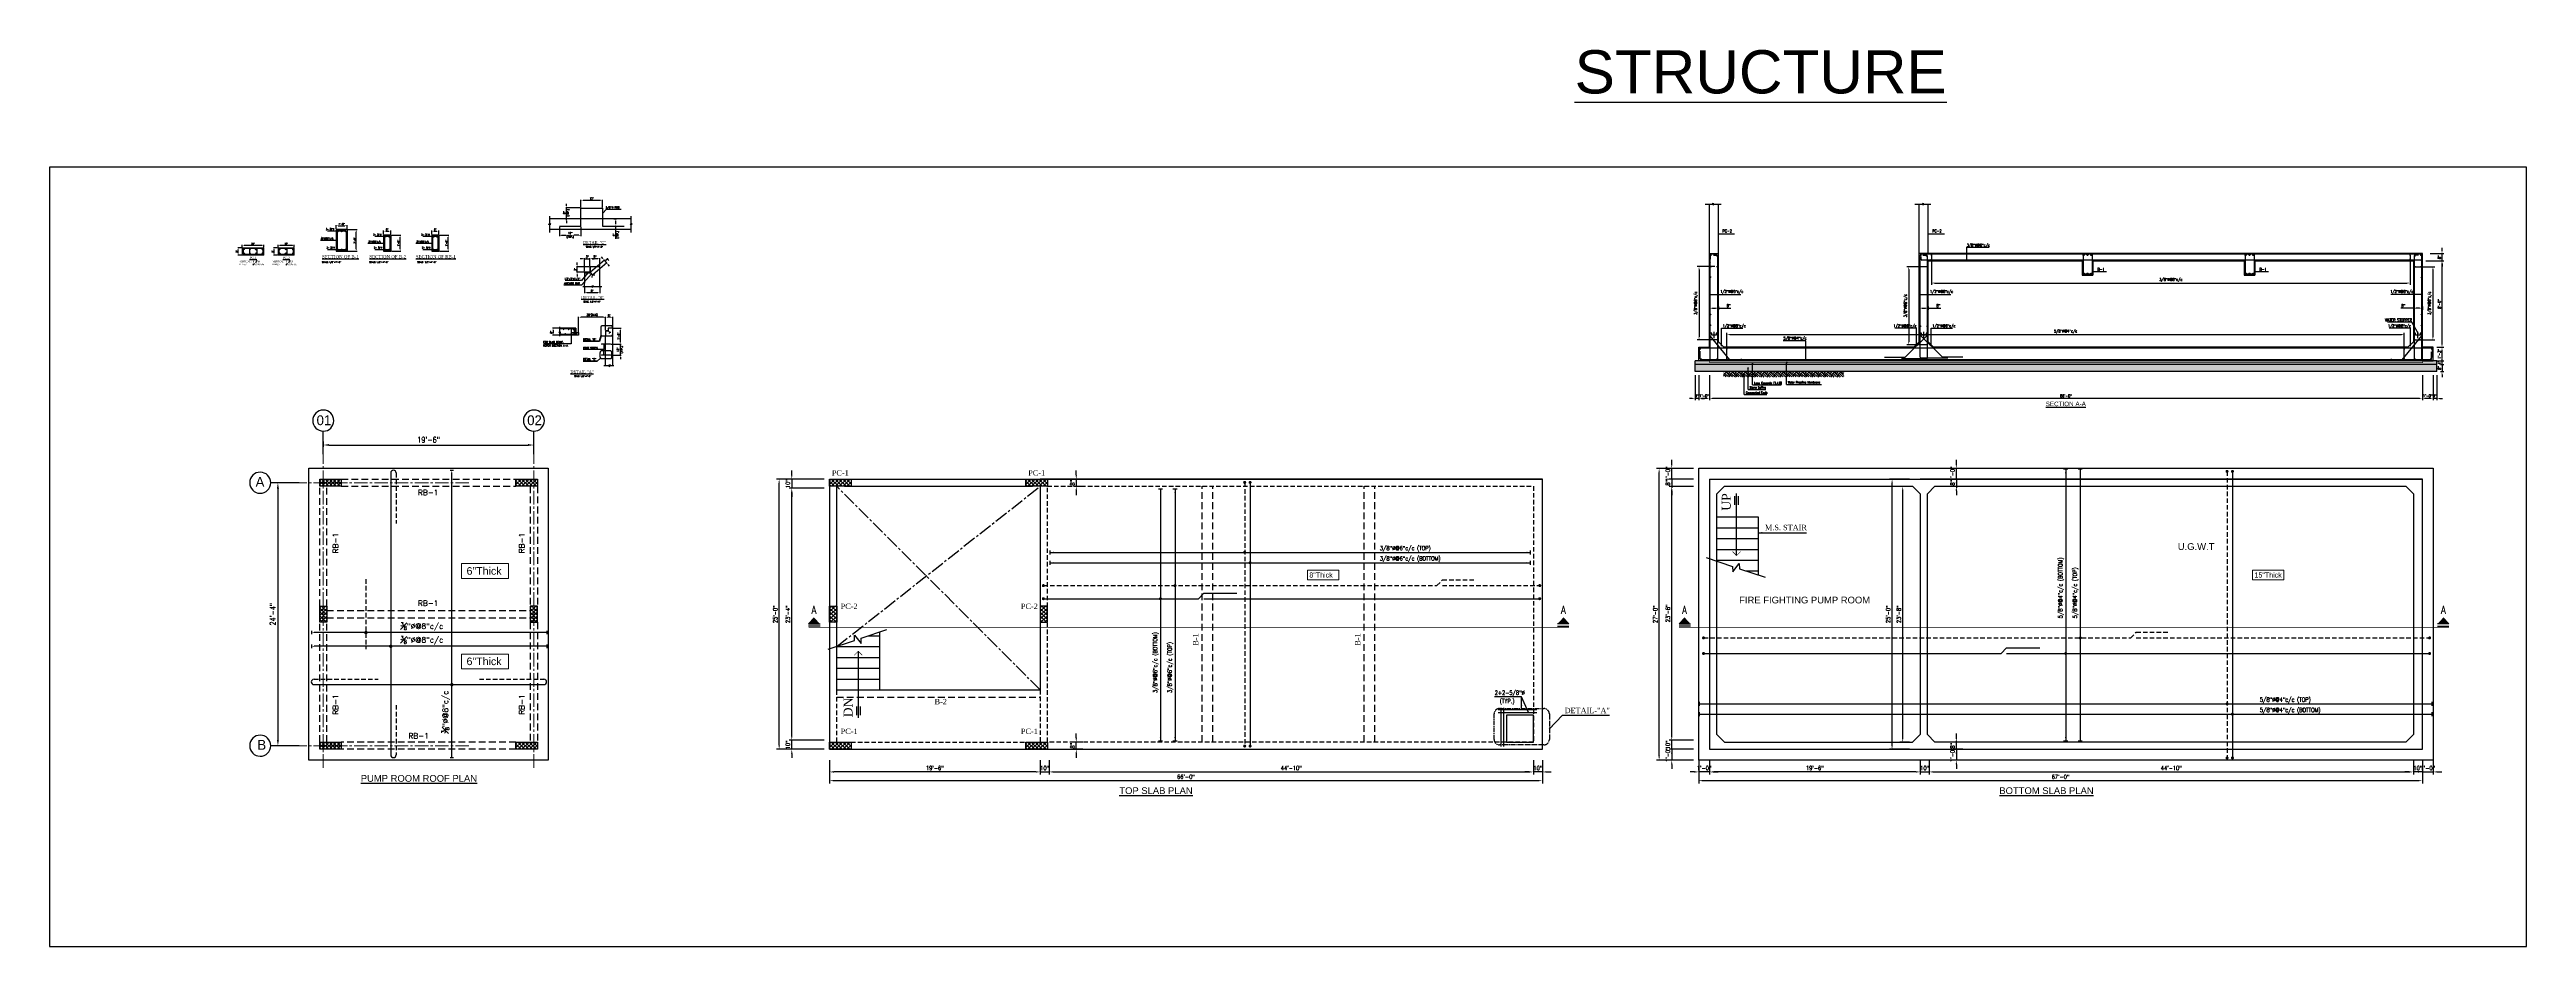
# Model space of a CAD drawing. Extents: x 645203 to 647955, y -185618 to -184623.
import ezdxf
from ezdxf.enums import TextEntityAlignment as Align

# ---------------------------------------------------------------- set-up
doc = ezdxf.new("R2010")
doc.units = 0
doc.header["$LTSCALE"] = 20
doc.header["$MEASUREMENT"] = 0
doc.header["$PDMODE"] = 32
doc.linetypes.add('CENTER2', pattern=[1.125, 0.75, -0.125, 0.125, -0.125])
doc.linetypes.add('HIDDEN', pattern=[0.375, 0.25, -0.125])
doc.layers.get('0').update_dxf_attribs({"linetype": 'CONTINUOUS'})
doc.layers.get('DEFPOINTS').update_dxf_attribs({"linetype": 'CONTINUOUS'})
for name, color, linetype, lineweight in [('03--GRID', 252, 'CENTER2', 18), ('Layer1', 3, 'CONTINUOUS', 9), ('Text', 11, 'CONTINUOUS', 5)]:
    doc.layers.add(name, color=color, linetype=linetype, lineweight=lineweight)
for name, color, linetype in [('05--TEXT-3', 3, 'CONTINUOUS'), ('A-TYP-BEAM TEXT', 2, 'CONTINUOUS'), ('A-TYP-DIM', 1, 'CONTINUOUS'), ('A-TYP-H-TEXT', 2, 'CONTINUOUS'), ('A-TYP-HATCH-COL.', 9, 'CONTINUOUS'), ('A-TYP-M-TOP-STEEL', 6, 'HIDDEN'), ('A-TYP-N-TEXT', 2, 'CONTINUOUS'), ('A-TYP-REIN-ARROW', 1, 'CONTINUOUS'), ('A-TYP-ST-DONUT', 6, 'CONTINUOUS'), ('A-TYP-ST-Hatch', 8, 'CONTINUOUS'), ('A-TYP-THK-MARK', 2, 'CONTINUOUS'), ('axis', 8, 'CONTINUOUS'), ('BAR-TIE', 1, 'CONTINUOUS'), ('BB', 6, 'CONTINUOUS'), ('BEAM', 4, 'HIDDEN'), ('BOT-STEEL', 6, 'CONTINUOUS'), ('COL', 6, 'CONTINUOUS'), ('Columns', 6, 'CONTINUOUS'), ('DIM', 1, 'CONTINUOUS'), ('FTG-MAR', 2, 'CONTINUOUS'), ('GRID CIRCLE', 2, 'CONTINUOUS'), ('GROUND LEVEL', 8, 'CONTINUOUS'), ('HATCH', 251, 'CONTINUOUS'), ('HEADING TEXT', 31, 'CONTINUOUS'), ('MH COVER', 52, 'CONTINUOUS'), ('S-BB', 6, 'CONTINUOUS'), ('S-BLOWUP COLUMN', 4, 'CONTINUOUS'), ('S-HT-COMPACTED EARTH', 1, 'CONTINUOUS'), ('S-TEXT', 2, 'CONTINUOUS'), ('S-TL', 2, 'CONTINUOUS'), ('S-TL1', 6, 'CONTINUOUS'), ('S-TX-BEAM-HEADING', 5, 'CONTINUOUS'), ('SEC', 4, 'CONTINUOUS'), ('SECTION', 4, 'CONTINUOUS'), ('ST-STEEL', 6, 'CONTINUOUS'), ('ST-TIEBAR', 1, 'CONTINUOUS'), ('Steel', 6, 'CONTINUOUS'), ('TEXT-AXIS', 93, 'CONTINUOUS'), ('Wall', 4, 'CONTINUOUS')]:
    doc.layers.add(name, color=color, linetype=linetype)
doc.styles.add('3-8', font='ARIALN.TTF', dxfattribs={"height": 2.5})
doc.styles.add('AERIAL', font='times.ttf')
doc.styles.add('arial', font='arial.ttf')
doc.styles.add('HADINGS', font='times.ttf')
doc.styles.add('QASIM', font='arial.ttf')
doc.styles.add('rizwan', font='romans.shx', dxfattribs={"width": 0.75})
doc.styles.add('ROMANS', font='times.ttf')
doc.styles.add('ROMANTIC', font='romantic.ttf')
doc.styles.add('SECTION TX', font='romans.shx', dxfattribs={"width": 0.7})
doc.styles.add('STANDARD BLOWUP', font='times.ttf', dxfattribs={"width": 0.85})
doc.styles.add('style1', font='romans.shx')
doc.styles.add('STYLE2', font='times.ttf')
doc.styles.add('STYLE4', font='romans.shx')
doc.styles.add('ZHSARCH', font='romans.shx', dxfattribs={"width": 0.75})
doc.dimstyles.new('3-32', dxfattribs={"dimscale": 1.5, "dimtxt": 8, "dimasz": 3, "dimexe": 4, "dimexo": 4, "dimgap": 3, "dimtad": 1, "dimdec": 0, "dimzin": 3, "dimdsep": 46, "dimlunit": 4, "dimtxsty": 'STANDARD BLOWUP', "dimblk": 'DOT', "dimcen": 0.09375, "dimclrd": 8, "dimclre": 8, "dimclrt": 2, "dimadec": 0, "dimazin": 0, "dimtfac": 1, "dimtdec": 0, "dimtix": 1, "dimtofl": 0, "dimtmove": 2, "dimatfit": 0, "dimldrblk": 'DIM AERO', "dimfxl": 0, "dimfrac": 2, "dimtolj": 1, "dimtzin": 3, "dimarcsym": 0})
doc.dimstyles.new('STYLE-64', dxfattribs={"dimscale": 64, "dimtxt": 0.09375, "dimasz": 0.09375, "dimexe": 0.0625, "dimexo": 0.0625, "dimgap": 0.03125, "dimtad": 1, "dimzin": 3, "dimdsep": 46, "dimlunit": 4, "dimtxsty": 'rizwan', "dimcen": 0.125, "dimdle": 4, "dimclrd": 1, "dimclre": 1, "dimclrt": 2, "dimadec": 0, "dimazin": 0, "dimtfac": 0.5, "dimtix": 1, "dimtmove": 2, "dimatfit": 3, "dimfxl": 0, "dimfrac": 1, "dimtolj": 1, "dimtzin": 3, "dimarcsym": 0})

# ---------------------------------------------------------------- blocks, each defined once
blk = doc.blocks.new('*D29')
at = {"layer": 'A-TYP-DIM', "color": 1, "lineweight": -2, "ltscale": 1.5, "transparency": 16777216}
for p, q in [((647851.6, -184984.1), (647851.6, -185012)), ((647855.6, -184984.1), (647855.6, -185012)), ((647848.4, -185010), (647845.2, -185010)), ((647855.6, -185010), (647851.6, -185010)), ((647858.8, -185010), (647862, -185010))]:
    blk.add_line(p, q, dxfattribs=at)
at = {"layer": 'A-TYP-DIM', "color": 1, "ltscale": 1.5, "transparency": 16777216}
for points in [[(647848.4, -185009.4), (647848.4, -185010.5), (647851.6, -185010)], [(647858.8, -185009.4), (647858.8, -185010.5), (647855.6, -185010)]]:
    blk.add_solid(points, dxfattribs=at)
at = {"layer": 'DEFPOINTS', "color": 0, "ltscale": 1.5, "transparency": 16777216}
for p in [(647851.6, -184980.1), (647855.6, -184980.1), (647851.6, -185010)]:
    blk.add_point(p, dxfattribs=at)
at = {"layer": 'A-TYP-DIM', "color": 2, "ltscale": 1.5, "transparency": 16777216, "insert": (647853.6, -185007.1), "char_height": 3.12, "attachment_point": 5, "style": 'rizwan'}
blk.add_mtext('\\A1;4"', dxfattribs=at)
blk = doc.blocks.new('*D30')
at = {"layer": 'A-TYP-DIM', "color": 1, "lineweight": -2, "ltscale": 1.5, "transparency": 16777216}
for p, q in [((647839.6, -184984.1), (647839.6, -185012)), ((647851.6, -184984.1), (647851.6, -185012)), ((647848.4, -185010), (647842.8, -185010))]:
    blk.add_line(p, q, dxfattribs=at)
at = {"layer": 'A-TYP-DIM', "color": 1, "ltscale": 1.5, "transparency": 16777216}
for points in [[(647842.8, -185009.4), (647842.8, -185010.5), (647839.6, -185010)], [(647848.4, -185009.4), (647848.4, -185010.5), (647851.6, -185010)]]:
    blk.add_solid(points, dxfattribs=at)
at = {"layer": 'DEFPOINTS', "color": 0, "ltscale": 1.5, "transparency": 16777216}
for p in [(647839.6, -184980.1), (647851.6, -184980.1), (647839.6, -185010)]:
    blk.add_point(p, dxfattribs=at)
at = {"layer": 'A-TYP-DIM', "color": 2, "ltscale": 1.5, "transparency": 16777216, "insert": (647845.6, -185007.1), "char_height": 3.12, "attachment_point": 5, "style": 'rizwan'}
blk.add_mtext('\\A1;1\'-0"', dxfattribs=at)
blk = doc.blocks.new('*D31')
at = {"layer": 'A-TYP-DIM', "color": 1, "lineweight": -2, "ltscale": 1.5, "transparency": 16777216}
for p, q in [((647047.6, -184984.1), (647047.6, -185012)), ((647839.6, -184984.1), (647839.6, -185012)), ((647836.4, -185010), (647050.8, -185010))]:
    blk.add_line(p, q, dxfattribs=at)
at = {"layer": 'A-TYP-DIM', "color": 1, "ltscale": 1.5, "transparency": 16777216}
for points in [[(647050.8, -185009.4), (647050.8, -185010.5), (647047.6, -185010)], [(647836.4, -185009.4), (647836.4, -185010.5), (647839.6, -185010)]]:
    blk.add_solid(points, dxfattribs=at)
at = {"layer": 'DEFPOINTS', "color": 0, "ltscale": 1.5, "transparency": 16777216}
for p in [(647047.6, -184980.1), (647839.6, -184980.1), (647047.6, -185010)]:
    blk.add_point(p, dxfattribs=at)
at = {"layer": 'A-TYP-DIM', "color": 2, "ltscale": 1.5, "transparency": 16777216, "insert": (647443.6, -185007.1), "char_height": 3.12, "attachment_point": 5, "style": 'rizwan'}
blk.add_mtext('\\A1;66\'-0"', dxfattribs=at)
blk = doc.blocks.new('*D32')
at = {"layer": 'A-TYP-DIM', "color": 1, "lineweight": -2, "ltscale": 1.5, "transparency": 16777216}
for p, q in [((647035.6, -184984.1), (647035.6, -185012)), ((647047.6, -184984.1), (647047.6, -185012)), ((647044.4, -185010), (647038.8, -185010))]:
    blk.add_line(p, q, dxfattribs=at)
at = {"layer": 'A-TYP-DIM', "color": 1, "ltscale": 1.5, "transparency": 16777216}
for points in [[(647038.8, -185009.4), (647038.8, -185010.5), (647035.6, -185010)], [(647044.4, -185009.4), (647044.4, -185010.5), (647047.6, -185010)]]:
    blk.add_solid(points, dxfattribs=at)
at = {"layer": 'DEFPOINTS', "color": 0, "ltscale": 1.5, "transparency": 16777216}
for p in [(647035.6, -184980.1), (647047.6, -184980.1), (647035.6, -185010)]:
    blk.add_point(p, dxfattribs=at)
at = {"layer": 'A-TYP-DIM', "color": 2, "ltscale": 1.5, "transparency": 16777216, "insert": (647041.6, -185007.1), "char_height": 3.12, "attachment_point": 5, "style": 'rizwan'}
blk.add_mtext('\\A1;1\'-0"', dxfattribs=at)
blk = doc.blocks.new('*D33')
at = {"layer": 'A-TYP-DIM', "color": 1, "lineweight": -2, "ltscale": 1.5, "transparency": 16777216}
for p, q in [((647031.6, -184984.1), (647031.6, -185012)), ((647035.6, -184984.1), (647035.6, -185012)), ((647028.4, -185010), (647025.2, -185010)), ((647035.6, -185010), (647031.6, -185010)), ((647038.8, -185010), (647042, -185010))]:
    blk.add_line(p, q, dxfattribs=at)
at = {"layer": 'A-TYP-DIM', "color": 1, "ltscale": 1.5, "transparency": 16777216}
for points in [[(647028.4, -185009.4), (647028.4, -185010.5), (647031.6, -185010)], [(647038.8, -185009.4), (647038.8, -185010.5), (647035.6, -185010)]]:
    blk.add_solid(points, dxfattribs=at)
at = {"layer": 'DEFPOINTS', "color": 0, "ltscale": 1.5, "transparency": 16777216}
for p in [(647031.6, -184980.1), (647035.6, -184980.1), (647031.6, -185010)]:
    blk.add_point(p, dxfattribs=at)
at = {"layer": 'A-TYP-DIM', "color": 2, "ltscale": 1.5, "transparency": 16777216, "insert": (647033.6, -185007.1), "char_height": 3.12, "attachment_point": 5, "style": 'rizwan'}
blk.add_mtext('\\A1;4"', dxfattribs=at)
blk = doc.blocks.new('*D34')
at = {"layer": 'A-TYP-DIM', "color": 1, "lineweight": -2, "ltscale": 1.5, "transparency": 16777216}
for p, q in [((647859.6, -184968.1), (647863.4, -184968.1)), ((647859.6, -184972.1), (647863.4, -184972.1)), ((647861.4, -184964.9), (647861.4, -184961.7)), ((647861.4, -184972.1), (647861.4, -184968.1)), ((647861.4, -184975.3), (647861.4, -184978.5))]:
    blk.add_line(p, q, dxfattribs=at)
at = {"layer": 'A-TYP-DIM', "color": 1, "ltscale": 1.5, "transparency": 16777216}
for points in [[(647860.9, -184964.9), (647861.9, -184964.9), (647861.4, -184968.1)], [(647860.9, -184975.3), (647861.9, -184975.3), (647861.4, -184972.1)]]:
    blk.add_solid(points, dxfattribs=at)
at = {"layer": 'DEFPOINTS', "color": 0, "ltscale": 1.5, "transparency": 16777216}
for p in [(647855.6, -184968.1), (647855.6, -184972.1), (647861.4, -184968.1)]:
    blk.add_point(p, dxfattribs=at)
at = {"layer": 'A-TYP-DIM', "color": 2, "ltscale": 1.5, "transparency": 16777216, "insert": (647858.5, -184970.1), "char_height": 3.12, "attachment_point": 5, "rotation": 90, "style": 'rizwan'}
blk.add_mtext('\\A1;4"', dxfattribs=at)
blk = doc.blocks.new('*D44')
at = {"layer": 'A-TYP-DIM', "color": 1, "lineweight": -2, "ltscale": 1.5, "transparency": 16777216}
for p, q in [((647861.4, -184845.9), (647861.4, -184842.7)), ((647843.6, -184857.1), (647863.4, -184857.1)), ((647848.3, -184849.1), (647863.4, -184849.1)), ((647861.4, -184857.1), (647861.4, -184849.1)), ((647861.4, -184860.3), (647861.4, -184863.5))]:
    blk.add_line(p, q, dxfattribs=at)
at = {"layer": 'A-TYP-DIM', "color": 1, "ltscale": 1.5, "transparency": 16777216}
for points in [[(647860.8, -184845.9), (647861.9, -184845.9), (647861.4, -184849.1)], [(647860.8, -184860.3), (647861.9, -184860.3), (647861.4, -184857.1)]]:
    blk.add_solid(points, dxfattribs=at)
at = {"layer": 'DEFPOINTS', "color": 0, "ltscale": 1.5, "transparency": 16777216}
for p in [(647839.6, -184857.1), (647844.3, -184849.1), (647861.4, -184849.1)]:
    blk.add_point(p, dxfattribs=at)
at = {"layer": 'A-TYP-DIM', "color": 2, "ltscale": 1.5, "transparency": 16777216, "insert": (647858.5, -184853.1), "char_height": 3.12, "attachment_point": 5, "rotation": 90, "style": 'rizwan'}
blk.add_mtext('\\A1;8"', dxfattribs=at)
blk = doc.blocks.new('*D35')
at = {"layer": 'A-TYP-DIM', "color": 1, "lineweight": -2, "ltscale": 1.5, "transparency": 16777216}
for p, q in [((647858.9, -184857.1), (647863.4, -184857.1)), ((647861.4, -184949.9), (647861.4, -184860.3)), ((647858.9, -184953.1), (647863.4, -184953.1))]:
    blk.add_line(p, q, dxfattribs=at)
at = {"layer": 'A-TYP-DIM', "color": 1, "ltscale": 1.5, "transparency": 16777216}
for points in [[(647860.8, -184860.3), (647861.9, -184860.3), (647861.4, -184857.1)], [(647860.8, -184949.9), (647861.9, -184949.9), (647861.4, -184953.1)]]:
    blk.add_solid(points, dxfattribs=at)
at = {"layer": 'DEFPOINTS', "color": 0, "ltscale": 1.5, "transparency": 16777216}
for p in [(647854.9, -184857.1), (647861.4, -184857.1), (647854.9, -184953.1)]:
    blk.add_point(p, dxfattribs=at)
at = {"layer": 'A-TYP-DIM', "color": 2, "ltscale": 1.5, "transparency": 16777216, "insert": (647858.5, -184905.1), "char_height": 3.12, "attachment_point": 5, "rotation": 90, "style": 'rizwan'}
blk.add_mtext('\\A1;8\'-0"', dxfattribs=at)
blk = doc.blocks.new('*D36')
at = {"layer": 'A-TYP-DIM', "color": 1, "lineweight": -2, "ltscale": 1.5, "transparency": 16777216}
for p, q in [((647855.6, -184953.1), (647863.4, -184953.1)), ((647861.4, -184964.9), (647861.4, -184956.3)), ((647855.6, -184968.1), (647863.4, -184968.1))]:
    blk.add_line(p, q, dxfattribs=at)
at = {"layer": 'A-TYP-DIM', "color": 1, "ltscale": 1.5, "transparency": 16777216}
for points in [[(647860.9, -184956.3), (647861.9, -184956.3), (647861.4, -184953.1)], [(647860.9, -184964.9), (647861.9, -184964.9), (647861.4, -184968.1)]]:
    blk.add_solid(points, dxfattribs=at)
at = {"layer": 'DEFPOINTS', "color": 0, "ltscale": 1.5, "transparency": 16777216}
for p in [(647851.6, -184953.1), (647861.4, -184953.1), (647851.6, -184968.1)]:
    blk.add_point(p, dxfattribs=at)
at = {"layer": 'A-TYP-DIM', "color": 2, "ltscale": 1.5, "transparency": 16777216, "insert": (647858.5, -184960.6), "char_height": 3.12, "attachment_point": 5, "rotation": 90, "style": 'rizwan'}
blk.add_mtext('\\A1;1\'-3"', dxfattribs=at)
blk = doc.blocks.new('*D37')
at = {"layer": 'A-TYP-DIM', "color": 1, "lineweight": -2, "ltscale": 1.5, "transparency": 16777216}
for p, q in [((647291.6, -185411.6), (647291.6, -185427.7)), ((647296.4, -185424.7), (647824.8, -185424.7)), ((647829.6, -185411.6), (647829.6, -185427.7))]:
    blk.add_line(p, q, dxfattribs=at)
at = {"layer": 'A-TYP-DIM', "color": 1, "ltscale": 1.5, "transparency": 16777216}
for points in [[(647296.4, -185423.9), (647296.4, -185425.5), (647291.6, -185424.7)], [(647824.8, -185423.9), (647824.8, -185425.5), (647829.6, -185424.7)]]:
    blk.add_solid(points, dxfattribs=at)
at = {"layer": 'DEFPOINTS', "color": 0, "ltscale": 1.5, "transparency": 16777216}
for p in [(647291.6, -185405.6), (647829.6, -185405.6), (647829.6, -185424.7)]:
    blk.add_point(p, dxfattribs=at)
at = {"layer": 'A-TYP-DIM', "color": 2, "ltscale": 1.5, "transparency": 16777216, "insert": (647560.6, -185420.4), "char_height": 4.688, "attachment_point": 5, "style": 'rizwan'}
blk.add_mtext('\\A1;44\'-10"', dxfattribs=at)
blk = doc.blocks.new('*D38')
at = {"layer": 'A-TYP-DIM', "color": 1, "lineweight": -2, "ltscale": 1.5, "transparency": 16777216}
for p, q in [((647035.6, -185411.6), (647035.6, -185437.4)), ((647839.6, -185411.6), (647839.6, -185437.4)), ((647040.4, -185434.4), (647834.8, -185434.4))]:
    blk.add_line(p, q, dxfattribs=at)
at = {"layer": 'A-TYP-DIM', "color": 1, "ltscale": 1.5, "transparency": 16777216}
for points in [[(647040.4, -185433.6), (647040.4, -185435.2), (647035.6, -185434.4)], [(647834.8, -185433.6), (647834.8, -185435.2), (647839.6, -185434.4)]]:
    blk.add_solid(points, dxfattribs=at)
at = {"layer": 'DEFPOINTS', "color": 0, "ltscale": 1.5, "transparency": 16777216}
for p in [(647035.6, -185405.6), (647839.6, -185405.6), (647839.6, -185434.4)]:
    blk.add_point(p, dxfattribs=at)
at = {"layer": 'A-TYP-DIM', "color": 2, "ltscale": 1.5, "transparency": 16777216, "insert": (647437.6, -185430.1), "char_height": 4.69, "attachment_point": 5, "style": 'rizwan'}
blk.add_mtext('\\A1;67\'-0"', dxfattribs=at)
blk = doc.blocks.new('*D39')
at = {"layer": 'A-TYP-DIM', "color": 1, "lineweight": -2, "ltscale": 1.5, "transparency": 16777216}
for p, q in [((647269.6, -185107.6), (647259.2, -185107.6)), ((647262.2, -185386.8), (647262.2, -185112.4)), ((647269.6, -185391.6), (647259.2, -185391.6))]:
    blk.add_line(p, q, dxfattribs=at)
at = {"layer": 'A-TYP-DIM', "color": 1, "ltscale": 1.5, "transparency": 16777216}
for points in [[(647261.4, -185112.4), (647263, -185112.4), (647262.2, -185107.6)], [(647261.4, -185386.8), (647263, -185386.8), (647262.2, -185391.6)]]:
    blk.add_solid(points, dxfattribs=at)
at = {"layer": 'DEFPOINTS', "color": 0, "ltscale": 1.5, "transparency": 16777216}
for p in [(647262.2, -185107.6), (647275.6, -185107.6), (647275.6, -185391.6)]:
    blk.add_point(p, dxfattribs=at)
at = {"layer": 'A-TYP-DIM', "color": 2, "ltscale": 1.5, "transparency": 16777216, "insert": (647257.9, -185249.6), "char_height": 4.69, "attachment_point": 5, "rotation": 90, "style": 'rizwan'}
blk.add_mtext('\\A1;23\'-8"', dxfattribs=at)
blk = doc.blocks.new('*D40')
at = {"layer": 'A-TYP-DIM', "color": 1, "lineweight": -2, "ltscale": 1.5, "transparency": 16777216}
for p, q in [((647269.6, -185099.6), (647247.4, -185099.6)), ((647250.4, -185394.8), (647250.4, -185104.4)), ((647269.6, -185399.6), (647247.4, -185399.6))]:
    blk.add_line(p, q, dxfattribs=at)
at = {"layer": 'A-TYP-DIM', "color": 1, "ltscale": 1.5, "transparency": 16777216}
for points in [[(647249.6, -185104.4), (647251.2, -185104.4), (647250.4, -185099.6)], [(647249.6, -185394.8), (647251.2, -185394.8), (647250.4, -185399.6)]]:
    blk.add_solid(points, dxfattribs=at)
at = {"layer": 'DEFPOINTS', "color": 0, "ltscale": 1.5, "transparency": 16777216}
for p in [(647250.4, -185099.6), (647275.6, -185099.6), (647275.6, -185399.6)]:
    blk.add_point(p, dxfattribs=at)
at = {"layer": 'A-TYP-DIM', "color": 2, "ltscale": 1.5, "transparency": 16777216, "insert": (647246.1, -185249.6), "char_height": 4.69, "attachment_point": 5, "rotation": 90, "style": 'rizwan'}
blk.add_mtext('\\A1;25\'-0"', dxfattribs=at)
blk = doc.blocks.new('*D41')
at = {"layer": 'A-TYP-DIM', "color": 1, "lineweight": -2, "ltscale": 1.5, "transparency": 16777216}
for p, q in [((647066.8, -184966.5), (647066.8, -184937.1)), ((647070, -184939.1), (647816.3, -184939.1)), ((647819.5, -184966.2), (647819.5, -184937.1))]:
    blk.add_line(p, q, dxfattribs=at)
at = {"layer": 'A-TYP-DIM', "color": 1, "ltscale": 1.5, "transparency": 16777216}
for points in [[(647070, -184938.5), (647070, -184939.6), (647066.8, -184939.1)], [(647816.3, -184938.5), (647816.3, -184939.6), (647819.5, -184939.1)]]:
    blk.add_solid(points, dxfattribs=at)
at = {"layer": 'DEFPOINTS', "color": 0, "ltscale": 1.5, "transparency": 16777216}
for p in [(647819.5, -184939.1), (647066.8, -184970.5), (647819.5, -184970.2)]:
    blk.add_point(p, dxfattribs=at)
at = {"layer": 'A-TYP-DIM', "color": 2, "ltscale": 1.5, "transparency": 16777216, "insert": (647443.2, -184935.7), "char_height": 3.125, "attachment_point": 5, "style": 'rizwan'}
blk.add_mtext('\\A1;5/8"%%C@4"c/c', dxfattribs=at)
blk = doc.blocks.new('*D42')
at = {"layer": 'A-TYP-DIM', "color": 1, "lineweight": -2, "ltscale": 1.5, "transparency": 16777216}
for p, q in [((647294.3, -184851), (647294.3, -184883.8)), ((647825.9, -184851.4), (647825.9, -184883.8)), ((647297.5, -184881.8), (647822.7, -184881.8))]:
    blk.add_line(p, q, dxfattribs=at)
at = {"layer": 'A-TYP-DIM', "color": 1, "ltscale": 1.5, "transparency": 16777216}
for points in [[(647297.5, -184881.3), (647297.5, -184882.4), (647294.3, -184881.8)], [(647822.7, -184881.3), (647822.7, -184882.4), (647825.9, -184881.8)]]:
    blk.add_solid(points, dxfattribs=at)
at = {"layer": 'DEFPOINTS', "color": 0, "ltscale": 1.5, "transparency": 16777216}
for p in [(647294.3, -184847), (647825.9, -184847.4), (647825.9, -184881.8)]:
    blk.add_point(p, dxfattribs=at)
at = {"layer": 'A-TYP-DIM', "color": 2, "ltscale": 1.5, "transparency": 16777216, "insert": (647560.1, -184878.4), "char_height": 3.125, "attachment_point": 5, "style": 'rizwan'}
blk.add_mtext('\\A1;3/8"%%C@6"c/c', dxfattribs=at)
blk = doc.blocks.new('*D43')
at = {"layer": 'A-TYP-DIM', "color": 1, "lineweight": -2, "ltscale": 1.5, "transparency": 16777216}
for p, q in [((647329.2, -185391.6), (647318.8, -185391.6)), ((647321.8, -185386.8), (647321.8, -185382)), ((647321.8, -185399.6), (647321.8, -185391.6)), ((647329.2, -185399.6), (647318.8, -185399.6)), ((647321.8, -185404.4), (647321.8, -185409.2))]:
    blk.add_line(p, q, dxfattribs=at)
at = {"layer": 'A-TYP-DIM', "color": 1, "ltscale": 1.5, "transparency": 16777216}
for points in [[(647321, -185386.8), (647322.6, -185386.8), (647321.8, -185391.6)], [(647321, -185404.4), (647322.6, -185404.4), (647321.8, -185399.6)]]:
    blk.add_solid(points, dxfattribs=at)
at = {"layer": 'DEFPOINTS', "color": 0, "ltscale": 1.5, "transparency": 16777216}
for p in [(647321.8, -185391.6), (647335.2, -185391.6), (647335.2, -185399.6)]:
    blk.add_point(p, dxfattribs=at)
at = {"layer": 'A-TYP-DIM', "color": 2, "ltscale": 1.5, "transparency": 16777216, "insert": (647317.5, -185395.6), "char_height": 4.69, "attachment_point": 5, "rotation": 90, "style": 'rizwan'}
blk.add_mtext('\\A1;8"', dxfattribs=at)
blk = doc.blocks.new('*D24')
at = {"layer": 'A-TYP-DIM', "color": 1, "lineweight": -2, "ltscale": 1.5, "transparency": 16777216}
for p, q in [((647276.8, -185424.7), (647272, -185424.7)), ((647281.6, -185411.6), (647281.6, -185427.7)), ((647281.6, -185424.7), (647291.6, -185424.7)), ((647291.6, -185411.6), (647291.6, -185427.7)), ((647296.4, -185424.7), (647301.2, -185424.7))]:
    blk.add_line(p, q, dxfattribs=at)
at = {"layer": 'A-TYP-DIM', "color": 1, "ltscale": 1.5, "transparency": 16777216}
for points in [[(647276.8, -185423.9), (647276.8, -185425.5), (647281.6, -185424.7)], [(647296.4, -185423.9), (647296.4, -185425.5), (647291.6, -185424.7)]]:
    blk.add_solid(points, dxfattribs=at)
at = {"layer": 'DEFPOINTS', "color": 0, "ltscale": 1.5, "transparency": 16777216}
for p in [(647281.6, -185405.6), (647291.6, -185405.6), (647291.6, -185424.7)]:
    blk.add_point(p, dxfattribs=at)
at = {"layer": 'A-TYP-DIM', "color": 2, "ltscale": 1.5, "transparency": 16777216, "insert": (647286.6, -185420.4), "char_height": 4.69, "attachment_point": 5, "style": 'rizwan'}
blk.add_mtext('\\A1;10"', dxfattribs=at)
blk = doc.blocks.new('*D25')
at = {"layer": 'A-TYP-DIM', "color": 1, "lineweight": -2, "ltscale": 1.5, "transparency": 16777216}
for p, q in [((647824.8, -185424.7), (647820, -185424.7)), ((647829.6, -185411.6), (647829.6, -185427.7)), ((647839.6, -185424.7), (647829.6, -185424.7)), ((647839.6, -185411.6), (647839.6, -185427.7)), ((647844.4, -185424.7), (647849.2, -185424.7))]:
    blk.add_line(p, q, dxfattribs=at)
at = {"layer": 'A-TYP-DIM', "color": 1, "ltscale": 1.5, "transparency": 16777216}
for points in [[(647824.8, -185423.9), (647824.8, -185425.5), (647829.6, -185424.7)], [(647844.4, -185423.9), (647844.4, -185425.5), (647839.6, -185424.7)]]:
    blk.add_solid(points, dxfattribs=at)
at = {"layer": 'DEFPOINTS', "color": 0, "ltscale": 1.5, "transparency": 16777216}
for p in [(647829.6, -185405.6), (647829.6, -185424.7), (647839.6, -185405.6)]:
    blk.add_point(p, dxfattribs=at)
at = {"layer": 'A-TYP-DIM', "color": 2, "ltscale": 1.5, "transparency": 16777216, "insert": (647834.6, -185420.4), "char_height": 4.69, "attachment_point": 5, "style": 'rizwan'}
blk.add_mtext('\\A1;10"', dxfattribs=at)
blk = doc.blocks.new('*D26')
at = {"layer": 'A-TYP-DIM', "color": 1, "lineweight": -2, "ltscale": 1.5, "transparency": 16777216}
for p, q in [((647053.6, -184863.6), (647033.9, -184863.6)), ((647035.9, -184866.8), (647035.9, -184941.6)), ((647055.9, -184944.8), (647033.9, -184944.8))]:
    blk.add_line(p, q, dxfattribs=at)
at = {"layer": 'A-TYP-DIM', "color": 1, "ltscale": 1.5, "transparency": 16777216}
for points in [[(647035.4, -184866.8), (647036.5, -184866.8), (647035.9, -184863.6)], [(647035.4, -184941.6), (647036.5, -184941.6), (647035.9, -184944.8)]]:
    blk.add_solid(points, dxfattribs=at)
at = {"layer": 'DEFPOINTS', "color": 0, "ltscale": 1.5, "transparency": 16777216}
for p in [(647057.6, -184863.6), (647035.9, -184944.8), (647059.9, -184944.8)]:
    blk.add_point(p, dxfattribs=at)
at = {"layer": 'A-TYP-DIM', "color": 2, "ltscale": 1.5, "transparency": 16777216, "insert": (647032.6, -184904.2), "char_height": 3.125, "attachment_point": 5, "rotation": 90, "style": 'rizwan'}
blk.add_mtext('\\A1;3/8"%%C@6"c/c', dxfattribs=at)
blk = doc.blocks.new('*D27')
at = {"layer": 'A-TYP-DIM', "color": 1, "lineweight": -2, "ltscale": 1.5, "transparency": 16777216}
for p, q in [((647831.7, -184863.7), (647853.3, -184863.7)), ((647851.3, -184866.9), (647851.3, -184941.6)), ((647831.3, -184944.8), (647853.3, -184944.8))]:
    blk.add_line(p, q, dxfattribs=at)
at = {"layer": 'A-TYP-DIM', "color": 1, "ltscale": 1.5, "transparency": 16777216}
for points in [[(647850.7, -184866.9), (647851.8, -184866.9), (647851.3, -184863.7)], [(647850.7, -184941.6), (647851.8, -184941.6), (647851.3, -184944.8)]]:
    blk.add_solid(points, dxfattribs=at)
at = {"layer": 'DEFPOINTS', "color": 0, "ltscale": 1.5, "transparency": 16777216}
for p in [(647827.7, -184863.7), (647827.3, -184944.8), (647851.3, -184944.8)]:
    blk.add_point(p, dxfattribs=at)
at = {"layer": 'A-TYP-DIM', "color": 2, "ltscale": 1.5, "transparency": 16777216, "insert": (647847.9, -184904.2), "char_height": 3.125, "attachment_point": 5, "rotation": 90, "style": 'rizwan'}
blk.add_mtext('\\A1;3/8"%%C@6"c/c', dxfattribs=at)
blk = doc.blocks.new('SLAB-THK.MARK')
at = {"layer": 'A-TYP-N-TEXT', "lineweight": 0, "ltscale": 1.5}
blk.add_lwpolyline([(0, 0), (0.727, 0), (0.727, -0.227), (0, -0.227)], close=True, dxfattribs=at)
at = {"layer": 'A-TYP-N-TEXT', "lineweight": 0, "ltscale": 1.5, "style": 'QASIM'}
blk.add_attdef('24"THICK', (0.035, -0.171), '', height=0.117, dxfattribs=at)
blk = doc.blocks.new('*D28')
at = {"layer": 'A-TYP-DIM', "color": 1, "lineweight": -2, "ltscale": 1.5, "transparency": 16777216}
for p, q in [((647859.6, -184972.1), (647863.4, -184972.1)), ((647859.6, -184980.1), (647863.4, -184980.1)), ((647861.4, -184968.9), (647861.4, -184965.7)), ((647861.4, -184972.1), (647861.4, -184980.1)), ((647861.4, -184983.3), (647861.4, -184986.5))]:
    blk.add_line(p, q, dxfattribs=at)
at = {"layer": 'A-TYP-DIM', "color": 1, "ltscale": 1.5, "transparency": 16777216}
for points in [[(647860.9, -184968.9), (647861.9, -184968.9), (647861.4, -184972.1)], [(647860.9, -184983.3), (647861.9, -184983.3), (647861.4, -184980.1)]]:
    blk.add_solid(points, dxfattribs=at)
at = {"layer": 'DEFPOINTS', "color": 0, "ltscale": 1.5, "transparency": 16777216}
for p in [(647855.6, -184972.1), (647855.6, -184980.1), (647861.4, -184980.1)]:
    blk.add_point(p, dxfattribs=at)
at = {"layer": 'A-TYP-DIM', "color": 2, "ltscale": 1.5, "transparency": 16777216, "insert": (647858.5, -184976.1), "char_height": 3.12, "attachment_point": 5, "rotation": 90, "style": 'rizwan'}
blk.add_mtext('\\A1;8"', dxfattribs=at)
blk = doc.blocks.new('*D69')
at = {"layer": 'A-TYP-DIM', "color": 1, "lineweight": -2, "ltscale": 1.5, "transparency": 16777216}
for p, q in [((647047.6, -184908), (647047.6, -184911.7)), ((647050.8, -184909.7), (647054.4, -184909.7)), ((647057.6, -184908), (647057.6, -184911.7)), ((647057.6, -184909.7), (647071.4, -184909.7))]:
    blk.add_line(p, q, dxfattribs=at)
at = {"layer": 'A-TYP-DIM', "color": 1, "ltscale": 1.5, "transparency": 16777216}
for points in [[(647050.8, -184909.2), (647050.8, -184910.3), (647047.6, -184909.7)], [(647054.4, -184909.2), (647054.4, -184910.3), (647057.6, -184909.7)]]:
    blk.add_solid(points, dxfattribs=at)
at = {"layer": 'DEFPOINTS', "color": 0, "ltscale": 1.5, "transparency": 16777216}
for p in [(647047.6, -184904), (647057.6, -184904), (647057.6, -184909.7)]:
    blk.add_point(p, dxfattribs=at)
at = {"layer": 'A-TYP-DIM', "color": 2, "ltscale": 1.5, "transparency": 16777216, "insert": (647068.8, -184906.9), "char_height": 3.12, "attachment_point": 5, "style": 'rizwan'}
blk.add_mtext('\\A1;8"', dxfattribs=at)
blk = doc.blocks.new('*D70')
at = {"layer": 'A-TYP-DIM', "color": 1, "lineweight": -2, "ltscale": 1.5, "transparency": 16777216}
for p, q in [((647829.6, -184909.7), (647815.8, -184909.7)), ((647829.6, -184908), (647829.6, -184911.7)), ((647836.4, -184909.7), (647832.8, -184909.7)), ((647839.6, -184908), (647839.6, -184911.7))]:
    blk.add_line(p, q, dxfattribs=at)
at = {"layer": 'A-TYP-DIM', "color": 1, "ltscale": 1.5, "transparency": 16777216}
for points in [[(647832.8, -184909.2), (647832.8, -184910.3), (647829.6, -184909.7)], [(647836.4, -184909.2), (647836.4, -184910.3), (647839.6, -184909.7)]]:
    blk.add_solid(points, dxfattribs=at)
at = {"layer": 'DEFPOINTS', "color": 0, "ltscale": 1.5, "transparency": 16777216}
for p in [(647829.6, -184904), (647829.6, -184909.7), (647839.6, -184904)]:
    blk.add_point(p, dxfattribs=at)
at = {"layer": 'A-TYP-DIM', "color": 2, "ltscale": 1.5, "transparency": 16777216, "insert": (647818.4, -184906.9), "char_height": 3.12, "attachment_point": 5, "style": 'rizwan'}
blk.add_mtext('\\A1;8"', dxfattribs=at)
blk = doc.blocks.new('*D71')
at = {"layer": 'A-TYP-DIM', "color": 1, "lineweight": -2, "ltscale": 1.5, "transparency": 16777216}
for p, q in [((647030.8, -185424.7), (647026, -185424.7)), ((647035.6, -185411.6), (647035.6, -185427.7)), ((647047.6, -185424.7), (647035.6, -185424.7)), ((647047.6, -185411.6), (647047.6, -185427.7)), ((647052.4, -185424.7), (647057.2, -185424.7))]:
    blk.add_line(p, q, dxfattribs=at)
at = {"layer": 'A-TYP-DIM', "color": 1, "ltscale": 1.5, "transparency": 16777216}
for points in [[(647030.8, -185423.9), (647030.8, -185425.5), (647035.6, -185424.7)], [(647052.4, -185423.9), (647052.4, -185425.5), (647047.6, -185424.7)]]:
    blk.add_solid(points, dxfattribs=at)
at = {"layer": 'DEFPOINTS', "color": 0, "ltscale": 1.5, "transparency": 16777216}
for p in [(647035.6, -185405.6), (647035.6, -185424.7), (647047.6, -185405.6)]:
    blk.add_point(p, dxfattribs=at)
at = {"layer": 'A-TYP-DIM', "color": 2, "ltscale": 1.5, "transparency": 16777216, "insert": (647041.6, -185420.4), "char_height": 4.69, "attachment_point": 5, "style": 'rizwan'}
blk.add_mtext('\\A1;1\'-0"', dxfattribs=at)
blk = doc.blocks.new('*D72')
at = {"layer": 'A-TYP-DIM', "color": 1, "lineweight": -2, "ltscale": 1.5, "transparency": 16777216}
for p, q in [((647834.8, -185424.7), (647830, -185424.7)), ((647839.6, -185411.6), (647839.6, -185427.7)), ((647839.6, -185424.7), (647851.6, -185424.7)), ((647851.6, -185411.6), (647851.6, -185427.7)), ((647856.4, -185424.7), (647861.2, -185424.7))]:
    blk.add_line(p, q, dxfattribs=at)
at = {"layer": 'A-TYP-DIM', "color": 1, "ltscale": 1.5, "transparency": 16777216}
for points in [[(647834.8, -185423.9), (647834.8, -185425.5), (647839.6, -185424.7)], [(647856.4, -185423.9), (647856.4, -185425.5), (647851.6, -185424.7)]]:
    blk.add_solid(points, dxfattribs=at)
at = {"layer": 'DEFPOINTS', "color": 0, "ltscale": 1.5, "transparency": 16777216}
for p in [(647839.6, -185405.6), (647851.6, -185405.6), (647851.6, -185424.7)]:
    blk.add_point(p, dxfattribs=at)
at = {"layer": 'A-TYP-DIM', "color": 2, "ltscale": 1.5, "transparency": 16777216, "insert": (647845.6, -185420.4), "char_height": 4.69, "attachment_point": 5, "style": 'rizwan'}
blk.add_mtext('\\A1;1\'-0"', dxfattribs=at)
blk = doc.blocks.new('*D73')
at = {"layer": 'A-TYP-DIM', "color": 1, "lineweight": -2, "ltscale": 1.5, "transparency": 16777216}
for p, q in [((647321.8, -185394.8), (647321.8, -185390)), ((647329.2, -185399.6), (647318.8, -185399.6)), ((647329.2, -185411.6), (647318.8, -185411.6)), ((647321.8, -185399.6), (647321.8, -185411.6)), ((647321.8, -185416.4), (647321.8, -185421.2))]:
    blk.add_line(p, q, dxfattribs=at)
at = {"layer": 'A-TYP-DIM', "color": 1, "ltscale": 1.5, "transparency": 16777216}
for points in [[(647321, -185394.8), (647322.6, -185394.8), (647321.8, -185399.6)], [(647321, -185416.4), (647322.6, -185416.4), (647321.8, -185411.6)]]:
    blk.add_solid(points, dxfattribs=at)
at = {"layer": 'DEFPOINTS', "color": 0, "ltscale": 1.5, "transparency": 16777216}
for p in [(647321.8, -185411.6), (647335.2, -185399.6), (647335.2, -185411.6)]:
    blk.add_point(p, dxfattribs=at)
at = {"layer": 'A-TYP-DIM', "color": 2, "ltscale": 1.5, "transparency": 16777216, "insert": (647317.5, -185405.6), "char_height": 4.69, "attachment_point": 5, "rotation": 90, "style": 'rizwan'}
blk.add_mtext('\\A1;1\'-0"', dxfattribs=at)
blk = doc.blocks.new('_Dot')
at = {"color": 0, "linetype": 'ByBlock', "lineweight": -2}
blk.add_line((-0.5, 0), (-1, 0), dxfattribs=at)
at = {"color": 0, "linetype": 'ByBlock', "const_width": 0.5}
blk.add_lwpolyline([(-0.25, 0, 1), (0.25, 0, 1)], format="xyb", close=True, dxfattribs=at)
blk = doc.blocks.new('DIM AERO')
blk.add_line((0, 0), (-1.21, 0))
at = {"color": 0, "linetype": 'ByBlock', "const_width": 0.15}
blk.add_lwpolyline([(-1, -1), (0, 0), (-1, 1)], dxfattribs=at)
blk = doc.blocks.new('*D89')
at = {"layer": 'A-TYP-DIM', "color": 1, "lineweight": -2, "ltscale": 1.5, "transparency": 16777216}
for p, q in [((647321.8, -185094.8), (647321.8, -185090)), ((647329.2, -185099.6), (647318.8, -185099.6)), ((647329.2, -185107.6), (647318.8, -185107.6)), ((647321.8, -185099.6), (647321.8, -185107.6)), ((647321.8, -185112.4), (647321.8, -185117.2))]:
    blk.add_line(p, q, dxfattribs=at)
at = {"layer": 'A-TYP-DIM', "color": 1, "ltscale": 1.5, "transparency": 16777216}
for points in [[(647321, -185094.8), (647322.6, -185094.8), (647321.8, -185099.6)], [(647321, -185112.4), (647322.6, -185112.4), (647321.8, -185107.6)]]:
    blk.add_solid(points, dxfattribs=at)
at = {"layer": 'DEFPOINTS', "color": 0, "ltscale": 1.5, "transparency": 16777216}
for p in [(647321.8, -185107.6), (647335.2, -185099.6), (647335.2, -185107.6)]:
    blk.add_point(p, dxfattribs=at)
at = {"layer": 'A-TYP-DIM', "color": 2, "ltscale": 1.5, "transparency": 16777216, "insert": (647317.5, -185103.6), "char_height": 4.69, "attachment_point": 5, "rotation": 90, "style": 'rizwan'}
blk.add_mtext('\\A1;8"', dxfattribs=at)
blk = doc.blocks.new('*D90')
at = {"layer": 'A-TYP-DIM', "color": 1, "lineweight": -2, "ltscale": 1.5, "transparency": 16777216}
for p, q in [((647329.2, -185087.6), (647318.8, -185087.6)), ((647321.8, -185082.8), (647321.8, -185078)), ((647321.8, -185099.6), (647321.8, -185087.6)), ((647329.2, -185099.6), (647318.8, -185099.6)), ((647321.8, -185104.4), (647321.8, -185109.2))]:
    blk.add_line(p, q, dxfattribs=at)
at = {"layer": 'A-TYP-DIM', "color": 1, "ltscale": 1.5, "transparency": 16777216}
for points in [[(647321, -185082.8), (647322.6, -185082.8), (647321.8, -185087.6)], [(647321, -185104.4), (647322.6, -185104.4), (647321.8, -185099.6)]]:
    blk.add_solid(points, dxfattribs=at)
at = {"layer": 'DEFPOINTS', "color": 0, "ltscale": 1.5, "transparency": 16777216}
for p in [(647321.8, -185087.6), (647335.2, -185087.6), (647335.2, -185099.6)]:
    blk.add_point(p, dxfattribs=at)
at = {"layer": 'A-TYP-DIM', "color": 2, "ltscale": 1.5, "transparency": 16777216, "insert": (647317.5, -185093.6), "char_height": 4.69, "attachment_point": 5, "rotation": 90, "style": 'rizwan'}
blk.add_mtext('\\A1;1\'-0"', dxfattribs=at)
blk = doc.blocks.new('*D91')
at = {"layer": 'A-TYP-DIM', "color": 1, "lineweight": -2, "ltscale": 1.5, "transparency": 16777216}
for p, q in [((647047.6, -185411.6), (647047.6, -185427.7)), ((647276.8, -185424.7), (647052.4, -185424.7)), ((647281.6, -185411.6), (647281.6, -185427.7))]:
    blk.add_line(p, q, dxfattribs=at)
at = {"layer": 'A-TYP-DIM', "color": 1, "ltscale": 1.5, "transparency": 16777216}
for points in [[(647052.4, -185423.9), (647052.4, -185425.5), (647047.6, -185424.7)], [(647276.8, -185423.9), (647276.8, -185425.5), (647281.6, -185424.7)]]:
    blk.add_solid(points, dxfattribs=at)
at = {"layer": 'DEFPOINTS', "color": 0, "ltscale": 1.5, "transparency": 16777216}
for p in [(647047.6, -185405.6), (647047.6, -185424.7), (647281.6, -185405.6)]:
    blk.add_point(p, dxfattribs=at)
at = {"layer": 'A-TYP-DIM', "color": 2, "ltscale": 1.5, "transparency": 16777216, "insert": (647164.6, -185420.4), "char_height": 4.69, "attachment_point": 5, "style": 'rizwan'}
blk.add_mtext('\\A1;19\'-6"', dxfattribs=at)
blk = doc.blocks.new('*D92')
at = {"layer": 'A-TYP-DIM', "color": 1, "lineweight": -2, "ltscale": 1.5, "transparency": 16777216}
for p, q in [((647029.6, -185087.6), (647002.6, -185087.6)), ((647005.6, -185082.8), (647005.6, -185078)), ((647005.6, -185099.6), (647005.6, -185087.6)), ((647029.6, -185099.6), (647002.6, -185099.6)), ((647005.6, -185104.4), (647005.6, -185109.2))]:
    blk.add_line(p, q, dxfattribs=at)
at = {"layer": 'A-TYP-DIM', "color": 1, "ltscale": 1.5, "transparency": 16777216}
for points in [[(647004.8, -185082.8), (647006.4, -185082.8), (647005.6, -185087.6)], [(647004.8, -185104.4), (647006.4, -185104.4), (647005.6, -185099.6)]]:
    blk.add_solid(points, dxfattribs=at)
at = {"layer": 'DEFPOINTS', "color": 0, "ltscale": 1.5, "transparency": 16777216}
for p in [(647005.6, -185087.6), (647035.6, -185087.6), (647035.6, -185099.6)]:
    blk.add_point(p, dxfattribs=at)
at = {"layer": 'A-TYP-DIM', "color": 2, "ltscale": 1.5, "transparency": 16777216, "insert": (647001.3, -185093.6), "char_height": 4.69, "attachment_point": 5, "rotation": 90, "style": 'rizwan'}
blk.add_mtext('\\A1;1\'-0"', dxfattribs=at)
blk = doc.blocks.new('*D93')
at = {"layer": 'A-TYP-DIM', "color": 1, "lineweight": -2, "ltscale": 1.5, "transparency": 16777216}
for p, q in [((647005.6, -185094.8), (647005.6, -185090)), ((647029.6, -185099.6), (647002.6, -185099.6)), ((647029.6, -185107.6), (647002.6, -185107.6)), ((647005.6, -185099.6), (647005.6, -185107.6)), ((647005.6, -185112.4), (647005.6, -185117.2))]:
    blk.add_line(p, q, dxfattribs=at)
at = {"layer": 'A-TYP-DIM', "color": 1, "ltscale": 1.5, "transparency": 16777216}
for points in [[(647004.8, -185094.8), (647006.4, -185094.8), (647005.6, -185099.6)], [(647004.8, -185112.4), (647006.4, -185112.4), (647005.6, -185107.6)]]:
    blk.add_solid(points, dxfattribs=at)
at = {"layer": 'DEFPOINTS', "color": 0, "ltscale": 1.5, "transparency": 16777216}
for p in [(647005.6, -185107.6), (647035.6, -185099.6), (647035.6, -185107.6)]:
    blk.add_point(p, dxfattribs=at)
at = {"layer": 'A-TYP-DIM', "color": 2, "ltscale": 1.5, "transparency": 16777216, "insert": (647001.3, -185103.6), "char_height": 4.69, "attachment_point": 5, "rotation": 90, "style": 'rizwan'}
blk.add_mtext('\\A1;8"', dxfattribs=at)
blk = doc.blocks.new('*D94')
at = {"layer": 'A-TYP-DIM', "color": 1, "lineweight": -2, "ltscale": 1.5, "transparency": 16777216}
for p, q in [((647029.6, -185107.6), (647002.6, -185107.6)), ((647005.6, -185384.8), (647005.6, -185112.4)), ((647029.6, -185389.6), (647002.6, -185389.6))]:
    blk.add_line(p, q, dxfattribs=at)
at = {"layer": 'A-TYP-DIM', "color": 1, "ltscale": 1.5, "transparency": 16777216}
for points in [[(647004.8, -185112.4), (647006.4, -185112.4), (647005.6, -185107.6)], [(647004.8, -185384.8), (647006.4, -185384.8), (647005.6, -185389.6)]]:
    blk.add_solid(points, dxfattribs=at)
at = {"layer": 'DEFPOINTS', "color": 0, "ltscale": 1.5, "transparency": 16777216}
for p in [(647005.6, -185107.6), (647035.6, -185107.6), (647035.6, -185389.6)]:
    blk.add_point(p, dxfattribs=at)
at = {"layer": 'A-TYP-DIM', "color": 2, "ltscale": 1.5, "transparency": 16777216, "insert": (647001.3, -185248.6), "char_height": 4.69, "attachment_point": 5, "rotation": 90, "style": 'rizwan'}
blk.add_mtext('\\A1;23\'-6"', dxfattribs=at)
blk = doc.blocks.new('*D95')
at = {"layer": 'A-TYP-DIM', "color": 1, "lineweight": -2, "ltscale": 1.5, "transparency": 16777216}
for p, q in [((647005.6, -185394.8), (647005.6, -185390)), ((647029.6, -185399.6), (647002.6, -185399.6)), ((647029.6, -185411.6), (647002.6, -185411.6)), ((647005.6, -185399.6), (647005.6, -185411.6)), ((647005.6, -185416.4), (647005.6, -185421.2))]:
    blk.add_line(p, q, dxfattribs=at)
at = {"layer": 'A-TYP-DIM', "color": 1, "ltscale": 1.5, "transparency": 16777216}
for points in [[(647004.8, -185394.8), (647006.4, -185394.8), (647005.6, -185399.6)], [(647004.8, -185416.4), (647006.4, -185416.4), (647005.6, -185411.6)]]:
    blk.add_solid(points, dxfattribs=at)
at = {"layer": 'DEFPOINTS', "color": 0, "ltscale": 1.5, "transparency": 16777216}
for p in [(647005.6, -185411.6), (647035.6, -185399.6), (647035.6, -185411.6)]:
    blk.add_point(p, dxfattribs=at)
at = {"layer": 'A-TYP-DIM', "color": 2, "ltscale": 1.5, "transparency": 16777216, "insert": (647001.3, -185405.6), "char_height": 4.69, "attachment_point": 5, "rotation": 90, "style": 'rizwan'}
blk.add_mtext('\\A1;1\'-0"', dxfattribs=at)
blk = doc.blocks.new('*D96')
at = {"layer": 'A-TYP-DIM', "color": 1, "lineweight": -2, "ltscale": 1.5, "transparency": 16777216}
for p, q in [((647029.6, -185389.6), (647002.6, -185389.6)), ((647005.6, -185384.8), (647005.6, -185380)), ((647005.6, -185399.6), (647005.6, -185389.6)), ((647029.6, -185399.6), (647002.6, -185399.6)), ((647005.6, -185404.4), (647005.6, -185409.2))]:
    blk.add_line(p, q, dxfattribs=at)
at = {"layer": 'A-TYP-DIM', "color": 1, "ltscale": 1.5, "transparency": 16777216}
for points in [[(647004.8, -185384.8), (647006.4, -185384.8), (647005.6, -185389.6)], [(647004.8, -185404.4), (647006.4, -185404.4), (647005.6, -185399.6)]]:
    blk.add_solid(points, dxfattribs=at)
at = {"layer": 'DEFPOINTS', "color": 0, "ltscale": 1.5, "transparency": 16777216}
for p in [(647005.6, -185389.6), (647035.6, -185389.6), (647035.6, -185399.6)]:
    blk.add_point(p, dxfattribs=at)
at = {"layer": 'A-TYP-DIM', "color": 2, "ltscale": 1.5, "transparency": 16777216, "insert": (647001.3, -185394.6), "char_height": 4.69, "attachment_point": 5, "rotation": 90, "style": 'rizwan'}
blk.add_mtext('\\A1;10"', dxfattribs=at)
blk = doc.blocks.new('*D97')
at = {"layer": 'A-TYP-DIM', "color": 1, "lineweight": -2, "ltscale": 1.5, "transparency": 16777216}
for p, q in [((647029.6, -185087.6), (646988.6, -185087.6)), ((646991.6, -185406.8), (646991.6, -185092.4)), ((647029.6, -185411.6), (646988.6, -185411.6))]:
    blk.add_line(p, q, dxfattribs=at)
at = {"layer": 'A-TYP-DIM', "color": 1, "ltscale": 1.5, "transparency": 16777216}
for points in [[(646990.8, -185092.4), (646992.4, -185092.4), (646991.6, -185087.6)], [(646990.8, -185406.8), (646992.4, -185406.8), (646991.6, -185411.6)]]:
    blk.add_solid(points, dxfattribs=at)
at = {"layer": 'DEFPOINTS', "color": 0, "ltscale": 1.5, "transparency": 16777216}
for p in [(646991.6, -185087.6), (647035.6, -185087.6), (647035.6, -185411.6)]:
    blk.add_point(p, dxfattribs=at)
at = {"layer": 'A-TYP-DIM', "color": 2, "ltscale": 1.5, "transparency": 16777216, "insert": (646987.3, -185249.6), "char_height": 4.69, "attachment_point": 5, "rotation": 90, "style": 'rizwan'}
blk.add_mtext('\\A1;27\'-0"', dxfattribs=at)
blk = doc.blocks.new('*D98')
at = {"layer": 'A-TYP-DIM', "color": 1, "lineweight": -2, "ltscale": 1.5, "transparency": 16777216}
for p, q in [((646313.9, -185411.6), (646313.9, -185427.7)), ((646318.7, -185424.7), (646847.1, -185424.7)), ((646851.9, -185411.6), (646851.9, -185427.7))]:
    blk.add_line(p, q, dxfattribs=at)
at = {"layer": 'A-TYP-DIM', "color": 1, "ltscale": 1.5, "transparency": 16777216}
for points in [[(646318.7, -185423.9), (646318.7, -185425.5), (646313.9, -185424.7)], [(646847.1, -185423.9), (646847.1, -185425.5), (646851.9, -185424.7)]]:
    blk.add_solid(points, dxfattribs=at)
at = {"layer": 'DEFPOINTS', "color": 0, "ltscale": 1.5, "transparency": 16777216}
for p in [(646313.9, -185405.6), (646851.9, -185405.6), (646851.9, -185424.7)]:
    blk.add_point(p, dxfattribs=at)
at = {"layer": 'A-TYP-DIM', "color": 2, "ltscale": 1.5, "transparency": 16777216, "insert": (646582.9, -185420.4), "char_height": 4.688, "attachment_point": 5, "style": 'rizwan'}
blk.add_mtext('\\A1;44\'-10"', dxfattribs=at)
blk = doc.blocks.new('*D99')
at = {"layer": 'A-TYP-DIM', "color": 1, "lineweight": -2, "ltscale": 1.5, "transparency": 16777216}
for p, q in [((646069.9, -185411.6), (646069.9, -185437.4)), ((646861.9, -185411.6), (646861.9, -185437.4)), ((646074.7, -185434.4), (646857.1, -185434.4))]:
    blk.add_line(p, q, dxfattribs=at)
at = {"layer": 'A-TYP-DIM', "color": 1, "ltscale": 1.5, "transparency": 16777216}
for points in [[(646074.7, -185433.6), (646074.7, -185435.2), (646069.9, -185434.4)], [(646857.1, -185433.6), (646857.1, -185435.2), (646861.9, -185434.4)]]:
    blk.add_solid(points, dxfattribs=at)
at = {"layer": 'DEFPOINTS', "color": 0, "ltscale": 1.5, "transparency": 16777216}
for p in [(646069.9, -185405.6), (646861.9, -185405.6), (646861.9, -185434.4)]:
    blk.add_point(p, dxfattribs=at)
at = {"layer": 'A-TYP-DIM', "color": 2, "ltscale": 1.5, "transparency": 16777216, "insert": (646465.9, -185430.1), "char_height": 4.69, "attachment_point": 5, "style": 'rizwan'}
blk.add_mtext('\\A1;66\'-0"', dxfattribs=at)
blk = doc.blocks.new('*D106')
at = {"layer": 'A-TYP-DIM', "color": 1, "lineweight": -2, "ltscale": 1.5, "transparency": 16777216}
for p, q in [((646351.4, -185391.6), (646341, -185391.6)), ((646344, -185386.8), (646344, -185382)), ((646344, -185399.6), (646344, -185391.6)), ((646351.4, -185399.6), (646341, -185399.6)), ((646344, -185404.4), (646344, -185409.2))]:
    blk.add_line(p, q, dxfattribs=at)
at = {"layer": 'A-TYP-DIM', "color": 1, "ltscale": 1.5, "transparency": 16777216}
for points in [[(646343.2, -185386.8), (646344.8, -185386.8), (646344, -185391.6)], [(646343.2, -185404.4), (646344.8, -185404.4), (646344, -185399.6)]]:
    blk.add_solid(points, dxfattribs=at)
at = {"layer": 'DEFPOINTS', "color": 0, "ltscale": 1.5, "transparency": 16777216}
for p in [(646344, -185391.6), (646357.4, -185391.6), (646357.4, -185399.6)]:
    blk.add_point(p, dxfattribs=at)
at = {"layer": 'A-TYP-DIM', "color": 2, "ltscale": 1.5, "transparency": 16777216, "insert": (646339.7, -185395.6), "char_height": 4.69, "attachment_point": 5, "rotation": 90, "style": 'rizwan'}
blk.add_mtext('\\A1;8"', dxfattribs=at)
blk = doc.blocks.new('*D107')
at = {"layer": 'A-TYP-DIM', "color": 1, "lineweight": -2, "ltscale": 1.5, "transparency": 16777216}
for p, q in [((646299.1, -185424.7), (646294.3, -185424.7)), ((646303.9, -185411.6), (646303.9, -185427.7)), ((646303.9, -185424.7), (646313.9, -185424.7)), ((646313.9, -185411.6), (646313.9, -185427.7)), ((646318.7, -185424.7), (646323.5, -185424.7))]:
    blk.add_line(p, q, dxfattribs=at)
at = {"layer": 'A-TYP-DIM', "color": 1, "ltscale": 1.5, "transparency": 16777216}
for points in [[(646299.1, -185423.9), (646299.1, -185425.5), (646303.9, -185424.7)], [(646318.7, -185423.9), (646318.7, -185425.5), (646313.9, -185424.7)]]:
    blk.add_solid(points, dxfattribs=at)
at = {"layer": 'DEFPOINTS', "color": 0, "ltscale": 1.5, "transparency": 16777216}
for p in [(646303.9, -185405.6), (646313.9, -185405.6), (646313.9, -185424.7)]:
    blk.add_point(p, dxfattribs=at)
at = {"layer": 'A-TYP-DIM', "color": 2, "ltscale": 1.5, "transparency": 16777216, "insert": (646308.9, -185420.4), "char_height": 4.69, "attachment_point": 5, "style": 'rizwan'}
blk.add_mtext('\\A1;10"', dxfattribs=at)
blk = doc.blocks.new('*D108')
at = {"layer": 'A-TYP-DIM', "color": 1, "lineweight": -2, "ltscale": 1.5, "transparency": 16777216}
for p, q in [((646847.1, -185424.7), (646842.3, -185424.7)), ((646851.9, -185411.6), (646851.9, -185427.7)), ((646861.9, -185424.7), (646851.9, -185424.7)), ((646861.9, -185411.6), (646861.9, -185427.7)), ((646866.7, -185424.7), (646871.5, -185424.7))]:
    blk.add_line(p, q, dxfattribs=at)
at = {"layer": 'A-TYP-DIM', "color": 1, "ltscale": 1.5, "transparency": 16777216}
for points in [[(646847.1, -185423.9), (646847.1, -185425.5), (646851.9, -185424.7)], [(646866.7, -185423.9), (646866.7, -185425.5), (646861.9, -185424.7)]]:
    blk.add_solid(points, dxfattribs=at)
at = {"layer": 'DEFPOINTS', "color": 0, "ltscale": 1.5, "transparency": 16777216}
for p in [(646851.9, -185405.6), (646851.9, -185424.7), (646861.9, -185405.6)]:
    blk.add_point(p, dxfattribs=at)
at = {"layer": 'A-TYP-DIM', "color": 2, "ltscale": 1.5, "transparency": 16777216, "insert": (646856.9, -185420.4), "char_height": 4.69, "attachment_point": 5, "style": 'rizwan'}
blk.add_mtext('\\A1;10"', dxfattribs=at)
blk = doc.blocks.new('*D105')
at = {"layer": 'A-TYP-DIM', "color": 1, "lineweight": -2, "ltscale": 1.5, "transparency": 16777216}
for p, q in [((646344, -185094.8), (646344, -185090)), ((646351.4, -185099.6), (646341, -185099.6)), ((646351.4, -185107.6), (646341, -185107.6)), ((646344, -185099.6), (646344, -185107.6)), ((646344, -185112.4), (646344, -185117.2))]:
    blk.add_line(p, q, dxfattribs=at)
at = {"layer": 'A-TYP-DIM', "color": 1, "ltscale": 1.5, "transparency": 16777216}
for points in [[(646343.2, -185094.8), (646344.8, -185094.8), (646344, -185099.6)], [(646343.2, -185112.4), (646344.8, -185112.4), (646344, -185107.6)]]:
    blk.add_solid(points, dxfattribs=at)
at = {"layer": 'DEFPOINTS', "color": 0, "ltscale": 1.5, "transparency": 16777216}
for p in [(646344, -185107.6), (646357.4, -185099.6), (646357.4, -185107.6)]:
    blk.add_point(p, dxfattribs=at)
at = {"layer": 'A-TYP-DIM', "color": 2, "ltscale": 1.5, "transparency": 16777216, "insert": (646339.7, -185103.6), "char_height": 4.69, "attachment_point": 5, "rotation": 90, "style": 'rizwan'}
blk.add_mtext('\\A1;8"', dxfattribs=at)
blk = doc.blocks.new('*D104')
at = {"layer": 'A-TYP-DIM', "color": 1, "lineweight": -2, "ltscale": 1.5, "transparency": 16777216}
for p, q in [((646069.9, -185411.6), (646069.9, -185427.7)), ((646299.1, -185424.7), (646074.7, -185424.7)), ((646303.9, -185411.6), (646303.9, -185427.7))]:
    blk.add_line(p, q, dxfattribs=at)
at = {"layer": 'A-TYP-DIM', "color": 1, "ltscale": 1.5, "transparency": 16777216}
for points in [[(646074.7, -185423.9), (646074.7, -185425.5), (646069.9, -185424.7)], [(646299.1, -185423.9), (646299.1, -185425.5), (646303.9, -185424.7)]]:
    blk.add_solid(points, dxfattribs=at)
at = {"layer": 'DEFPOINTS', "color": 0, "ltscale": 1.5, "transparency": 16777216}
for p in [(646069.9, -185405.6), (646069.9, -185424.7), (646303.9, -185405.6)]:
    blk.add_point(p, dxfattribs=at)
at = {"layer": 'A-TYP-DIM', "color": 2, "ltscale": 1.5, "transparency": 16777216, "insert": (646186.9, -185420.4), "char_height": 4.69, "attachment_point": 5, "style": 'rizwan'}
blk.add_mtext('\\A1;19\'-6"', dxfattribs=at)
blk = doc.blocks.new('*D102')
at = {"layer": 'A-TYP-DIM', "color": 1, "lineweight": -2, "ltscale": 1.5, "transparency": 16777216}
for p, q in [((646027.9, -185094.8), (646027.9, -185090)), ((646063.9, -185099.6), (646024.9, -185099.6)), ((646063.9, -185109.6), (646024.9, -185109.6)), ((646027.9, -185099.6), (646027.9, -185109.6)), ((646027.9, -185114.4), (646027.9, -185119.2))]:
    blk.add_line(p, q, dxfattribs=at)
at = {"layer": 'A-TYP-DIM', "color": 1, "ltscale": 1.5, "transparency": 16777216}
for points in [[(646027.1, -185094.8), (646028.7, -185094.8), (646027.9, -185099.6)], [(646027.1, -185114.4), (646028.7, -185114.4), (646027.9, -185109.6)]]:
    blk.add_solid(points, dxfattribs=at)
at = {"layer": 'DEFPOINTS', "color": 0, "ltscale": 1.5, "transparency": 16777216}
for p in [(646027.9, -185109.6), (646069.9, -185099.6), (646069.9, -185109.6)]:
    blk.add_point(p, dxfattribs=at)
at = {"layer": 'A-TYP-DIM', "color": 2, "ltscale": 1.5, "transparency": 16777216, "insert": (646023.6, -185104.6), "char_height": 4.69, "attachment_point": 5, "rotation": 90, "style": 'rizwan'}
blk.add_mtext('\\A1;10"', dxfattribs=at)
blk = doc.blocks.new('*D103')
at = {"layer": 'A-TYP-DIM', "color": 1, "lineweight": -2, "ltscale": 1.5, "transparency": 16777216}
for p, q in [((646063.9, -185109.6), (646024.9, -185109.6)), ((646027.9, -185384.8), (646027.9, -185114.4)), ((646063.9, -185389.6), (646024.9, -185389.6))]:
    blk.add_line(p, q, dxfattribs=at)
at = {"layer": 'A-TYP-DIM', "color": 1, "ltscale": 1.5, "transparency": 16777216}
for points in [[(646027.1, -185114.4), (646028.7, -185114.4), (646027.9, -185109.6)], [(646027.1, -185384.8), (646028.7, -185384.8), (646027.9, -185389.6)]]:
    blk.add_solid(points, dxfattribs=at)
at = {"layer": 'DEFPOINTS', "color": 0, "ltscale": 1.5, "transparency": 16777216}
for p in [(646027.9, -185109.6), (646069.9, -185109.6), (646069.9, -185389.6)]:
    blk.add_point(p, dxfattribs=at)
at = {"layer": 'A-TYP-DIM', "color": 2, "ltscale": 1.5, "transparency": 16777216, "insert": (646023.6, -185249.6), "char_height": 4.69, "attachment_point": 5, "rotation": 90, "style": 'rizwan'}
blk.add_mtext('\\A1;23\'-4"', dxfattribs=at)
blk = doc.blocks.new('*D100')
at = {"layer": 'A-TYP-DIM', "color": 1, "lineweight": -2, "ltscale": 1.5, "transparency": 16777216}
for p, q in [((646051.9, -185389.6), (646024.9, -185389.6)), ((646027.9, -185384.8), (646027.9, -185380)), ((646027.9, -185399.6), (646027.9, -185389.6)), ((646051.9, -185399.6), (646024.9, -185399.6)), ((646027.9, -185404.4), (646027.9, -185409.2))]:
    blk.add_line(p, q, dxfattribs=at)
at = {"layer": 'A-TYP-DIM', "color": 1, "ltscale": 1.5, "transparency": 16777216}
for points in [[(646027.1, -185384.8), (646028.7, -185384.8), (646027.9, -185389.6)], [(646027.1, -185404.4), (646028.7, -185404.4), (646027.9, -185399.6)]]:
    blk.add_solid(points, dxfattribs=at)
at = {"layer": 'DEFPOINTS', "color": 0, "ltscale": 1.5, "transparency": 16777216}
for p in [(646027.9, -185389.6), (646057.9, -185389.6), (646057.9, -185399.6)]:
    blk.add_point(p, dxfattribs=at)
at = {"layer": 'A-TYP-DIM', "color": 2, "ltscale": 1.5, "transparency": 16777216, "insert": (646023.6, -185394.6), "char_height": 4.69, "attachment_point": 5, "rotation": 90, "style": 'rizwan'}
blk.add_mtext('\\A1;10"', dxfattribs=at)
blk = doc.blocks.new('*D101')
at = {"layer": 'A-TYP-DIM', "color": 1, "lineweight": -2, "ltscale": 1.5, "transparency": 16777216}
for p, q in [((646063.9, -185099.6), (646010.9, -185099.6)), ((646013.9, -185394.8), (646013.9, -185104.4)), ((646063.9, -185399.6), (646010.9, -185399.6))]:
    blk.add_line(p, q, dxfattribs=at)
at = {"layer": 'A-TYP-DIM', "color": 1, "ltscale": 1.5, "transparency": 16777216}
for points in [[(646013.1, -185104.4), (646014.7, -185104.4), (646013.9, -185099.6)], [(646013.1, -185394.8), (646014.7, -185394.8), (646013.9, -185399.6)]]:
    blk.add_solid(points, dxfattribs=at)
at = {"layer": 'DEFPOINTS', "color": 0, "ltscale": 1.5, "transparency": 16777216}
for p in [(646013.9, -185099.6), (646069.9, -185099.6), (646069.9, -185399.6)]:
    blk.add_point(p, dxfattribs=at)
at = {"layer": 'A-TYP-DIM', "color": 2, "ltscale": 1.5, "transparency": 16777216, "insert": (646009.6, -185249.6), "char_height": 4.69, "attachment_point": 5, "rotation": 90, "style": 'rizwan'}
blk.add_mtext('\\A1;25\'-0"', dxfattribs=at)
blk = doc.blocks.new('*D111')
at = {"layer": 'DEFPOINTS', "color": 0, "ltscale": 1.5, "transparency": 16777216}
for p in [(645457.2, -184842.7), (645475.2, -184839.9), (645475.2, -184842.7)]:
    blk.add_point(p, dxfattribs=at)
at = {"layer": 'DIM', "color": 1, "lineweight": -2, "ltscale": 1.5, "transparency": 16777216}
for p, q in [((645457.2, -184842.1), (645457.2, -184839.3)), ((645459.1, -184839.9), (645473.2, -184839.9)), ((645475.2, -184842.1), (645475.2, -184839.3))]:
    blk.add_line(p, q, dxfattribs=at)
at = {"layer": 'DIM', "color": 1, "ltscale": 1.5, "transparency": 16777216}
for points in [[(645459.1, -184839.5), (645459.1, -184840.2), (645457.2, -184839.9)], [(645473.2, -184839.5), (645473.2, -184840.2), (645475.2, -184839.9)]]:
    blk.add_solid(points, dxfattribs=at)
at = {"layer": 'DIM', "color": 2, "ltscale": 1.5, "transparency": 16777216, "insert": (645466.2, -184838.2), "char_height": 1.67, "attachment_point": 5, "style": 'rizwan'}
blk.add_mtext('\\A1;18"', dxfattribs=at)
blk = doc.blocks.new('A$C76BB0DB5')
at = {"layer": 'BOT-STEEL', "ltscale": 0.05}
h = blk.add_hatch(color=256, dxfattribs=at)
h.dxf.hatch_style = 1
h.paths.add_polyline_path([(-0.75, 0, 1), (0.75, 0, 1)])
blk.add_circle((0, 0), 0.75, dxfattribs=at)
blk = doc.blocks.new('*D112')
at = {"layer": 'DEFPOINTS', "color": 0, "ltscale": 1.5, "transparency": 16777216}
for p in [(645452.7, -184842.7), (645457.2, -184842.7), (645457.2, -184850.7)]:
    blk.add_point(p, dxfattribs=at)
at = {"layer": 'DIM', "color": 1, "lineweight": -2, "ltscale": 1.5, "transparency": 16777216}
for p, q in [((645456.6, -184842.7), (645452.1, -184842.7)), ((645452.7, -184848.8), (645452.7, -184844.7)), ((645456.6, -184850.7), (645452.1, -184850.7))]:
    blk.add_line(p, q, dxfattribs=at)
at = {"layer": 'DIM', "color": 1, "ltscale": 1.5, "transparency": 16777216}
for points in [[(645452.3, -184844.7), (645453, -184844.7), (645452.7, -184842.7)], [(645452.3, -184848.8), (645453, -184848.8), (645452.7, -184850.7)]]:
    blk.add_solid(points, dxfattribs=at)
at = {"layer": 'DIM', "color": 2, "ltscale": 1.5, "transparency": 16777216, "insert": (645451, -184846.7), "char_height": 1.67, "attachment_point": 5, "rotation": 90, "style": 'rizwan'}
blk.add_mtext('\\A1;8"', dxfattribs=at)
blk = doc.blocks.new('TIE')
at = {"layer": 'A-TYP-REIN-ARROW', "color": 6, "ltscale": 1.5}
blk.add_line((0, 3.8), (0, -3.8), dxfattribs=at)
at = {"layer": 'A-TYP-REIN-ARROW', "ltscale": 1.5}
blk.add_solid([(-5.8, 1), (-5.8, -1), (0, 0)], dxfattribs=at)
blk = doc.blocks.new('AR-MARK')
at = {"layer": 'ST-TIEBAR', "linetype": 'Continuous', "ltscale": 1.5, "xscale": -0.0078125, "yscale": 0.0078125, "zscale": 0.0078125, "rotation": 270}
blk.add_blockref('TIE', (0, 0), dxfattribs=at)
blk = doc.blocks.new('1-donut')
at = {"layer": 'A-TYP-ST-DONUT', "linetype": 'Continuous', "ltscale": 1.5, "const_width": 0.0195}
blk.add_lwpolyline([(0.01, 0, -1), (-0.01, 0, -1)], format="xyb", close=True, dxfattribs=at)
blk = doc.blocks.new('*D113')
at = {"layer": 'DEFPOINTS', "color": 0, "ltscale": 1.5, "transparency": 16777216}
for p in [(645417.4, -184842.7), (645441.4, -184839.9), (645441.4, -184842.7)]:
    blk.add_point(p, dxfattribs=at)
at = {"layer": 'DIM', "color": 1, "lineweight": -2, "ltscale": 1.5, "transparency": 16777216}
for p, q in [((645417.4, -184842.1), (645417.4, -184839.3)), ((645419.4, -184839.9), (645439.4, -184839.9)), ((645441.4, -184842.1), (645441.4, -184839.3))]:
    blk.add_line(p, q, dxfattribs=at)
at = {"layer": 'DIM', "color": 1, "ltscale": 1.5, "transparency": 16777216}
for points in [[(645419.4, -184839.5), (645419.4, -184840.2), (645417.4, -184839.9)], [(645439.4, -184839.5), (645439.4, -184840.2), (645441.4, -184839.9)]]:
    blk.add_solid(points, dxfattribs=at)
at = {"layer": 'DIM', "color": 2, "ltscale": 1.5, "transparency": 16777216, "insert": (645429.4, -184838.2), "char_height": 1.67, "attachment_point": 5, "style": 'rizwan'}
blk.add_mtext('\\A1;24"', dxfattribs=at)
blk = doc.blocks.new('*D114')
at = {"layer": 'DEFPOINTS', "color": 0, "ltscale": 1.5, "transparency": 16777216}
for p in [(645412.9, -184842.7), (645417.4, -184842.7), (645417.4, -184850.7)]:
    blk.add_point(p, dxfattribs=at)
at = {"layer": 'DIM', "color": 1, "lineweight": -2, "ltscale": 1.5, "transparency": 16777216}
for p, q in [((645416.8, -184842.7), (645412.3, -184842.7)), ((645412.9, -184848.8), (645412.9, -184844.7)), ((645416.8, -184850.7), (645412.3, -184850.7))]:
    blk.add_line(p, q, dxfattribs=at)
at = {"layer": 'DIM', "color": 1, "ltscale": 1.5, "transparency": 16777216}
for points in [[(645412.5, -184844.7), (645413.2, -184844.7), (645412.9, -184842.7)], [(645412.5, -184848.8), (645413.2, -184848.8), (645412.9, -184850.7)]]:
    blk.add_solid(points, dxfattribs=at)
at = {"layer": 'DIM', "color": 2, "ltscale": 1.5, "transparency": 16777216, "insert": (645411.2, -184846.7), "char_height": 1.67, "attachment_point": 5, "rotation": 90, "style": 'rizwan'}
blk.add_mtext('\\A1;8"', dxfattribs=at)
blk = doc.blocks.new('*D116')
at = {"layer": 'DEFPOINTS', "color": 0, "ltscale": 1.5, "transparency": 16777216}
for p in [(645533.8, -184818.2), (645521.8, -184822.5), (645533.8, -184822.5)]:
    blk.add_point(p, dxfattribs=at)
at = {"layer": 'DIM', "color": 1, "lineweight": -2, "ltscale": 1.5, "transparency": 16777216}
for p, q in [((645521.8, -184821.8), (645521.8, -184817.5)), ((645524.1, -184818.2), (645531.5, -184818.2)), ((645533.8, -184821.8), (645533.8, -184817.5))]:
    blk.add_line(p, q, dxfattribs=at)
at = {"layer": 'DIM', "color": 1, "ltscale": 1.5, "transparency": 16777216}
for points in [[(645524.1, -184817.8), (645524.1, -184818.6), (645521.8, -184818.2)], [(645531.5, -184817.8), (645531.5, -184818.6), (645533.8, -184818.2)]]:
    blk.add_solid(points, dxfattribs=at)
at = {"layer": 'DIM', "color": 2, "ltscale": 1.5, "transparency": 16777216, "insert": (645527.8, -184816.3), "char_height": 2, "attachment_point": 5, "style": 'rizwan'}
blk.add_mtext('\\A1;1\'-0"', dxfattribs=at)
blk = doc.blocks.new('*D115')
at = {"layer": 'DEFPOINTS', "color": 0, "ltscale": 1.5, "transparency": 16777216}
for p in [(645533.8, -184822.5), (645533.8, -184846.5), (645544.1, -184822.5)]:
    blk.add_point(p, dxfattribs=at)
at = {"layer": 'DIM', "color": 1, "lineweight": -2, "ltscale": 1.5, "transparency": 16777216}
for p, q in [((645534.5, -184822.5), (645544.9, -184822.5)), ((645534.5, -184846.5), (645544.9, -184846.5)), ((645544.1, -184844.2), (645544.1, -184824.9))]:
    blk.add_line(p, q, dxfattribs=at)
at = {"layer": 'DIM', "color": 1, "ltscale": 1.5, "transparency": 16777216}
for points in [[(645543.8, -184824.9), (645544.5, -184824.9), (645544.1, -184822.5)], [(645543.8, -184844.2), (645544.5, -184844.2), (645544.1, -184846.5)]]:
    blk.add_solid(points, dxfattribs=at)
at = {"layer": 'DIM', "color": 2, "ltscale": 1.5, "transparency": 16777216, "insert": (645542.2, -184834.5), "char_height": 2, "attachment_point": 5, "rotation": 90, "style": 'rizwan'}
blk.add_mtext('\\A1;2\'-0"', dxfattribs=at)
blk = doc.blocks.new('*D118')
at = {"layer": 'DEFPOINTS', "color": 0, "ltscale": 1.5, "transparency": 16777216}
for p in [(645627.9, -184828.5), (645635.9, -184824.2), (645635.9, -184828.5)]:
    blk.add_point(p, dxfattribs=at)
at = {"layer": 'DIM', "color": 1, "lineweight": -2, "ltscale": 1.5, "transparency": 16777216}
for p, q in [((645627.9, -184827.8), (645627.9, -184823.5)), ((645630.2, -184824.2), (645633.5, -184824.2)), ((645635.9, -184827.8), (645635.9, -184823.5))]:
    blk.add_line(p, q, dxfattribs=at)
at = {"layer": 'DIM', "color": 1, "ltscale": 1.5, "transparency": 16777216}
for points in [[(645630.2, -184823.8), (645630.2, -184824.6), (645627.9, -184824.2)], [(645633.5, -184823.8), (645633.5, -184824.6), (645635.9, -184824.2)]]:
    blk.add_solid(points, dxfattribs=at)
at = {"layer": 'DIM', "color": 2, "ltscale": 1.5, "transparency": 16777216, "insert": (645631.9, -184822.3), "char_height": 2, "attachment_point": 5, "style": 'rizwan'}
blk.add_mtext('\\A1;8"', dxfattribs=at)
blk = doc.blocks.new('*D117')
at = {"layer": 'DEFPOINTS', "color": 0, "ltscale": 1.5, "transparency": 16777216}
for p in [(645635.9, -184828.5), (645635.9, -184846.5), (645646.2, -184828.5)]:
    blk.add_point(p, dxfattribs=at)
at = {"layer": 'DIM', "color": 1, "lineweight": -2, "ltscale": 1.5, "transparency": 16777216}
for p, q in [((645636.6, -184828.5), (645646.9, -184828.5)), ((645636.6, -184846.5), (645646.9, -184846.5)), ((645646.2, -184844.2), (645646.2, -184830.9))]:
    blk.add_line(p, q, dxfattribs=at)
at = {"layer": 'DIM', "color": 1, "ltscale": 1.5, "transparency": 16777216}
for points in [[(645645.8, -184830.9), (645646.6, -184830.9), (645646.2, -184828.5)], [(645645.8, -184844.2), (645646.6, -184844.2), (645646.2, -184846.5)]]:
    blk.add_solid(points, dxfattribs=at)
at = {"layer": 'DIM', "color": 2, "ltscale": 1.5, "transparency": 16777216, "insert": (645644.3, -184837.5), "char_height": 2, "attachment_point": 5, "rotation": 90, "style": 'rizwan'}
blk.add_mtext('\\A1;1\'-6"', dxfattribs=at)
blk = doc.blocks.new('*D120')
at = {"layer": 'DEFPOINTS', "color": 0, "ltscale": 1.5, "transparency": 16777216}
for p in [(645574.5, -184828.5), (645582.5, -184824.2), (645582.5, -184828.5)]:
    blk.add_point(p, dxfattribs=at)
at = {"layer": 'DIM', "color": 1, "lineweight": -2, "ltscale": 1.5, "transparency": 16777216}
for p, q in [((645574.5, -184827.8), (645574.5, -184823.5)), ((645576.8, -184824.2), (645580.1, -184824.2)), ((645582.5, -184827.8), (645582.5, -184823.5))]:
    blk.add_line(p, q, dxfattribs=at)
at = {"layer": 'DIM', "color": 1, "ltscale": 1.5, "transparency": 16777216}
for points in [[(645576.8, -184823.8), (645576.8, -184824.6), (645574.5, -184824.2)], [(645580.1, -184823.8), (645580.1, -184824.6), (645582.5, -184824.2)]]:
    blk.add_solid(points, dxfattribs=at)
at = {"layer": 'DIM', "color": 2, "ltscale": 1.5, "transparency": 16777216, "insert": (645578.5, -184822.3), "char_height": 2, "attachment_point": 5, "style": 'rizwan'}
blk.add_mtext('\\A1;8"', dxfattribs=at)
blk = doc.blocks.new('*D119')
at = {"layer": 'DEFPOINTS', "color": 0, "ltscale": 1.5, "transparency": 16777216}
for p in [(645582.5, -184828.5), (645582.5, -184846.5), (645592.8, -184828.5)]:
    blk.add_point(p, dxfattribs=at)
at = {"layer": 'DIM', "color": 1, "lineweight": -2, "ltscale": 1.5, "transparency": 16777216}
for p, q in [((645583.2, -184828.5), (645593.5, -184828.5)), ((645583.2, -184846.5), (645593.5, -184846.5)), ((645592.8, -184844.2), (645592.8, -184830.9))]:
    blk.add_line(p, q, dxfattribs=at)
at = {"layer": 'DIM', "color": 1, "ltscale": 1.5, "transparency": 16777216}
for points in [[(645592.4, -184830.9), (645593.2, -184830.9), (645592.8, -184828.5)], [(645592.4, -184844.2), (645593.2, -184844.2), (645592.8, -184846.5)]]:
    blk.add_solid(points, dxfattribs=at)
at = {"layer": 'DIM', "color": 2, "ltscale": 1.5, "transparency": 16777216, "insert": (645590.9, -184837.5), "char_height": 2, "attachment_point": 5, "rotation": 90, "style": 'rizwan'}
blk.add_mtext('\\A1;1\'-6"', dxfattribs=at)
blk = doc.blocks.new('*D122')
at = {"layer": 'A-TYP-DIM', "color": 1, "lineweight": -2, "ltscale": 1.5, "transparency": 16777216}
for p, q in [((647288.5, -184863.7), (647266.9, -184863.7)), ((647268.9, -184866.9), (647268.9, -184947.1)), ((647288.9, -184950.3), (647266.9, -184950.3))]:
    blk.add_line(p, q, dxfattribs=at)
at = {"layer": 'A-TYP-DIM', "color": 1, "ltscale": 1.5, "transparency": 16777216}
for points in [[(647268.4, -184866.9), (647269.5, -184866.9), (647268.9, -184863.7)], [(647268.4, -184947.1), (647269.5, -184947.1), (647268.9, -184950.3)]]:
    blk.add_solid(points, dxfattribs=at)
at = {"layer": 'DEFPOINTS', "color": 0, "ltscale": 1.5, "transparency": 16777216}
for p in [(647292.5, -184863.7), (647268.9, -184950.3), (647292.9, -184950.3)]:
    blk.add_point(p, dxfattribs=at)
at = {"layer": 'A-TYP-DIM', "color": 2, "ltscale": 1.5, "transparency": 16777216, "insert": (647265.6, -184907), "char_height": 3.125, "attachment_point": 5, "rotation": 90, "style": 'rizwan'}
blk.add_mtext('\\A1;3/8"%%C@6"c/c', dxfattribs=at)
blk = doc.blocks.new('*D121')
at = {"layer": 'A-TYP-DIM', "color": 1, "lineweight": -2, "ltscale": 1.5, "transparency": 16777216}
for p, q in [((647280.6, -184908), (647280.6, -184911.7)), ((647283.8, -184909.7), (647287.4, -184909.7)), ((647290.6, -184908), (647290.6, -184911.7)), ((647290.6, -184909.7), (647304.4, -184909.7))]:
    blk.add_line(p, q, dxfattribs=at)
at = {"layer": 'A-TYP-DIM', "color": 1, "ltscale": 1.5, "transparency": 16777216}
for points in [[(647283.8, -184909.2), (647283.8, -184910.3), (647280.6, -184909.7)], [(647287.4, -184909.2), (647287.4, -184910.3), (647290.6, -184909.7)]]:
    blk.add_solid(points, dxfattribs=at)
at = {"layer": 'DEFPOINTS', "color": 0, "ltscale": 1.5, "transparency": 16777216}
for p in [(647280.6, -184904), (647290.6, -184904), (647290.6, -184909.7)]:
    blk.add_point(p, dxfattribs=at)
at = {"layer": 'A-TYP-DIM', "color": 2, "ltscale": 1.5, "transparency": 16777216, "insert": (647301.8, -184906.9), "char_height": 3.12, "attachment_point": 5, "style": 'rizwan'}
blk.add_mtext('\\A1;8"', dxfattribs=at)
blk = doc.blocks.new('*D132')
at = {"layer": 'DEFPOINTS', "color": 0, "ltscale": 1.5, "transparency": 16777216}
for p in [(645821.1, -184919.9), (645821.1, -184934.8), (645829.1, -184931.8)]:
    blk.add_point(p, dxfattribs=at)
at = {"layer": 'DIM', "color": 1, "lineweight": -2, "ltscale": 1.5, "transparency": 16777216}
for p, q in [((645821.1, -184934), (645821.1, -184919.2)), ((645826.7, -184919.9), (645823.4, -184919.9)), ((645829.1, -184931), (645829.1, -184919.2))]:
    blk.add_line(p, q, dxfattribs=at)
at = {"layer": 'DIM', "color": 1, "ltscale": 1.5, "transparency": 16777216}
for points in [[(645823.4, -184919.5), (645823.4, -184920.3), (645821.1, -184919.9)], [(645826.7, -184919.5), (645826.7, -184920.3), (645829.1, -184919.9)]]:
    blk.add_solid(points, dxfattribs=at)
at = {"layer": 'DIM', "color": 2, "ltscale": 1.5, "transparency": 16777216, "insert": (645825.1, -184917.8), "char_height": 2.34, "attachment_point": 5, "style": 'rizwan'}
blk.add_mtext('\\A1;8"', dxfattribs=at)
blk = doc.blocks.new('*D123')
at = {"layer": 'DEFPOINTS', "color": 0, "ltscale": 1.5, "transparency": 16777216}
for p in [(645791.1, -184919.9), (645791.1, -184937), (645821.1, -184934.8)]:
    blk.add_point(p, dxfattribs=at)
at = {"layer": 'DIM', "color": 1, "lineweight": -2, "ltscale": 1.5, "transparency": 16777216}
for p, q in [((645791.1, -184936.3), (645791.1, -184919.2)), ((645818.7, -184919.9), (645793.4, -184919.9)), ((645821.1, -184934), (645821.1, -184919.2))]:
    blk.add_line(p, q, dxfattribs=at)
at = {"layer": 'DIM', "color": 1, "ltscale": 1.5, "transparency": 16777216}
for points in [[(645793.4, -184919.5), (645793.4, -184920.3), (645791.1, -184919.9)], [(645818.7, -184919.5), (645818.7, -184920.3), (645821.1, -184919.9)]]:
    blk.add_solid(points, dxfattribs=at)
at = {"layer": 'DIM', "color": 2, "ltscale": 1.5, "transparency": 16777216, "insert": (645806.1, -184917.4), "char_height": 2.344, "attachment_point": 5, "style": 'rizwan'}
blk.add_mtext('\\A1;30"(M.H)', dxfattribs=at)
blk = doc.blocks.new('*D124')
at = {"layer": 'DEFPOINTS', "color": 0, "ltscale": 1.5, "transparency": 16777216}
for p in [(645762.7, -184939.8), (645770.3, -184931.8), (645770.3, -184939.8)]:
    blk.add_point(p, dxfattribs=at)
at = {"layer": 'DIM', "color": 1, "lineweight": -2, "ltscale": 1.5, "transparency": 16777216}
for p, q in [((645769.5, -184931.8), (645762, -184931.8)), ((645769.5, -184939.8), (645762, -184939.8)), ((645762.7, -184934.1), (645762.7, -184937.4))]:
    blk.add_line(p, q, dxfattribs=at)
at = {"layer": 'DIM', "color": 1, "ltscale": 1.5, "transparency": 16777216}
for points in [[(645762.3, -184934.1), (645763.1, -184934.1), (645762.7, -184931.8)], [(645762.3, -184937.4), (645763.1, -184937.4), (645762.7, -184939.8)]]:
    blk.add_solid(points, dxfattribs=at)
at = {"layer": 'DIM', "color": 2, "ltscale": 1.5, "transparency": 16777216, "insert": (645760.5, -184936.4), "char_height": 2.34, "attachment_point": 5, "rotation": 90, "style": 'rizwan'}
blk.add_mtext('\\A1;8"', dxfattribs=at)
blk = doc.blocks.new('DO')
at = {"layer": 'Steel', "const_width": 1.25}
blk.add_lwpolyline([(-0.625, 0, 1), (0.625, 0, 1)], format="xyb", close=True, dxfattribs=at)
blk = doc.blocks.new('*D125')
at = {"layer": 'DEFPOINTS', "color": 0, "ltscale": 1.5, "transparency": 16777216}
for p in [(645826.6, -184949.8), (645837.7, -184949.8), (645826.6, -184961.8)]:
    blk.add_point(p, dxfattribs=at)
at = {"layer": 'DIM', "color": 1, "lineweight": -2, "ltscale": 1.5, "transparency": 16777216}
for p, q in [((645827.3, -184949.8), (645838.4, -184949.8)), ((645837.7, -184947.4), (645837.7, -184945.1)), ((645837.7, -184961.8), (645837.7, -184949.8)), ((645827.3, -184961.8), (645838.4, -184961.8)), ((645837.7, -184964.1), (645837.7, -184966.4))]:
    blk.add_line(p, q, dxfattribs=at)
at = {"layer": 'DIM', "color": 1, "ltscale": 1.5, "transparency": 16777216}
for points in [[(645837.3, -184947.4), (645838.1, -184947.4), (645837.7, -184949.8)], [(645837.3, -184964.1), (645838.1, -184964.1), (645837.7, -184961.8)]]:
    blk.add_solid(points, dxfattribs=at)
at = {"layer": 'DIM', "color": 2, "ltscale": 1.5, "transparency": 16777216, "insert": (645837.1, -184955.8), "char_height": 2.34, "attachment_point": 5, "rotation": 90, "style": 'rizwan'}
blk.add_mtext('\\A1;12"\\P(TYP.)', dxfattribs=at)
blk = doc.blocks.new('*D133')
at = {"layer": 'DEFPOINTS', "color": 0, "ltscale": 1.5, "transparency": 16777216}
for p in [(645826.6, -184949.8), (645829.1, -184931.8), (645837.7, -184931.8)]:
    blk.add_point(p, dxfattribs=at)
at = {"layer": 'DIM', "color": 1, "lineweight": -2, "ltscale": 1.5, "transparency": 16777216}
for p, q in [((645827.3, -184949.8), (645838.4, -184949.8)), ((645829.8, -184931.8), (645838.4, -184931.8)), ((645837.7, -184947.4), (645837.7, -184934.1))]:
    blk.add_line(p, q, dxfattribs=at)
at = {"layer": 'DIM', "color": 1, "ltscale": 1.5, "transparency": 16777216}
for points in [[(645837.3, -184934.1), (645838.1, -184934.1), (645837.7, -184931.8)], [(645837.3, -184947.4), (645838.1, -184947.4), (645837.7, -184949.8)]]:
    blk.add_solid(points, dxfattribs=at)
at = {"layer": 'DIM', "color": 2, "ltscale": 1.5, "transparency": 16777216, "insert": (645835.5, -184940.8), "char_height": 2.34, "attachment_point": 5, "rotation": 90, "style": 'rizwan'}
blk.add_mtext('\\A1;1\'-6"', dxfattribs=at)
blk = doc.blocks.new('*D126')
at = {"layer": 'DEFPOINTS', "color": 0, "ltscale": 1.5, "transparency": 16777216}
for p in [(645793.7, -184790.2), (645793.7, -184798.5), (645817.7, -184798.5)]:
    blk.add_point(p, dxfattribs=at)
at = {"layer": 'DIM', "color": 1, "lineweight": -2, "ltscale": 1.5, "transparency": 16777216}
for p, q in [((645793.7, -184797.8), (645793.7, -184789.4)), ((645815.4, -184790.2), (645796.1, -184790.2)), ((645817.7, -184797.8), (645817.7, -184789.4))]:
    blk.add_line(p, q, dxfattribs=at)
at = {"layer": 'DIM', "color": 1, "ltscale": 1.5, "transparency": 16777216}
for points in [[(645796.1, -184789.8), (645796.1, -184790.6), (645793.7, -184790.2)], [(645815.4, -184789.8), (645815.4, -184790.6), (645817.7, -184790.2)]]:
    blk.add_solid(points, dxfattribs=at)
at = {"layer": 'DIM', "color": 2, "ltscale": 1.5, "transparency": 16777216, "insert": (645805.7, -184788), "char_height": 2.34, "attachment_point": 5, "style": 'rizwan'}
blk.add_mtext('\\A1;12"', dxfattribs=at)
blk = doc.blocks.new('*D127')
at = {"layer": 'DEFPOINTS', "color": 0, "ltscale": 1.5, "transparency": 16777216}
for p in [(645769.7, -184818.5), (645793.7, -184818.5), (645769.7, -184828.8)]:
    blk.add_point(p, dxfattribs=at)
at = {"layer": 'DIM', "color": 1, "lineweight": -2, "ltscale": 1.5, "transparency": 16777216}
for p, q in [((645769.7, -184819.3), (645769.7, -184829.6)), ((645793.7, -184819.3), (645793.7, -184829.6)), ((645772.1, -184828.8), (645777.4, -184828.8)), ((645791.4, -184828.8), (645786.1, -184828.8))]:
    blk.add_line(p, q, dxfattribs=at)
at = {"layer": 'DIM', "color": 1, "ltscale": 1.5, "transparency": 16777216}
for points in [[(645772.1, -184828.4), (645772.1, -184829.2), (645769.7, -184828.8)], [(645791.4, -184828.4), (645791.4, -184829.2), (645793.7, -184828.8)]]:
    blk.add_solid(points, dxfattribs=at)
at = {"layer": 'DIM', "color": 2, "ltscale": 1.5, "transparency": 16777216, "insert": (645781.7, -184828.8), "char_height": 2.34, "attachment_point": 5, "style": 'rizwan'}
blk.add_mtext('\\A1;12"\\P(TYP.)', dxfattribs=at)
blk = doc.blocks.new('*D128')
at = {"layer": 'DEFPOINTS', "color": 0, "ltscale": 1.5, "transparency": 16777216}
for p in [(645777.6, -184798.5), (645784.3, -184810.5), (645793.7, -184798.5)]:
    blk.add_point(p, dxfattribs=at)
at = {"layer": 'DIM', "color": 1, "lineweight": -2, "ltscale": 1.5, "transparency": 16777216}
for p, q in [((645793, -184798.5), (645776.9, -184798.5)), ((645783.5, -184810.5), (645776.9, -184810.5)), ((645777.6, -184796.2), (645777.6, -184793.9)), ((645777.6, -184810.5), (645777.6, -184798.5)), ((645777.6, -184812.9), (645777.6, -184815.2))]:
    blk.add_line(p, q, dxfattribs=at)
at = {"layer": 'DIM', "color": 1, "ltscale": 1.5, "transparency": 16777216}
for points in [[(645777.3, -184796.2), (645778, -184796.2), (645777.6, -184798.5)], [(645777.3, -184812.9), (645778, -184812.9), (645777.6, -184810.5)]]:
    blk.add_solid(points, dxfattribs=at)
at = {"layer": 'DIM', "color": 2, "ltscale": 1.5, "transparency": 16777216, "insert": (645777.6, -184803.8), "char_height": 2.34, "attachment_point": 5, "rotation": 90, "style": 'rizwan'}
blk.add_mtext('\\A1;6"\\P(TYP.)', dxfattribs=at)
blk = doc.blocks.new('*D129')
at = {"layer": 'DEFPOINTS', "color": 0, "ltscale": 1.5, "transparency": 16777216}
for p in [(645829.5, -184810.5), (645829.7, -184818.5), (645832.5, -184810.5)]:
    blk.add_point(p, dxfattribs=at)
at = {"layer": 'DIM', "color": 1, "lineweight": -2, "ltscale": 1.5, "transparency": 16777216}
for p, q in [((645830.2, -184810.5), (645833.3, -184810.5)), ((645830.5, -184818.5), (645833.3, -184818.5)), ((645832.5, -184816.2), (645832.5, -184812.9)), ((645832.5, -184832.8), (645832.5, -184818.5))]:
    blk.add_line(p, q, dxfattribs=at)
at = {"layer": 'DIM', "color": 1, "ltscale": 1.5, "transparency": 16777216}
for points in [[(645832.1, -184812.9), (645832.9, -184812.9), (645832.5, -184810.5)], [(645832.1, -184816.2), (645832.9, -184816.2), (645832.5, -184818.5)]]:
    blk.add_solid(points, dxfattribs=at)
at = {"layer": 'DIM', "color": 2, "ltscale": 1.5, "transparency": 16777216, "insert": (645832.5, -184828.4), "char_height": 2.34, "attachment_point": 5, "rotation": 90, "style": 'rizwan'}
blk.add_mtext('\\A1;4"\\P(TYP.)', dxfattribs=at)
blk = doc.blocks.new('*D134')
at = {"layer": 'DEFPOINTS', "color": 0, "ltscale": 1.5, "transparency": 16777216}
for p in [(645797.7, -184869.8), (645803.7, -184854.8), (645803.7, -184863.8)]:
    blk.add_point(p, dxfattribs=at)
at = {"layer": 'DIM', "color": 1, "lineweight": -2, "ltscale": 1.5, "transparency": 16777216}
for p, q in [((645795.4, -184854.8), (645793, -184854.8)), ((645797.7, -184869.1), (645797.7, -184854.1)), ((645797.7, -184854.8), (645803.7, -184854.8)), ((645803.7, -184863.1), (645803.7, -184854.1)), ((645806.1, -184854.8), (645808.4, -184854.8))]:
    blk.add_line(p, q, dxfattribs=at)
at = {"layer": 'DIM', "color": 1, "ltscale": 1.5, "transparency": 16777216}
for points in [[(645795.4, -184854.4), (645795.4, -184855.2), (645797.7, -184854.8)], [(645806.1, -184854.4), (645806.1, -184855.2), (645803.7, -184854.8)]]:
    blk.add_solid(points, dxfattribs=at)
at = {"layer": 'DIM', "color": 2, "ltscale": 1.5, "transparency": 16777216, "insert": (645800.7, -184852.6), "char_height": 2.34, "attachment_point": 5, "style": 'rizwan'}
blk.add_mtext('\\A1;3"', dxfattribs=at)
blk = doc.blocks.new('*D130')
at = {"layer": 'DEFPOINTS', "color": 0, "ltscale": 1.5, "transparency": 16777216}
for p in [(645803.7, -184869.8), (645806.3, -184872.9), (645822, -184859.4)]:
    blk.add_point(p, dxfattribs=at)
at = {"layer": 'DIM', "color": 1, "lineweight": -2, "ltscale": 1.5, "transparency": 16777216}
for p, q in [((645804.3, -184869.4), (645820, -184855.9)), ((645806.9, -184872.4), (645822.6, -184858.9)), ((645817.9, -184854.6), (645816.4, -184852.8)), ((645819.4, -184856.4), (645822, -184859.4)), ((645823.5, -184861.2), (645825.1, -184863))]:
    blk.add_line(p, q, dxfattribs=at)
at = {"layer": 'DIM', "color": 1, "ltscale": 1.5, "transparency": 16777216}
for points in [[(645818.2, -184854.3), (645817.6, -184854.8), (645819.4, -184856.4)], [(645823.8, -184860.9), (645823.3, -184861.4), (645822, -184859.4)]]:
    blk.add_solid(points, dxfattribs=at)
at = {"layer": 'DIM', "color": 2, "ltscale": 1.5, "transparency": 16777216, "insert": (645822.9, -184856), "char_height": 2.34, "attachment_point": 5, "rotation": 310.6214, "style": 'rizwan'}
blk.add_mtext('\\A1;2"', dxfattribs=at)
blk = doc.blocks.new('*D135')
at = {"layer": 'DEFPOINTS', "color": 0, "ltscale": 1.5, "transparency": 16777216}
for p in [(645789.4, -184863.8), (645797.7, -184869.8), (645803.7, -184863.8)]:
    blk.add_point(p, dxfattribs=at)
at = {"layer": 'DIM', "color": 1, "lineweight": -2, "ltscale": 1.5, "transparency": 16777216}
for p, q in [((645803, -184863.8), (645788.7, -184863.8)), ((645797, -184869.8), (645788.7, -184869.8)), ((645789.4, -184861.5), (645789.4, -184859.1)), ((645789.4, -184869.8), (645789.4, -184863.8)), ((645789.4, -184872.2), (645789.4, -184874.5))]:
    blk.add_line(p, q, dxfattribs=at)
at = {"layer": 'DIM', "color": 1, "ltscale": 1.5, "transparency": 16777216}
for points in [[(645789, -184861.5), (645789.8, -184861.5), (645789.4, -184863.8)], [(645789, -184872.2), (645789.8, -184872.2), (645789.4, -184869.8)]]:
    blk.add_solid(points, dxfattribs=at)
at = {"layer": 'DIM', "color": 2, "ltscale": 1.5, "transparency": 16777216, "insert": (645787.3, -184866.8), "char_height": 2.34, "attachment_point": 5, "rotation": 90, "style": 'rizwan'}
blk.add_mtext('\\A1;3"', dxfattribs=at)
blk = doc.blocks.new('*D131')
at = {"layer": 'DEFPOINTS', "color": 0, "ltscale": 1.5, "transparency": 16777216}
for p in [(645797.7, -184885.7), (645814.7, -184885.7), (645814.7, -184892.5)]:
    blk.add_point(p, dxfattribs=at)
at = {"layer": 'DIM', "color": 1, "lineweight": -2, "ltscale": 1.5, "transparency": 16777216}
for p, q in [((645797.7, -184886.5), (645797.7, -184893.2)), ((645800.1, -184892.5), (645812.4, -184892.5)), ((645814.7, -184886.5), (645814.7, -184893.2))]:
    blk.add_line(p, q, dxfattribs=at)
at = {"layer": 'DIM', "color": 1, "ltscale": 1.5, "transparency": 16777216}
for points in [[(645800.1, -184892.1), (645800.1, -184892.9), (645797.7, -184892.5)], [(645812.4, -184892.1), (645812.4, -184892.9), (645814.7, -184892.5)]]:
    blk.add_solid(points, dxfattribs=at)
at = {"layer": 'DIM', "color": 2, "ltscale": 1.5, "transparency": 16777216, "insert": (645806.2, -184890.4), "char_height": 2.34, "attachment_point": 5, "style": 'rizwan'}
blk.add_mtext('\\A1;8"', dxfattribs=at)
blk = doc.blocks.new('*D136')
at = {"layer": 'DEFPOINTS', "color": 0, "ltscale": 1.5, "transparency": 16777216}
for p in [(645803.7, -184854.8), (645803.7, -184863.8), (645814.7, -184863.8)]:
    blk.add_point(p, dxfattribs=at)
at = {"layer": 'DIM', "color": 1, "lineweight": -2, "ltscale": 1.5, "transparency": 16777216}
for p, q in [((645803.7, -184863.1), (645803.7, -184854.1)), ((645812.4, -184854.8), (645806.1, -184854.8)), ((645814.7, -184863.1), (645814.7, -184854.1))]:
    blk.add_line(p, q, dxfattribs=at)
at = {"layer": 'DIM', "color": 1, "ltscale": 1.5, "transparency": 16777216}
for points in [[(645806.1, -184854.4), (645806.1, -184855.2), (645803.7, -184854.8)], [(645812.4, -184854.4), (645812.4, -184855.2), (645814.7, -184854.8)]]:
    blk.add_solid(points, dxfattribs=at)
at = {"layer": 'DIM', "color": 2, "ltscale": 1.5, "transparency": 16777216, "insert": (645809.2, -184852.6), "char_height": 2.34, "attachment_point": 5, "style": 'rizwan'}
blk.add_mtext('\\A1;5"', dxfattribs=at)
blk = doc.blocks.new('*D137')
at = {"layer": 'A-TYP-DIM', "color": 1, "lineweight": -2, "ltscale": 1.5, "transparency": 16777216}
for p, q in [((645507.5, -185063.7), (645507.5, -185057.7)), ((645513.9, -185061.7), (645735, -185061.7)), ((645741.4, -185063.7), (645741.4, -185057.7))]:
    blk.add_line(p, q, dxfattribs=at)
at = {"layer": 'A-TYP-DIM', "color": 1, "ltscale": 1.5, "transparency": 16777216}
for points in [[(645513.9, -185060.6), (645513.9, -185062.7), (645507.5, -185061.7)], [(645735, -185060.6), (645735, -185062.7), (645741.4, -185061.7)]]:
    blk.add_solid(points, dxfattribs=at)
at = {"layer": 'DEFPOINTS', "color": 0, "ltscale": 1.5, "transparency": 16777216}
for p in [(645741.4, -185061.7), (645507.5, -185071.7), (645741.4, -185071.7)]:
    blk.add_point(p, dxfattribs=at)
at = {"layer": 'A-TYP-DIM', "color": 2, "ltscale": 1.5, "transparency": 16777216, "insert": (645624.4, -185055.9), "char_height": 6.25, "attachment_point": 5, "style": 'rizwan'}
blk.add_mtext('\\A1;19\'-6"', dxfattribs=at)
blk = doc.blocks.new('*D138')
at = {"layer": 'A-TYP-DIM', "color": 1, "lineweight": -2, "ltscale": 1.5, "transparency": 16777216}
for p, q in [((645456.6, -185103.6), (645453, -185103.6)), ((645457, -185110), (645457, -185389.2)), ((645456.9, -185395.6), (645453, -185395.6))]:
    blk.add_line(p, q, dxfattribs=at)
at = {"layer": 'A-TYP-DIM', "color": 1, "ltscale": 1.5, "transparency": 16777216}
for points in [[(645455.9, -185110), (645458.1, -185110), (645457, -185103.6)], [(645455.9, -185389.2), (645458.1, -185389.2), (645457, -185395.6)]]:
    blk.add_solid(points, dxfattribs=at)
at = {"layer": 'DEFPOINTS', "color": 0, "ltscale": 1.5, "transparency": 16777216}
for p in [(645464.6, -185103.6), (645457, -185395.6), (645464.9, -185395.6)]:
    blk.add_point(p, dxfattribs=at)
at = {"layer": 'A-TYP-DIM', "color": 2, "ltscale": 1.5, "transparency": 16777216, "insert": (645451.3, -185249.6), "char_height": 6.25, "attachment_point": 5, "rotation": 90, "style": 'rizwan'}
blk.add_mtext('\\A1;24\'-4"', dxfattribs=at)

msp = doc.modelspace()

# ---------------------------------------------------------------- hatches: boundary and pattern name
at = {"layer": 'A-TYP-ST-Hatch'}
h = msp.add_hatch(color=7, dxfattribs=at)
h.dxf.hatch_style = 1
h.paths.add_polyline_path([(645804.21836, -184870.33745), (645804.21836, -184863.83745), (645803.71836, -184863.83745), (645803.71836, -184869.83745), (645797.71836, -184869.83745), (645797.71836, -184870.33745)])
h = msp.add_hatch(color=7, dxfattribs=at)
h.dxf.hatch_style = 1
h.paths.add_polyline_path([(645787.83013, -184937.00411), (645787.83013, -184931.75411), (645788.08013, -184931.75411), (645788.08013, -184936.75411), (645791.08013, -184936.75411), (645791.08013, -184937.00411)])
h = msp.add_hatch(color=7, dxfattribs=at)
h.dxf.hatch_style = 1
h.paths.add_polyline_path([(645824.33013, -184935.00411), (645824.33013, -184931.75411), (645824.08013, -184931.75411), (645824.08013, -184934.75411), (645821.08013, -184934.75411), (645821.08013, -184935.00411)])
at = {"layer": 'BB', "linetype": 'Continuous'}
for points in [[(646046.63139, -185260.42791), (646052.98627, -185253.40616), (646059.34119, -185260.42786)], [(646891.31584, -185260.42791), (646884.96097, -185253.40616), (646878.60605, -185260.42786)], [(647013.79788, -185260.42789), (647020.15275, -185253.40614), (647026.50767, -185260.42784)], [(647869.05312, -185260.42789), (647862.69825, -185253.40614), (647856.34333, -185260.42784)]]:
    msp.add_hatch(color=256, dxfattribs=at).paths.add_polyline_path(points)
at = {"layer": 'GROUND LEVEL'}
h = msp.add_hatch(dxfattribs=at)
h.set_pattern_fill('ANSI37', color=256, scale=24, angle=-90, style=0)
h.set_pattern_definition([(315, (646364.481, -184957.3774), (2.12132, 2.12132), []), (45, (646364.481, -184957.3774), (-2.12132, 2.12132), [])])
h.paths.add_polyline_path([(645527.44962, -185099.55961), (645527.44962, -185107.55961), (645503.44962, -185107.55961), (645503.44962, -185099.55961)])
h = msp.add_hatch(dxfattribs=at)
h.set_pattern_fill('ANSI37', color=256, scale=24, angle=-90, style=0)
h.set_pattern_definition([(315, (646582.481, -184957.3774), (2.12132, 2.12132), []), (45, (646582.481, -184957.3774), (-2.12132, 2.12132), [])])
h.paths.add_polyline_path([(645745.44962, -185099.55961), (645745.44962, -185107.55961), (645721.44962, -185107.55961), (645721.44962, -185099.55961)])
h = msp.add_hatch(dxfattribs=at)
h.set_pattern_fill('ANSI37', color=256, scale=24, angle=-90, style=0)
h.set_pattern_definition([(315, (646930.8927, -184957.3774), (2.12132, 2.12132), []), (45, (646930.8927, -184957.3774), (-2.12132, 2.12132), [])])
h.paths.add_polyline_path([(646093.86129, -185099.55961), (646093.86129, -185107.55961), (646069.86129, -185107.55961), (646069.86129, -185099.55961)])
h = msp.add_hatch(dxfattribs=at)
h.set_pattern_fill('ANSI37', color=256, scale=24, angle=-90, style=0)
h.set_pattern_definition([(315, (647148.8927, -184957.3774), (2.12132, 2.12132), []), (45, (647148.8927, -184957.3774), (-2.12132, 2.12132), [])])
h.paths.add_polyline_path([(646311.86129, -185099.55961), (646311.86129, -185107.55961), (646287.86129, -185107.55961), (646287.86129, -185099.55961)])
h = msp.add_hatch(dxfattribs=at)
h.set_pattern_fill('ANSI37', color=256, scale=24, style=0)
h.set_pattern_definition([(45, (645361.2674, -184400.5282), (-2.12132, 2.12132), []), (135, (645361.2674, -184400.5282), (-2.12132, -2.12132), [])])
h.paths.add_polyline_path([(645503.44962, -185240.55961), (645511.44962, -185240.55961), (645511.44962, -185258.55961), (645503.44962, -185258.55961)])
h = msp.add_hatch(dxfattribs=at)
h.set_pattern_fill('ANSI37', color=256, scale=24, style=0)
h.set_pattern_definition([(45, (645353.1377, -184400.5282), (-2.12132, 2.12132), []), (135, (645353.1377, -184400.5282), (-2.12132, -2.12132), [])])
h.paths.add_polyline_path([(645745.44962, -185240.55961), (645737.44962, -185240.55961), (645737.44962, -185258.55961), (645745.44962, -185258.55961)])
h = msp.add_hatch(dxfattribs=at)
h.set_pattern_fill('ANSI37', color=256, scale=24, style=0)
h.set_pattern_definition([(45, (645927.679, -184400.5282), (-2.12132, 2.12132), []), (135, (645927.679, -184400.5282), (-2.12132, -2.12132), [])])
h.paths.add_polyline_path([(646069.86129, -185240.55961), (646077.86129, -185240.55961), (646077.86129, -185258.55961), (646069.86129, -185258.55961)])
h = msp.add_hatch(dxfattribs=at)
h.set_pattern_fill('ANSI37', color=256, scale=24, style=0)
h.set_pattern_definition([(45, (645919.5494, -184400.5282), (-2.12132, 2.12132), []), (135, (645919.5494, -184400.5282), (-2.12132, -2.12132), [])])
h.paths.add_polyline_path([(646311.86129, -185240.55961), (646303.86129, -185240.55961), (646303.86129, -185258.55961), (646311.86129, -185258.55961)])
h = msp.add_hatch(dxfattribs=at)
h.set_pattern_fill('ANSI37', color=256, scale=24, angle=-90, style=0)
h.set_pattern_definition([(315, (646364.481, -185249.3774), (2.12132, 2.12132), []), (45, (646364.481, -185249.3774), (-2.12132, 2.12132), [])])
h.paths.add_polyline_path([(645527.44962, -185391.55961), (645527.44962, -185399.55961), (645503.44962, -185399.55961), (645503.44962, -185391.55961)])
h = msp.add_hatch(dxfattribs=at)
h.set_pattern_fill('ANSI37', color=256, scale=24, angle=-90, style=0)
h.set_pattern_definition([(315, (646582.481, -185249.3774), (2.12132, 2.12132), []), (45, (646582.481, -185249.3774), (-2.12132, 2.12132), [])])
h.paths.add_polyline_path([(645745.44962, -185391.55961), (645745.44962, -185399.55961), (645721.44962, -185399.55961), (645721.44962, -185391.55961)])
h = msp.add_hatch(dxfattribs=at)
h.set_pattern_fill('ANSI37', color=256, scale=24, angle=-90, style=0)
h.set_pattern_definition([(315, (646930.8927, -185249.3774), (2.12132, 2.12132), []), (45, (646930.8927, -185249.3774), (-2.12132, 2.12132), [])])
h.paths.add_polyline_path([(646093.86129, -185391.55961), (646093.86129, -185399.55961), (646069.86129, -185399.55961), (646069.86129, -185391.55961)])
h = msp.add_hatch(dxfattribs=at)
h.set_pattern_fill('ANSI37', color=256, scale=24, angle=-90, style=0)
h.set_pattern_definition([(315, (647148.8927, -185249.3774), (2.12132, 2.12132), []), (45, (647148.8927, -185249.3774), (-2.12132, 2.12132), [])])
h.paths.add_polyline_path([(646311.86129, -185391.55961), (646311.86129, -185399.55961), (646287.86129, -185399.55961), (646287.86129, -185391.55961)])
at = {"layer": 'HATCH'}
h = msp.add_hatch(dxfattribs=at)
h.set_pattern_fill('AR-CONC', color=256, style=0)
h.set_pattern_definition([(50, (418.8876, -1.613), (7.172601826, -0.62752135), [0.75, -8.25]), (355, (418.8876, -1.613), (-1.38751334, 7.52192134), [0.6, -6.6]), (100.4514445, (419.485, -1.6654), (5.78508847, 6.89439991), [0.63740192, -7.01142112]), (46.1842, (418.888, 0.387), (10.67241331, -1.65519281), [1.125, -12.375]), (96.6356355, (419.777, 0.249), (9.34661946, 9.741186), [0.95610342, -10.5171376]), (351.184164, (418.888, 0.387), (9.34661945, 9.741186), [0.9, -9.90000001]), (21, (419.8876, -0.113), (5.96907052, -4.026188907), [0.75, -8.25]), (326, (419.8876, -0.113), (2.43315332, 7.25150045), [0.6, -6.6]), (71.4514447, (420.385, -0.4486), (8.40222377, 3.22531153), [0.6374019, -7.01142112]), (37.5, (418.8876, -1.613), (0.121598553, 3.328938538), [0, -6.52, 0, -6.7, 0, -6.625]), (7.5, (418.8876, -1.613), (2.630695374, 3.944117119), [0, -3.82, 0, -6.37, 0, -2.525]), (327.5, (416.6576, -1.613), (5.338224362, -0.225548717), [0, -2.5, 0, -7.8, 0, -10.35]), (317.5, (415.6576, -1.613), (5.831861693, 1.001049823), [0, -3.25, 0, -5.18, 0, -7.35])])
h.paths.add_polyline_path([(647031.59857, -184972.12925), (647855.59857, -184972.12925), (647855.59857, -184968.12925), (647031.59857, -184968.12925)])
h = msp.add_hatch(dxfattribs=at)
h.set_pattern_fill('GRAVEL', color=256, scale=12)
h.set_pattern_definition([(228.0127875, (427.5276, 14.3869), (-96, -108), [1.614432, -159.82905656]), (184.96974073, (426.4476, 13.1869), (144, 12), [2.770416, -274.27109713]), (132.51044708, (423.6876, 12.9469), (120, -132), [1.953456, -193.39239115]), (267.27368901, (419.0076, 9.9469), (12, 240), [2.522856, -249.7626965]), (292.83365418, (418.8876, 7.4269), (-60, 144), [2.47386, -244.91247754]), (357.27368901, (419.8476, 5.1469), (-240, 12), [2.522856, -249.7626965]), (37.69424047, (422.3676, 5.0269), (-156, -120), [3.336348, -330.29818259]), (72.255328375, (425.0076, 7.0669), (84, 264), [3.149856, -311.83585796]), (121.429565615, (425.9676, 10.0669), (-96, 156), [2.5314, -250.60887732]), (175.23635831, (424.6476, 12.2269), (132, -12), [2.889984, -141.60915095]), (222.3974378, (421.7676, 12.4669), (-144, -132), [3.737376, -370.00050006]), (138.81407483, (430.8876, 9.8269), (-84, 72), [1.275612, -126.28613775]), (171.46923439, (429.9276, 10.6669), (156, -24), [2.426844, -240.258137]), (225, (427.528, 11.027), (-1e-15, -12), [1.697052, -15.27351075]), (203.19859051, (426.6876, 12.4669), (60, 24), [0.913896, -90.47538127]), (291.8014095, (425.8476, 12.107), (-12, 36), [1.292436, -63.32954169]), (30.96375653, (426.3276, 10.9069), (36, 24), [2.099148, -67.87227474]), (161.5650512, (428.1276, 11.987), (24, -12), [1.517892, -36.42943992]), (16.38954033, (418.8876, 12.1069), (120, 36), [2.1264, -210.51414176]), (70.34617594, (420.9276, 12.7069), (-48, -132), [1.783932, -176.60889297]), (293.19859051, (428.1276, 14.3869), (-24, 60), [1.82778, -89.56149727]), (343.61045967, (428.8476, 12.7069), (-120, 36), [2.1264, -210.51414176]), (339.44395478, (418.8876, 4.6669), (-60, 24), [2.05056, -100.47748494]), (294.77514057, (420.8076, 3.9469), (-60, 132), [1.718136, -170.09571676]), (66.80140949, (428.2476, 2.3869), (24, 60), [1.82778, -89.56149727]), (17.35402464, (428.9676, 4.0669), (-156, -48), [2.011572, -199.14508337]), (69.44395478, (422.3676, 2.3869), (-24, -60), [1.02528, -101.50276494]), (101.30993247, (427.5276, 2.387), (-12, 48), [0.61188, -60.57635416]), (165.96375653, (427.4076, 2.987), (36, -12), [2.47386, -47.0034075]), (186.00900596, (425.0076, 3.5869), (120, 12), [2.2926, -226.9670781]), (303.6900675, (426.3276, 9.827), (-12, 24), [1.730664, -41.5359513]), (353.15722659, (427.2876, 8.3869), (204, -24), [3.021528, -299.13075149]), (60.9453959, (430.2876, 8.0269), (-48, -84), [1.235472, -122.3120897]), (90, (430.888, 9.107), (-12, 12), [0.72, -11.28]), (120.25643716, (424.7676, 3.9469), (48, -84), [1.667088, -165.04223987]), (48.0127875, (423.9276, 5.3869), (96, 108), [3.228864, -158.21462456]), (0, (426.088, 7.787), (12, 12), [3.12, -8.88]), (325.30484647, (429.2076, 7.7869), (120, -84), [1.897368, -187.8392916]), (254.0546041, (430.7676, 6.7069), (-12, -48), [1.747224, -85.61409467]), (207.64597536, (430.2876, 5.0269), (-228, -120), [2.84478, -281.63369019]), (175.42607874, (427.7676, 3.7069), (-156, 12), [3.009588, -297.9488809])])
h.paths.add_polyline_path([(647855.59857, -184980.12925), (647855.59857, -184972.12925), (647031.59857, -184972.12925), (647031.59857, -184980.12925)])
h = msp.add_hatch(dxfattribs=at)
h.set_pattern_fill('EARTH', color=256, scale=20, angle=45, style=0)
h.set_pattern_definition([(45, (-53.1124, 2.387), (4e-16, 7.071067812), [5, -5]), (45, (-54.438, 3.7127), (4e-16, 7.071067812), [5, -5]), (45, (-55.764, 5.0385), (4e-16, 7.071067812), [5, -5]), (135, (-55.764, 5.9224), (-7.071067812, 9e-16), [5, -5]), (135, (-54.438, 7.2483), (-7.071067812, 9e-16), [5, -5]), (135, (-53.1124, 8.574), (-7.071067812, 9e-16), [5, -5])])
h.paths.add_polyline_path([(647196.9606, -184980.12925), (647062.9808, -184980.12925), (647062.9808, -184986.12925), (647196.9606, -184986.12925)])

# ---------------------------------------------------------------- linework, layer by layer
for points in [[(646077.86129, -185285.55961), (646125.86129, -185285.55961)], [(646077.86129, -185297.55961), (646125.86129, -185297.55961)], [(646077.86129, -185309.55961), (646125.86129, -185309.55961)], [(646077.86129, -185321.55961), (646125.86129, -185321.55961)]]:
    msp.add_lwpolyline(points)
at = {"layer": '03--GRID'}
for p, q in [((645507.40163, -185420.09567), (645507.46268, -185061.66429)), ((645741.40163, -185420.09567), (645741.46268, -185061.66429)), ((645669.16621, -185103.55961), (645464.87626, -185103.55961)), ((645669.16621, -185395.55961), (645464.87626, -185395.55961))]:
    msp.add_line(p, q, dxfattribs=at)
at = {"layer": '05--TEXT-3', "color": 3}
for p, q in [((647075.59857, -185128.25426), (647075.59857, -185118.33271)), ((647079.59857, -185128.25426), (647079.59857, -185118.33271)), ((646099.86129, -185351.90739), (646099.86129, -185361.82894)), ((646099.86129, -185351.90739), (646099.86129, -185361.82894)), ((646103.86129, -185351.90739), (646103.86129, -185361.82894)), ((646103.86129, -185351.90739), (646103.86129, -185361.82894))]:
    msp.add_line(p, q, dxfattribs=at)
at = {"layer": 'A-TYP-DIM', "ltscale": 1.5}
for p, q in [((647050.09857, -184937.56113), (647047.59857, -184937.56113)), ((647050.09857, -184939.66702), (647050.09857, -184937.56113)), ((647055.09857, -184939.66702), (647050.09857, -184939.66702)), ((647052.59857, -184942.86242), (647052.59857, -184936.10638)), ((647057.6215, -184937.56113, 0.10874), (647055.09857, -184937.56113)), ((647055.09857, -184937.56113), (647055.09857, -184939.66702)), ((647283.09857, -184937.56113), (647280.59857, -184937.56113)), ((647283.09857, -184939.66702), (647283.09857, -184937.56113)), ((647288.09857, -184939.66702), (647283.09857, -184939.66702)), ((647285.59857, -184942.86242), (647285.59857, -184936.10638)), ((647290.6215, -184937.56113, 0.10874), (647288.09857, -184937.56113)), ((647288.09857, -184937.56113), (647288.09857, -184939.66702)), ((647832.09857, -184937.56113), (647829.59857, -184937.56113)), ((647832.09857, -184939.66702), (647832.09857, -184937.56113)), ((647837.09857, -184939.66702), (647832.09857, -184939.66702)), ((647834.59857, -184942.86242), (647834.59857, -184936.10638)), ((647839.6215, -184937.56113, 0.10874), (647837.09857, -184937.56113)), ((647837.09857, -184937.56113), (647837.09857, -184939.66702)), ((645650.17595, -185408.55961), (645650.17592, -185092.41158)), ((645755.74062, -185269.96406), (645497.32962, -185269.964)), ((645755.74062, -185285.22538), (645497.32962, -185285.22533))]:
    msp.add_line(p, q, dxfattribs=at)
at = {"layer": 'A-TYP-DIM', "ltscale": 1.5, "const_width": 0.5}
for points in [[(647052.34857, -184939.66702, 1), (647052.84857, -184939.66702, 1)], [(647285.34857, -184939.66702, 1), (647285.84857, -184939.66702, 1)], [(647834.34857, -184939.66702, 1), (647834.84857, -184939.66702, 1)]]:
    msp.add_lwpolyline(points, format="xyb", close=True, dxfattribs=at)
at = {"layer": 'A-TYP-M-TOP-STEEL', "linetype": 'HIDDEN'}
for p, q in [((645588.36555, -185092.69562), (645588.36555, -185148.70921)), ((645554.7774, -185210.68461), (645554.7774, -185288.43461)), ((645497.11986, -185321.77437), (645568.44962, -185321.77437)), ((645680.79465, -185321.77437), (645752.54066, -185321.77437)), ((645588.36555, -185350.49465), (645588.36555, -185405.81584))]:
    msp.add_line(p, q, dxfattribs=at)
at = {"layer": 'A-TYP-REIN-ARROW', "linetype": 'Continuous', "extrusion": (4.16667e-05, -6.62642e-05, 1), "elevation": 39.23112}
msp.add_lwpolyline([(647043.96246, -185186.71124), (647073.23283, -185196.49042), (647073.38851, -185202.33596), (647080.66487, -185193.17993), (647080.82055, -185199.02547), (647109.29587, -185208.53903)], dxfattribs=at)
at = {"layer": 'A-TYP-REIN-ARROW', "linetype": 'Continuous', "extrusion": (4.16667e-05, 6.62642e-05, 1), "elevation": 14.64123}
msp.add_lwpolyline([(646068.22518, -185288.40716), (646097.49555, -185278.62797), (646097.65123, -185272.78244), (646104.92759, -185281.93846), (646105.08327, -185276.09293), (646133.55859, -185266.57937)], dxfattribs=at)
at = {"layer": 'A-TYP-ST-Hatch', "color": 1}
for points in [[(647042.59857, -184794.32352), (647050.92403, -184794.32352), (647051.7689, -184793.10015), (647051.60946, -184795.43525), (647052.47938, -184794.32352), (647060.59857, -184794.32352)], [(647275.59857, -184794.32352), (647283.92403, -184794.32352), (647284.7689, -184793.10015), (647284.60946, -184795.43525), (647285.47938, -184794.32352), (647293.59857, -184794.32352)], [(645759.01117, -184825.54678), (645759.01117, -184817.22132), (645757.78781, -184816.37645), (645760.12291, -184816.5359), (645759.01117, -184815.66598), (645759.01117, -184807.54678)], [(645849.62217, -184825.54678), (645849.62217, -184817.22132), (645848.3988, -184816.37645), (645850.7339, -184816.5359), (645849.62217, -184815.66598), (645849.62217, -184807.54678)], [(645795.71836, -184885.74013), (645805.70543, -184885.74013), (645806.5503, -184886.96349), (645806.39085, -184884.62839), (645807.26077, -184885.74013), (645816.71836, -184885.74013)], [(645770.2654, -184940.95888), (645770.2654, -184937.54725), (645771.48876, -184936.70238), (645769.15366, -184936.86183), (645770.2654, -184935.99191), (645770.2654, -184930.51155)], [(645819.08013, -184973.49249), (645824.73539, -184973.49249), (645825.58026, -184974.71586), (645825.42081, -184972.38075), (645826.29073, -184973.49249), (645830.08013, -184973.49249)]]:
    msp.add_lwpolyline(points, dxfattribs=at)
at = {"layer": 'BB', "linetype": 'Continuous'}
for p, q in [((646046.63139, -185260.42791), (646052.98627, -185253.40616)), ((646046.63139, -185260.42791), (646059.34119, -185260.42786)), ((646891.31584, -185260.42791), (646878.60605, -185260.42786)), ((646891.31584, -185260.42791), (646884.96097, -185253.40616)), ((647013.79788, -185260.42789), (647020.15275, -185253.40614)), ((647013.79788, -185260.42789), (647026.50767, -185260.42784)), ((647869.05312, -185260.42789), (647856.34333, -185260.42784)), ((647869.05312, -185260.42789), (647862.69825, -185253.40614)), ((646059.34119, -185262.67786), (646046.6314, -185262.67791)), ((646878.60604, -185262.67786), (646891.31584, -185262.67791)), ((647026.50768, -185262.67784), (647013.79789, -185262.67789)), ((647856.34332, -185262.67784), (647869.05311, -185262.67789))]:
    msp.add_line(p, q, dxfattribs=at)
for points, const_width in [([(646046.6314, -185262.67791), (646059.34119, -185262.67786)], 0.75), ([(646891.31583, -185264.17788), (646046.63141, -185264.17791)], 0.5), ([(646891.31584, -185262.67791), (646878.60604, -185262.67786)], 0.75), ([(647013.79789, -185262.67789), (647026.50768, -185262.67784)], 0.75), ([(647869.05311, -185264.17786), (647013.79789, -185264.17789)], 0.5), ([(647869.05311, -185262.67789), (647856.34332, -185262.67784)], 0.75)]:
    msp.add_lwpolyline(points, dxfattribs=dict(at, const_width=const_width))
at = {"layer": 'BEAM', "color": 1, "linetype": 'Continuous'}
for p, q in [((645532.05033, -184824.29248), (645512.01138, -184824.29248)), ((645532.05033, -184844.79248), (645512.01138, -184844.79248)), ((645580.70823, -184830.29248), (645564.66928, -184830.29248)), ((645580.70823, -184844.79248), (645564.66928, -184844.79248)), ((645634.10328, -184830.29248), (645618.06434, -184830.29248)), ((645634.10328, -184844.79248), (645618.06434, -184844.79248))]:
    msp.add_line(p, q, dxfattribs=at)
at = {"layer": 'BEAM', "color": 3, "linetype": 'Continuous', "ltscale": 0.05}
for p, q in [((645521.80033, -184822.54248), (645521.80033, -184846.54248)), ((645533.80033, -184822.54248), (645521.80033, -184822.54248)), ((645521.80033, -184846.54248), (645533.80033, -184846.54248)), ((645533.80033, -184846.54248), (645521.80033, -184846.54248)), ((645521.80033, -184846.54248), (645533.80033, -184846.54248)), ((645533.80033, -184822.54248), (645533.80033, -184846.54248)), ((645574.45823, -184828.54248), (645574.45823, -184846.54248)), ((645582.45823, -184828.54248), (645574.45823, -184828.54248)), ((645574.45823, -184846.54248), (645582.45823, -184846.54248)), ((645582.45823, -184846.54248), (645574.45823, -184846.54248)), ((645574.45823, -184846.54248), (645582.45823, -184846.54248)), ((645582.45823, -184828.54248), (645582.45823, -184846.54248)), ((645627.85328, -184828.54248), (645627.85328, -184846.54248)), ((645635.85328, -184828.54248), (645627.85328, -184828.54248)), ((645627.85328, -184846.54248), (645635.85328, -184846.54248)), ((645635.85328, -184846.54248), (645627.85328, -184846.54248)), ((645627.85328, -184846.54248), (645635.85328, -184846.54248)), ((645635.85328, -184828.54248), (645635.85328, -184846.54248)), ((647461.59857, -184873.12925), (647473.59857, -184873.12925)), ((647473.59857, -184873.12925), (647461.59857, -184873.12925)), ((647641.59857, -184873.12925), (647653.59857, -184873.12925)), ((647653.59857, -184873.12925), (647641.59857, -184873.12925))]:
    msp.add_line(p, q, dxfattribs=at)
at = {"layer": 'BEAM', "color": 2, "linetype": 'HIDDEN', "ltscale": 1.5}
for p, q in [((645503.44962, -185240.55961), (645503.44962, -185107.55961)), ((645511.44962, -185240.55961), (645511.44962, -185107.55961)), ((645527.44962, -185099.55961), (645721.44962, -185099.55961)), ((645527.44962, -185107.55961), (645721.44962, -185107.55961)), ((645737.44962, -185107.55961), (645737.44962, -185240.55961)), ((645745.44962, -185107.55961), (645745.44962, -185240.55961)), ((646483.86129, -185391.55961), (646483.86129, -185107.55961)), ((646495.86129, -185391.55961), (646495.86129, -185107.55961)), ((646663.86129, -185391.55961), (646663.86129, -185107.55961)), ((646675.86129, -185391.55961), (646675.86129, -185107.55961)), ((645503.44962, -185391.55961), (645503.44962, -185258.55961)), ((645511.44962, -185245.55961), (645737.44962, -185245.55961)), ((645511.44962, -185253.55961), (645737.44962, -185253.55961)), ((645511.44962, -185391.55961), (645511.44962, -185258.55961)), ((645737.44962, -185258.55961), (645737.44962, -185391.55961)), ((645745.44962, -185258.55961), (645745.44962, -185391.55961)), ((646077.86129, -185341.55961), (646303.86129, -185341.55961)), ((645721.44962, -185391.55961), (645527.44962, -185391.55961)), ((645721.44962, -185399.55961), (645527.44962, -185399.55961))]:
    msp.add_line(p, q, dxfattribs=at)
at = {"layer": 'BEAM', "linetype": 'Continuous', "ltscale": 1.5}
for p, q in [((646069.86129, -185099.55961), (646861.86129, -185099.55961)), ((646069.86129, -185107.55961), (646069.86129, -185391.55961)), ((646077.86129, -185333.55961), (646077.86129, -185107.55961)), ((646086.34657, -185107.55961), (646295.37601, -185107.55961)), ((646303.86129, -185107.55961), (646303.86129, -185333.55961)), ((647047.59857, -185099.55961), (647047.59857, -185399.55961)), ((647047.59857, -185099.55961), (647839.59857, -185099.55961)), ((647055.59857, -185383.07432), (647055.59857, -185116.04489)), ((647064.08385, -185107.55961), (647273.11329, -185107.55961)), ((647064.08385, -185391.55961), (647273.11329, -185391.55961)), ((646069.86129, -185399.55961), (646303.86129, -185399.55961)), ((647047.59857, -185399.55961), (647281.59857, -185399.55961))]:
    msp.add_line(p, q, dxfattribs=at)
at = {"layer": 'BEAM', "color": 2, "linetype": 'Continuous', "ltscale": 1.5}
msp.add_line((646125.86129, -185333.55961), (646303.86129, -185333.55961), dxfattribs=at)
at = {"layer": 'BEAM', "linetype": 'Continuous', "ltscale": 1.5}
msp.add_lwpolyline([(647035.59857, -185087.55961), (647851.59857, -185087.55961), (647851.59857, -185411.55961), (647035.59857, -185411.55961)], close=True, dxfattribs=at)
at = {"layer": 'BEAM', "color": 6, "linetype": 'Continuous'}
for points in [[(645527.44962, -185099.55961), (645527.44962, -185107.55961), (645503.44962, -185107.55961), (645503.44962, -185099.55961)], [(645745.44962, -185099.55961), (645745.44962, -185107.55961), (645721.44962, -185107.55961), (645721.44962, -185099.55961)], [(646093.86129, -185099.55961), (646093.86129, -185107.55961), (646069.86129, -185107.55961), (646069.86129, -185099.55961)], [(646311.86129, -185099.55961), (646311.86129, -185107.55961), (646287.86129, -185107.55961), (646287.86129, -185099.55961)], [(645503.44962, -185240.55961), (645511.44962, -185240.55961), (645511.44962, -185258.55961), (645503.44962, -185258.55961)], [(645745.44962, -185240.55961), (645737.44962, -185240.55961), (645737.44962, -185258.55961), (645745.44962, -185258.55961)], [(646069.86129, -185240.55961), (646077.86129, -185240.55961), (646077.86129, -185258.55961), (646069.86129, -185258.55961)], [(646311.86129, -185240.55961), (646303.86129, -185240.55961), (646303.86129, -185258.55961), (646311.86129, -185258.55961)], [(645527.44962, -185391.55961), (645527.44962, -185399.55961), (645503.44962, -185399.55961), (645503.44962, -185391.55961)], [(645745.44962, -185391.55961), (645745.44962, -185399.55961), (645721.44962, -185399.55961), (645721.44962, -185391.55961)], [(646093.86129, -185391.55961), (646093.86129, -185399.55961), (646069.86129, -185399.55961), (646069.86129, -185391.55961)], [(646311.86129, -185391.55961), (646311.86129, -185399.55961), (646287.86129, -185399.55961), (646287.86129, -185391.55961)]]:
    msp.add_lwpolyline(points, close=True, dxfattribs=at)
at = {"layer": 'COL'}
for p, q in [((647048.34857, -184966.12925), (647048.34857, -184850.87925)), ((647055.84857, -184849.87925), (647049.34857, -184849.87925)), ((647051.85417, -184850.84821), (647055.84857, -184850.84821)), ((647056.84857, -184966.12925), (647056.84857, -184851.84821)), ((647288.84857, -184849.87925), (647282.34857, -184849.87925)), ((647282.59857, -184855.37925), (647282.59857, -184852.31154)), ((647284.60417, -184850.84821), (647288.59857, -184850.84821)), ((647830.34857, -184851.84821), (647830.34857, -184966.12925)), ((647835.34297, -184850.84821), (647831.34857, -184850.84821)), ((647837.84857, -184849.87925), (647834.7887, -184849.87925)), ((647838.84857, -184966.12925), (647838.84857, -184850.87925)), ((647282.59857, -184929.46135), (647281.59857, -184930.46135)), ((647288.59857, -184929.46135), (647289.59857, -184930.46135)), ((647036.34857, -184964.04835), (647036.34857, -184955.12925)), ((647825.03055, -184954.12925), (647037.34857, -184954.12925)), ((647037.34857, -184966.12925), (647037.34857, -184957.4979)), ((647849.84857, -184954.12925), (647825.03055, -184954.12925)), ((647849.84857, -184966.12925), (647849.84857, -184958.03506)), ((647850.84857, -184964.58337), (647850.84857, -184955.12925)), ((647848.84857, -184967.12925), (647038.34857, -184967.12925)), ((647242.01792, -184964.12925), (647264.59857, -184964.12925)), ((647288.59857, -184966.12925), (647260.91671, -184966.12925)), ((647312.23489, -184965.12925), (647282.59857, -184965.12925)), ((647329.17922, -184964.12925), (647306.59857, -184964.12925)), ((647073.36834, -185201.55961), (647074.00779, -185201.55961)), ((646097.63106, -185273.55961), (646098.27051, -185273.55961))]:
    msp.add_line(p, q, dxfattribs=at)
at = {"layer": 'COL', "linetype": 'ByBlock'}
for p, q in [((647048.34857, -184851.40426), (647048.34857, -184855.37925)), ((647049.34857, -184875.79545), (647048.34857, -184874.79545)), ((647053.5874, -184849.87925), (647055.84857, -184849.87925)), ((647281.59857, -184964.12925), (647281.59857, -184850.87925)), ((647836.87305, -184849.87925), (647282.59857, -184849.87925)), ((647837.84857, -184856.37925), (647283.59857, -184856.37925)), ((647289.59857, -184965.12925), (647289.59857, -184851.84821)), ((647837.84857, -184875.79545), (647838.84857, -184874.79545)), ((647838.84857, -184851.40426), (647838.84857, -184855.37925)), ((647049.34857, -184916.46306), (647048.34857, -184917.46306)), ((647049.34857, -184928.46306), (647048.34857, -184929.46306)), ((647837.84857, -184916.46306), (647838.84857, -184917.46306)), ((647837.84857, -184928.46306), (647838.84857, -184929.46306)), ((647070.18436, -184967.12925), (647048.34857, -184940.29347)), ((647265.30568, -184963.83636), (647289.59857, -184939.54347)), ((647305.89146, -184963.83636), (647281.59857, -184939.54347)), ((647817.01278, -184967.12925), (647838.84857, -184940.29347)), ((647083.1507, -184966.12925), (647082.1507, -184967.12925)), ((647804.04644, -184966.12925), (647805.04644, -184967.12925)), ((647628.5694, -185090.96118), (647628.5694, -185409.15262)), ((646537.11516, -185103.2313), (646537.11516, -185395.98501)), ((646307.44786, -185232.41553), (646479.64147, -185232.41553)), ((646485.73333, -185232.41553), (646858.91222, -185232.41553)), ((647040.92145, -185293.27647), (647371.59857, -185293.27647)), ((647377.69043, -185293.27647), (647847.62862, -185293.27647)), ((646812.86129, -185355.55961), (646855.86129, -185355.55961)), ((646812.86129, -185358.55961), (646855.86129, -185358.55961)), ((646815.86129, -185353.70576), (646815.86129, -185396.49291)), ((646818.86129, -185353.70576), (646818.86129, -185396.49291))]:
    msp.add_line(p, q, dxfattribs=at)
at = {"layer": 'COL', "linetype": 'HIDDEN'}
for p, q in [((647622.5694, -185090.96118), (647622.5694, -185409.15262)), ((646531.11516, -185103.2313), (646531.11516, -185395.98501)), ((646307.44786, -185217.85402), (646744.72179, -185217.85402)), ((646750.81365, -185217.85402), (646858.91222, -185217.85402)), ((647040.92145, -185275.9471), (647515.59857, -185275.9471)), ((647521.69043, -185275.9471), (647847.62862, -185275.9471))]:
    msp.add_line(p, q, dxfattribs=at)
at = {"layer": 'COL', "color": 1, "linetype": 'CENTER2'}
for p, q in [((646303.86129, -185333.55961), (646077.86129, -185107.55961)), ((646077.86129, -185285.55961), (646303.86129, -185107.55961))]:
    msp.add_line(p, q, dxfattribs=at)
at = {"layer": 'COL', "color": 1, "linetype": 'HIDDEN', "const_width": 0.75927}
msp.add_lwpolyline([(647838.35106, -184859.12925), (647839.81646, -184860.12925), (647839.81646, -184970.16827), (647047.59857, -184970.16827), (647047.59857, -184968.12925), (647047.59857, -184860.12925), (647049.06397, -184859.12925)], dxfattribs=at)
at = {"layer": 'COL', "linetype": 'ByBlock', "const_width": 0.84375}
for points in [[(647049.34857, -184850.45738, 1), (647049.34857, -184851.30113, 1)], [(647049.34857, -184863.26016, -1), (647049.34857, -184864.10391, -1)], [(647055.84857, -184851.42633, -1), (647055.84857, -184852.27008, -1)], [(647055.84857, -184863.26016, 1), (647055.84857, -184864.10391, 1)], [(647282.34857, -184863.26016, -1), (647282.34857, -184864.10391, -1)], [(647282.59857, -184850.45738, 1), (647282.59857, -184851.30113, 1)], [(647288.59857, -184851.42633, -1), (647288.59857, -184852.27008, -1)], [(647288.84857, -184863.26016, 1), (647288.84857, -184864.10391, 1)], [(647294.21001, -184850.45738, -1), (647294.21001, -184851.30113, -1)], [(647294.21001, -184855.80113, 1), (647294.21001, -184854.95738, 1)], [(647825.98713, -184850.45738, 1), (647825.98713, -184851.30113, 1)], [(647825.98713, -184855.80113, -1), (647825.98713, -184854.95738, -1)], [(647831.34857, -184851.42633, -1), (647831.34857, -184852.27008, -1)], [(647831.34857, -184863.26016, -1), (647831.34857, -184864.10391, -1)], [(647837.84857, -184850.45738, -1), (647837.84857, -184851.30113, -1)], [(647837.84857, -184863.26016, 1), (647837.84857, -184864.10391, 1)], [(647037.34857, -184955.55113, -1), (647037.34857, -184954.70738, -1)], [(647049.34857, -184944.35646, -1), (647049.34857, -184945.20021, -1)], [(647055.84857, -184944.35646, 1), (647055.84857, -184945.20021, 1)], [(647066.82894, -184955.52378, -1), (647066.82894, -184954.68003, -1)], [(647282.34857, -184949.86977, -1), (647282.34857, -184950.71352, -1)], [(647288.84857, -184949.86977, 1), (647288.84857, -184950.71352, 1)], [(647819.45081, -184955.52378, 1), (647819.45081, -184954.68003, 1)], [(647831.34857, -184944.35646, -1), (647831.34857, -184945.20021, -1)], [(647837.84857, -184944.35646, 1), (647837.84857, -184945.20021, 1)], [(647849.84857, -184955.49644, -1), (647849.84857, -184954.65269, -1)], [(647038.34857, -184965.76207, 1), (647038.34857, -184966.60582, 1)], [(647055.84857, -184965.70738, 1), (647055.84857, -184966.55113, 1)], [(647066.82894, -184965.73472, 1), (647066.82894, -184966.57847, 1)], [(647819.45081, -184965.73472, -1), (647819.45081, -184966.57847, -1)], [(647831.34857, -184965.70738, 1), (647831.34857, -184966.55113, 1)], [(647848.84857, -184965.70738, 1), (647848.84857, -184966.55113, 1)]]:
    msp.add_lwpolyline(points, format="xyb", close=True, dxfattribs=at)
at = {"layer": 'COL'}
msp.add_lwpolyline([(645491.44962, -185087.55961), (645757.44962, -185087.55961), (645757.44962, -185411.55961), (645491.44962, -185411.55961)], close=True, dxfattribs=at)
msp.add_lwpolyline([(646479.64147, -185232.41553), (646485.73333, -185226.02277), (646522.49723, -185226.02277)], dxfattribs=at)
at = {"layer": 'COL', "linetype": 'HIDDEN'}
for points in [[(646744.72179, -185217.85402), (646750.81365, -185211.46127), (646787.57755, -185211.46127)], [(647515.59857, -185275.9471), (647521.69043, -185269.55435), (647558.45433, -185269.55435)]]:
    msp.add_lwpolyline(points, dxfattribs=at)
at = {"layer": 'COL', "linetype": 'ByBlock'}
msp.add_lwpolyline([(647371.59857, -185293.27647), (647377.69043, -185286.88372), (647414.45433, -185286.88372)], dxfattribs=at)
at = {"layer": 'COL'}
for centre, radius, start, end in [((647049.34857, -184850.87925), 1, 90, 180), ((647055.84857, -184851.84821), 1, 0, 90), ((647282.59857, -184850.87925), 1, 90, 180), ((647283.59857, -184855.37925), 1, 180, 270), ((647288.59857, -184851.84821), 1, 0, 90), ((647831.34857, -184851.84821), 1, 90, 180), ((647837.84857, -184850.87925), 1, 0, 90), ((647037.34857, -184955.12925), 1, 90, 180), ((647819.4139, -184954.87925), 0.75, 90, 135), ((647849.84857, -184955.12925), 1, 0, 90), ((647038.34857, -184966.12925), 1, 180, 270), ((647055.84857, -184966.12925), 1, 270, 0), ((647264.59857, -184963.12925), 1, 270, 315), ((647282.59857, -184964.12925), 1, 180, 270), ((647288.59857, -184965.12925), 1, 270, 360), ((647306.59857, -184963.12925), 1, 225, 270), ((647831.34857, -184966.12925), 1, 180, 270), ((647848.84857, -184966.12925), 1, 270, 0)]:
    msp.add_arc(centre, radius, start, end, dxfattribs=at)
at = {"layer": 'COL', "linetype": 'ByBlock'}
msp.add_arc((647837.84857, -184855.37925), 1, 270, 0, dxfattribs=at)
at = {"layer": 'Columns', "linetype": 'Continuous'}
for p, q in [((645582.36555, -185092.69562), (645582.36555, -185405.81584)), ((645497.11986, -185327.77437), (645752.54066, -185327.77437))]:
    msp.add_line(p, q, dxfattribs=at)
for centre, start, end in [((645585.36555, -185092.69562), 0, 180), ((645497.11986, -185324.77437), 90, 270), ((645752.54066, -185324.77437), 270, 90), ((645585.36555, -185405.81584), 180, 0)]:
    msp.add_arc(centre, 3, start, end, dxfattribs=at)
at = {"layer": 'DEFPOINTS'}
msp.add_lwpolyline([(645203.2732, -185618.47393), (647955.22679, -185618.47393), (647955.22679, -184753.17991), (645203.2732, -184753.17991)], close=True, dxfattribs=at)
at = {"layer": 'DIM', "color": 1, "ltscale": 1.5}
msp.add_line((645777.64753, -184811.89992), (645777.64753, -184798.54678), dxfattribs=at)
at = {"layer": 'DIM', "color": 1, "linetype": 'Continuous', "lineweight": 35, "ltscale": 0.1}
for p, q in [((645796.24249, -184946.42673), (645814.24152, -184946.42673)), ((645814.24152, -184946.42673), (645816.2563, -184939.91451)), ((645796.24249, -184968.4371), (645811.66009, -184968.4371)), ((645811.66009, -184968.4371), (645815.42256, -184965.19489))]:
    msp.add_line(p, q, dxfattribs=at)
at = {"layer": 'GRID CIRCLE'}
for points in [[(645507.38297, -185071.72966), (645507.38297, -185046.32307, 309.3017860022), (645507.23166, -185046.32209)], [(645741.38297, -185071.72966), (645741.38297, -185046.32307, 309.3017860022), (645741.23166, -185046.32209)], [(645480.71814, -185103.55961), (645449.03438, -185103.55961, 309.3017860022), (645449.03341, -185103.71091)], [(645480.71814, -185395.55961), (645449.03438, -185395.55961, 309.3017860022), (645449.03341, -185395.71091)]]:
    msp.add_lwpolyline(points, format="xyb", dxfattribs=at)
at = {"layer": 'Layer1'}
for points in [[(645441.40044, -184850.72622), (645441.40044, -184842.72622), (645417.40044, -184842.72622), (645417.40044, -184850.72622)], [(645475.19321, -184850.72622), (645475.19321, -184842.72622), (645457.19321, -184842.72622), (645457.19321, -184850.72622)]]:
    msp.add_lwpolyline(points, close=True, dxfattribs=at)
at = {"layer": 'MH COVER', "color": 2}
msp.add_lwpolyline([(646821.86129, -185391.55961), (646851.86129, -185391.55961), (646851.86129, -185361.55961), (646821.86129, -185361.55961)], close=True, dxfattribs=at)
at = {"layer": 'S-BB', "const_width": 1.6875}
for points in [[(647622.5694, -185091.80493, -1), (647622.5694, -185090.11743, -1)], [(647628.5694, -185091.80493, -1), (647628.5694, -185090.11743, -1)], [(646531.11516, -185104.07505, -1), (646531.11516, -185102.38755, -1)], [(646537.11516, -185104.07505, -1), (646537.11516, -185102.38755, -1)], [(646531.11516, -185181.7615, -1), (646531.11516, -185180.074, -1)], [(646537.11516, -185193.2718, -1), (646537.11516, -185191.5843, -1)], [(646307.44786, -185218.6441, -1), (646307.44786, -185216.9566, -1)], [(646307.44786, -185233.17877, -1), (646307.44786, -185231.49127, -1)], [(646437.55895, -185233.17877, -1), (646437.55895, -185231.49127, -1)], [(646453.72918, -185218.6441, -1), (646453.72918, -185216.9566, -1)], [(646858.91222, -185218.61727, -1), (646858.91222, -185216.92977, -1)], [(646858.91222, -185233.20561, -1), (646858.91222, -185231.51811, -1)], [(647040.92145, -185276.73718, -1), (647040.92145, -185275.04968, -1)], [(647459.45687, -185276.73718, -1), (647459.45687, -185275.04968, -1)], [(647847.62862, -185276.71034, -1), (647847.62862, -185275.02284, -1)], [(647040.92145, -185294.03971, -1), (647040.92145, -185292.35221, -1)], [(647443.28664, -185294.03971, -1), (647443.28664, -185292.35221, -1)], [(647847.62862, -185294.06655, -1), (647847.62862, -185292.37905, -1)], [(647622.5694, -185349.93781, -1), (647622.5694, -185348.25031, -1)], [(647628.5694, -185361.44811, -1), (647628.5694, -185359.76061, -1)], [(646531.11516, -185396.82876, -1), (646531.11516, -185395.14126, -1)], [(646537.11516, -185396.82876, -1), (646537.11516, -185395.14126, -1)], [(647622.5694, -185409.99637, -1), (647622.5694, -185408.30887, -1)], [(647628.5694, -185409.99637, -1), (647628.5694, -185408.30887, -1)]]:
    msp.add_lwpolyline(points, format="xyb", close=True, dxfattribs=at)
at = {"layer": 'S-BLOWUP COLUMN', "color": 6}
for p, q in [((645418.25636, -184848.99162), (645419.3755, -184847.87248)), ((645432.47685, -184843.74867), (645431.53997, -184844.68555)), ((645433.39233, -184844.6127), (645432.51115, -184845.60215)), ((645458.04914, -184848.99162), (645459.16827, -184847.87248)), ((645465.76788, -184843.74867), (645464.831, -184844.68555)), ((645522.80033, -184824.29248), (645522.80033, -184844.79248)), ((645532.05033, -184823.54248), (645523.55033, -184823.54248)), ((645532.05033, -184845.54248), (645523.55033, -184845.54248)), ((645532.80033, -184824.29248), (645532.80033, -184844.79248)), ((645575.45823, -184830.29248), (645575.45823, -184844.79248)), ((645580.70823, -184829.54248), (645576.20823, -184829.54248)), ((645580.70823, -184845.54248), (645576.20823, -184845.54248)), ((645581.45823, -184830.29248), (645581.45823, -184844.79248)), ((645628.85328, -184830.29248), (645628.85328, -184844.79248)), ((645634.10328, -184829.54248), (645629.60328, -184829.54248)), ((645634.10328, -184845.54248), (645629.60328, -184845.54248)), ((645634.85328, -184830.29248), (645634.85328, -184844.79248)), ((645419.15608, -184849.87029), (645420.24756, -184848.77881)), ((645458.94885, -184849.87029), (645460.04033, -184848.77881)), ((645465.76788, -184849.70377), (645464.831, -184848.76689)), ((647462.59857, -184850.62925), (647462.59857, -184871.37925)), ((647471.84857, -184849.87925), (647463.34857, -184849.87925)), ((647471.84857, -184872.12925), (647463.34857, -184872.12925)), ((647472.59857, -184850.62925), (647472.59857, -184871.37925)), ((647642.59857, -184850.62925), (647642.59857, -184871.37925)), ((647651.84857, -184849.87925), (647643.34857, -184849.87925)), ((647651.84857, -184872.12925), (647643.34857, -184872.12925)), ((647652.59857, -184850.62925), (647652.59857, -184871.37925))]:
    msp.add_line(p, q, dxfattribs=at)
for points in [[(645440.54451, -184849.37029), (645440.54451, -184844.08215, 0.4142135624), (645440.04451, -184843.58215), (645418.75636, -184843.58215, 0.4142135624), (645418.25636, -184844.08215), (645418.25636, -184849.37029, 0.4142135624), (645418.75636, -184849.87029), (645440.04451, -184849.87029, 0.4142135624)], [(645474.33728, -184849.37029), (645474.33728, -184844.08215, 0.4142135624), (645473.83728, -184843.58215), (645458.54914, -184843.58215, 0.4142135624), (645458.04914, -184844.08215), (645458.04914, -184849.37029, 0.4142135624), (645458.54914, -184849.87029), (645473.83728, -184849.87029, 0.4142135624)]]:
    msp.add_lwpolyline(points, format="xyb", close=True, dxfattribs=at)
for points in [[(645425.26797, -184843.58215), (645425.26797, -184849.25296)], [(645433.5329, -184843.58215), (645433.5329, -184849.25296)], [(645466.82393, -184843.58215), (645466.82393, -184849.25296)]]:
    msp.add_lwpolyline(points, dxfattribs=at)
for centre, start, end in [((645523.55033, -184824.29248), 90, 180), ((645523.55033, -184844.79248), 180, 270), ((645532.05033, -184824.29248), 0, 90), ((645532.05033, -184844.79248), 270, 0), ((645576.20823, -184830.29248), 90, 180), ((645576.20823, -184844.79248), 180, 270), ((645580.70823, -184830.29248), 0, 90), ((645580.70823, -184844.79248), 270, 0), ((645629.60328, -184830.29248), 90, 180), ((645629.60328, -184844.79248), 180, 270), ((645634.10328, -184830.29248), 0, 90), ((645634.10328, -184844.79248), 270, 0), ((647463.34857, -184850.62925), 90, 180), ((647463.34857, -184871.37925), 180, 270), ((647471.84857, -184850.62925), 0, 90), ((647471.84857, -184871.37925), 270, 0), ((647643.34857, -184850.62925), 90, 180), ((647643.34857, -184871.37925), 180, 270), ((647651.84857, -184850.62925), 0, 90), ((647651.84857, -184871.37925), 270, 0)]:
    msp.add_arc(centre, 0.75, start, end, dxfattribs=at)
at = {"layer": 'S-HT-COMPACTED EARTH'}
for p, q in [((647031.59857, -184980.12925), (647031.59857, -184968.12925)), ((647855.59857, -184972.12925), (647031.59857, -184972.12925)), ((647855.59857, -184980.12925), (647031.59857, -184980.12925)), ((647855.59857, -184980.12925), (647855.59857, -184968.12925))]:
    msp.add_line(p, q, dxfattribs=at)
at = {"layer": 'S-TL'}
for p, q in [((647086.13463, -185005.67397), (647086.14133, -184983.34587)), ((647090.36571, -185000.13231), (647090.37241, -184976.24958)), ((647095.28953, -184994.92746), (647095.29624, -184971.23795)), ((647133.2308, -184994.56082), (647133.22129, -184969.92477)), ((647086.13463, -185005.67397), (647111.23538, -185005.67397)), ((647090.36571, -185000.13231), (647109.9875, -185000.13231)), ((647095.28953, -184994.92746), (647127.35881, -184994.92746)), ((647133.2291, -184994.56082), (647171.89875, -184994.57024, 0.10874)), ((647443.28664, -185088.55961), (647443.28664, -185390.55961)), ((647459.45687, -185088.55961), (647459.45687, -185390.55961)), ((646437.55895, -185110.55961), (646437.55895, -185390.55961)), ((646453.72918, -185110.55961), (646453.72918, -185390.55961)), ((647055.59857, -185141.55961), (647101.59857, -185141.55961)), ((647101.59857, -185141.55961), (647101.59857, -185205.96938)), ((647055.59857, -185153.55961), (647101.59857, -185153.55961)), ((647055.59857, -185165.55961), (647101.59857, -185165.55961)), ((647055.59857, -185177.55961), (647101.59857, -185177.55961)), ((646314.86129, -185180.91775), (646848.86129, -185180.91775)), ((646314.86129, -185192.42805), (646848.86129, -185192.42805)), ((647055.59857, -185189.55961), (647101.59857, -185189.55961)), ((647088.39955, -185201.55961), (647101.59857, -185201.55961)), ((646079.86129, -185285.55961), (646125.86129, -185285.55961)), ((646112.66227, -185273.55961), (646125.86129, -185273.55961)), ((646125.86129, -185333.55961), (646125.86129, -185269.14983)), ((646079.86129, -185297.55961), (646125.86129, -185297.55961)), ((646079.86129, -185309.55961), (646125.86129, -185309.55961)), ((646079.86129, -185321.55961), (646125.86129, -185321.55961)), ((647036.59857, -185349.09406), (647850.59857, -185349.09406)), ((647036.59857, -185360.60436), (647850.59857, -185360.60436))]:
    msp.add_line(p, q, dxfattribs=at)
at = {"layer": 'S-TL', "const_width": 0.98993}
for points in [[(647085.64652, -184983.34474, 1), (647086.63645, -184983.34474, 1)], [(647089.8776, -184976.24845, 1), (647090.86753, -184976.24845, 1)], [(647094.80128, -184971.23795, 1), (647095.79121, -184971.23795, 1)], [(647133.90622, -184970.16827, -1), (647132.91629, -184970.16827, -1)]]:
    msp.add_lwpolyline(points, format="xyb", close=True, dxfattribs=at)
at = {"layer": 'S-TL'}
msp.add_lwpolyline([(646077.86129, -185333.55961), (646125.86129, -185333.55961)], dxfattribs=at)
for points in [[(647442.53664, -185093.05961), (647444.03664, -185093.05961), (647443.28664, -185088.55961)], [(647458.70687, -185093.05961), (647460.20687, -185093.05961), (647459.45687, -185088.55961)], [(646436.80895, -185115.05961), (646438.30895, -185115.05961), (646437.55895, -185110.55961)], [(646452.97918, -185115.05961), (646454.47918, -185115.05961), (646453.72918, -185110.55961)], [(646319.36129, -185180.16775), (646319.36129, -185181.66775), (646314.86129, -185180.91775)], [(646319.36129, -185191.67805), (646319.36129, -185193.17805), (646314.86129, -185192.42805)], [(646844.36129, -185180.16775), (646844.36129, -185181.66775), (646848.86129, -185180.91775)], [(646844.36129, -185191.67805), (646844.36129, -185193.17805), (646848.86129, -185192.42805)], [(647041.09857, -185348.34406), (647041.09857, -185349.84406), (647036.59857, -185349.09406)], [(647041.09857, -185359.85436), (647041.09857, -185361.35436), (647036.59857, -185360.60436)], [(647846.09857, -185348.34406), (647846.09857, -185349.84406), (647850.59857, -185349.09406)], [(647846.09857, -185359.85436), (647846.09857, -185361.35436), (647850.59857, -185360.60436)], [(646436.80895, -185386.05961), (646438.30895, -185386.05961), (646437.55895, -185390.55961)], [(646452.97918, -185386.05961), (646454.47918, -185386.05961), (646453.72918, -185390.55961)], [(647442.53664, -185386.05961), (647444.03664, -185386.05961), (647443.28664, -185390.55961)], [(647458.70687, -185386.05961), (647460.20687, -185386.05961), (647459.45687, -185390.55961)]]:
    msp.add_solid(points, dxfattribs=at)
at = {"layer": 'S-TL1'}
for p, q in [((647445.53664, -185088.55961), (647441.03664, -185088.55961)), ((647461.70687, -185088.55961), (647457.20687, -185088.55961)), ((646439.80895, -185110.55961), (646435.30895, -185110.55961)), ((646455.97918, -185110.55961), (646451.47918, -185110.55961)), ((646314.86129, -185183.16775), (646314.86129, -185178.66775)), ((646848.86129, -185183.16775), (646848.86129, -185178.66775)), ((646314.86129, -185194.67805), (646314.86129, -185190.17805)), ((646848.86129, -185194.67805), (646848.86129, -185190.17805)), ((647036.59857, -185351.34406), (647036.59857, -185346.84406)), ((647036.59857, -185362.85436), (647036.59857, -185358.35436)), ((647850.59857, -185351.34406), (647850.59857, -185346.84406)), ((647850.59857, -185362.85436), (647850.59857, -185358.35436)), ((646439.80895, -185390.55961), (646435.30895, -185390.55961)), ((646455.97918, -185390.55961), (646451.47918, -185390.55961)), ((647445.53664, -185390.55961), (647441.03664, -185390.55961)), ((647461.70687, -185390.55961), (647457.20687, -185390.55961))]:
    msp.add_line(p, q, dxfattribs=at)
at = {"layer": 'SEC', "ltscale": 1.5}
for p, q in [((645849.62217, -184810.54678), (645759.01117, -184810.54678)), ((645849.62217, -184822.54678), (645759.01117, -184822.54678)), ((645814.71836, -184885.74013), (645814.71836, -184863.83745)), ((645797.71836, -184885.74013), (645797.71836, -184881.83745)), ((645788.08013, -184931.75411), (645770.2654, -184931.75411)), ((645791.08013, -184939.75411), (645770.2654, -184939.75411)), ((645788.08013, -184936.75411), (645788.08013, -184931.75411)), ((645788.08013, -184936.75411), (645791.08013, -184936.75411)), ((645791.08013, -184936.75411), (645791.08013, -184939.75411)), ((645821.08013, -184973.49249), (645821.08013, -184940.75411)), ((645829.08013, -184973.49249), (645829.08013, -184931.75411))]:
    msp.add_line(p, q, dxfattribs=at)
for points in [[(645814.71836, -184863.83745), (645803.71836, -184863.83745), (645803.71836, -184869.83745), (645797.71836, -184869.83745), (645797.71836, -184881.83745)], [(645829.08013, -184931.75411), (645824.08013, -184931.75411), (645824.08013, -184934.75411), (645821.08013, -184934.75411), (645821.08013, -184940.75411)]]:
    msp.add_lwpolyline(points, dxfattribs=at)
at = {"layer": 'SECTION'}
for p, q in [((647047.59857, -184849.12925), (647047.59857, -184794.32352)), ((647057.59857, -184849.12925), (647057.59857, -184794.32352)), ((647280.59857, -184849.12925), (647280.59857, -184794.32352)), ((647290.59857, -184849.12925), (647290.59857, -184794.32352)), ((647047.59857, -184953.12925), (647047.59857, -184849.12925)), ((647047.59857, -184849.12925), (647057.59857, -184849.12925)), ((647057.59857, -184947.12925), (647057.59857, -184849.12925)), ((647839.59857, -184849.12925), (647280.59857, -184849.12925)), ((647280.59857, -184947.12925), (647280.59857, -184849.12925)), ((647290.59857, -184857.12925), (647461.59857, -184857.12925)), ((647290.59857, -184947.12925), (647290.59857, -184857.12925)), ((647461.59857, -184857.12925), (647461.59857, -184873.12925)), ((647461.59857, -184873.12925), (647473.59857, -184873.12925)), ((647473.59857, -184857.12925), (647641.59857, -184857.12925)), ((647473.59857, -184857.12925), (647473.59857, -184873.12925)), ((647641.59857, -184857.12925), (647641.59857, -184873.12925)), ((647641.59857, -184873.12925), (647653.59857, -184873.12925)), ((647653.59857, -184857.12925), (647653.59857, -184873.12925)), ((647653.59857, -184857.12925), (647829.59857, -184857.12925)), ((647829.59857, -184857.12925), (647829.59857, -184947.12925)), ((647839.59857, -184953.12925), (647839.59857, -184849.12925)), ((647063.59857, -184953.12925), (647057.59857, -184947.12925)), ((647274.59857, -184953.12925), (647063.59857, -184953.12925)), ((647274.59857, -184953.12925), (647280.59857, -184947.12925)), ((647296.59857, -184953.12925), (647290.59857, -184947.12925)), ((647823.59857, -184953.12925), (647296.59857, -184953.12925)), ((647829.59857, -184947.12925), (647823.59857, -184953.12925)), ((647855.59857, -184968.12925), (647031.59857, -184968.12925)), ((646861.86129, -185099.55961), (646303.86129, -185099.55961)), ((646861.86129, -185399.55961), (646861.86129, -185099.55961)), ((647055.59857, -185116.04489), (647064.08385, -185107.55961)), ((647281.59857, -185116.04489), (647273.11329, -185107.55961)), ((647839.59857, -185099.55961), (647281.59857, -185099.55961)), ((647281.59857, -185116.04489), (647281.59857, -185383.07432)), ((647289.59857, -185116.04489), (647298.08385, -185107.55961)), ((647839.59857, -185399.55961), (647839.59857, -185099.55961)), ((647055.59857, -185383.07432), (647064.08385, -185391.55961)), ((647281.59857, -185383.07432), (647273.11329, -185391.55961)), ((646303.86129, -185399.55961), (646861.86129, -185399.55961)), ((647281.59857, -185399.55961), (647839.59857, -185399.55961))]:
    msp.add_line(p, q, dxfattribs=at)
at = {"layer": 'SECTION', "linetype": 'HIDDEN'}
for p, q in [((646077.86129, -185391.55961), (646077.86129, -185333.55961)), ((646303.86129, -185333.55961), (646303.86129, -185391.55961)), ((646086.34657, -185391.55961), (646295.37601, -185391.55961))]:
    msp.add_line(p, q, dxfattribs=at)
at = {"layer": 'SECTION'}
for points in [[(647047.59857, -184968.12925), (647035.59857, -184968.12925), (647035.59857, -184953.12925), (647047.59857, -184953.12925)], [(647839.59857, -184968.12925), (647851.59857, -184968.12925), (647851.59857, -184953.12925), (647839.59857, -184953.12925)]]:
    msp.add_lwpolyline(points, dxfattribs=at)
at = {"layer": 'SECTION', "linetype": 'HIDDEN'}
msp.add_lwpolyline([(646851.86129, -185391.55961), (646311.86129, -185391.55961), (646311.86129, -185107.55961), (646851.86129, -185107.55961)], close=True, dxfattribs=at)
at = {"layer": 'SECTION'}
msp.add_lwpolyline([(647829.59857, -185383.07432), (647821.11329, -185391.55961), (647298.08385, -185391.55961), (647289.59857, -185383.07432), (647289.59857, -185116.04489), (647298.08385, -185107.55961), (647821.11329, -185107.55961), (647829.59857, -185116.04489)], close=True, dxfattribs=at)
at = {"layer": 'ST-STEEL'}
for p, q in [((645786.08013, -184932.70389), (645770.2654, -184932.70389)), ((645770.2654, -184938.75411), (645789.08013, -184938.75411)), ((645789.08013, -184937.19508), (645783.08013, -184937.19508)), ((645786.08013, -184932.70389), (645786.08013, -184938.57064)), ((645789.08013, -184938.75411), (645789.08013, -184937.19508))]:
    msp.add_line(p, q, dxfattribs=at)
at = {"layer": 'ST-STEEL', "const_width": 0.75}
for points in [[(645773.97693, -184933.47859, 1), (645774.72693, -184933.47859, 1)], [(645775.79433, -184938.02962, -1), (645776.54433, -184938.02962, -1)], [(645779.74003, -184933.47859, 1), (645780.49003, -184933.47859, 1)], [(645782.40413, -184938.02962, -1), (645783.15413, -184938.02962, -1)], [(645784.95693, -184933.47859, 1), (645785.70693, -184933.47859, 1)], [(645787.89413, -184938.02962, -1), (645788.64413, -184938.02962, -1)]]:
    msp.add_lwpolyline(points, format="xyb", close=True, dxfattribs=at)
at = {"layer": 'Steel', "linetype": 'Continuous'}
for p, q in [((645769.74331, -184818.54678), (645793.74331, -184818.54678)), ((645793.74331, -184818.54678), (645793.74331, -184798.54678)), ((645793.74331, -184798.54678), (645817.74331, -184798.54678)), ((645817.74331, -184798.54678), (645817.74331, -184818.54678)), ((645817.74331, -184818.54678), (645841.74331, -184818.54678)), ((645826.58013, -184949.75411), (645816.40529, -184949.75411)), ((645826.58013, -184961.75411), (645816.40529, -184961.75411))]:
    msp.add_line(p, q, dxfattribs=at)
at = {"layer": 'Steel', "color": 1, "linetype": 'CENTER2', "ltscale": 0.35}
msp.add_lwpolyline([(646814.17777, -185354.35621), (646863.64807, -185354.35621, -0.4142135624), (646869.64807, -185360.35621), (646869.64807, -185388.58611, -0.4142135624), (646863.64807, -185394.58611), (646814.17777, -185394.58611, -0.4142135624), (646808.17777, -185388.58611), (646808.17777, -185360.35621, -0.4142135624)], format="xyb", close=True, dxfattribs=at)
at = {"layer": 'Wall', "color": 2, "linetype": 'Continuous'}
for p, q in [((645804.14723, -184870.33745), (645806.32259, -184872.87356)), ((645806.32259, -184872.87356), (645805.86956, -184875.81448)), ((645806.32259, -184872.87356), (645809.29819, -184872.87356)), ((645786.77801, -184938.27216), (645785.29021, -184938.27216)), ((645788.08013, -184936.75411), (645786.77801, -184938.27216)), ((645786.77801, -184938.27216), (645787.00453, -184939.74262)), ((645824.08013, -184934.75411), (645825.38224, -184936.27216)), ((645825.38224, -184936.27216), (645825.15573, -184937.74262)), ((645825.38224, -184936.27216), (645826.87005, -184936.27216))]:
    msp.add_line(p, q, dxfattribs=at)
at = {"layer": 'Wall', "linetype": 'Continuous'}
for points in [[(645803.71836, -184863.83745), (645803.71836, -184869.83745), (645797.71836, -184869.83745), (645797.71836, -184870.33745), (645804.21836, -184870.33745), (645804.21836, -184863.83745), (645803.71836, -184863.83745)], [(645788.08013, -184931.75411), (645788.08013, -184936.75411), (645791.08013, -184936.75411), (645791.08013, -184937.00411), (645787.83013, -184937.00411), (645787.83013, -184931.75411), (645788.08013, -184931.75411)], [(645824.08013, -184931.75411), (645824.08013, -184934.75411), (645821.08013, -184934.75411), (645821.08013, -184935.00411), (645824.33013, -184935.00411), (645824.33013, -184931.75411), (645824.08013, -184931.75411)]]:
    msp.add_lwpolyline(points, dxfattribs=at)
at = {"layer": 'Wall', "color": 1, "linetype": 'CENTER2', "ltscale": 0.66}
for points in [[(645826.98429, -184929.29675), (645817.67052, -184929.29675, 0.4142135624), (645815.67052, -184931.29675), (645815.67052, -184938.5003, 0.4142135624), (645817.67052, -184940.5003), (645826.98429, -184940.5003, 0.4142135624), (645828.98429, -184938.5003), (645828.98429, -184931.29675, 0.4142135624)], [(645826.15054, -184957.16861), (645816.83677, -184957.16861, 0.4142135624), (645814.83677, -184959.16861), (645814.83677, -184963.78068, 0.4142135624), (645816.83677, -184965.78068), (645826.15054, -184965.78068, 0.4142135624), (645828.15054, -184963.78068), (645828.15054, -184959.16861, 0.4142135624)]]:
    msp.add_lwpolyline(points, format="xyb", close=True, dxfattribs=at)

# ---------------------------------------------------------------- block references
at = {"layer": 'A-TYP-HATCH-COL.'}
for p, xscale, yscale, zscale, rotation in [((645554.7774, -185269.96402), -96, 96, 96, 269.9999877289034), ((645582.36555, -185285.22535), -96, 96, 96, 269.9999877289034), ((645650.17593, -185327.77437), 96.00000000000001, 96.00000000000001, 96.00000000000001, 180.0000122710966)]:
    msp.add_blockref('1-donut', p, dxfattribs=dict(at, xscale=xscale, yscale=yscale, zscale=zscale, rotation=rotation))
at = {"layer": 'A-TYP-REIN-ARROW'}
for p, xscale, yscale, zscale, rotation in [((645650.17592, -185089.53158), -63.99999999999972, 63.99999999999976, 63.99999999999974, 1.227109653889613e-05), ((645494.44962, -185269.96402), 63.99999999999971, 63.99999999999971, 63.99999999999971, 89.99998772890345), ((645494.44962, -185285.22535), 63.99999999999972, 63.99999999999972, 63.99999999999972, 89.99998772890345), ((645755.74062, -185269.96402), -63.99999999999969, 63.99999999999974, 63.99999999999974, 270.0000122710966), ((645755.74062, -185285.22535), -63.99999999999969, 63.99999999999974, 63.99999999999974, 270.0000122710966), ((645650.17592, -185408.55961), 63.9999999999997, 63.9999999999997, 63.9999999999997, 179.9999877289034)]:
    msp.add_blockref('AR-MARK', p, dxfattribs=dict(at, xscale=xscale, yscale=yscale, zscale=zscale, rotation=rotation))
at = {"layer": 'A-TYP-THK-MARK'}
ref = msp.add_blockref('SLAB-THK.MARK', (645660.88384, -185193.43336), dxfattribs=dict(at, xscale=72, yscale=72, zscale=72))
ref.add_attrib('24"THICK', '6"Thick', (645666.59238, -185205.71515), dxfattribs={"lineweight": 0, "ltscale": 1.5, "height": 8.4375, "style": 'QASIM'})
ref = msp.add_blockref('SLAB-THK.MARK', (646600.78084, -185200.67337), dxfattribs=dict(at, xscale=48, yscale=48, zscale=48))
ref.add_attrib('24"THICK', '8"Thick', (646602.97681, -185208.86123), dxfattribs={"lineweight": 0, "ltscale": 1.5, "height": 5.625, "style": 'QASIM'})
ref = msp.add_blockref('SLAB-THK.MARK', (647650.85213, -185200.67337), dxfattribs=dict(at, xscale=48, yscale=48, zscale=48))
ref.add_attrib('24"THICK', '15"Thick', (647653.04809, -185208.86123), dxfattribs={"lineweight": 0, "ltscale": 1.5, "height": 5.625, "style": 'QASIM'})
ref = msp.add_blockref('SLAB-THK.MARK', (645660.88384, -185293.83896), dxfattribs=dict(at, xscale=72, yscale=72, zscale=72))
ref.add_attrib('24"THICK', '6"Thick', (645666.59238, -185306.12074), dxfattribs={"lineweight": 0, "ltscale": 1.5, "height": 8.4375, "style": 'QASIM'})
at = {"layer": 'axis', "ltscale": 0.05, "yscale": 0.8395061728660949}
for p, xscale, zscale in [((645418.88599, -184844.21178), 0.8395061728660949, 0.8395061728660949), ((645418.88599, -184849.24066), 0.8395061728660949, 0.8395061728660949), ((645425.89562, -184844.21178), -0.8395061728660949, 0.8395061728395061), ((645425.89562, -184849.24066), -0.8395061728660949, 0.8395061728395061), ((645432.90525, -184844.21178), -0.8395061728660949, 0.8395061728395061), ((645432.90525, -184849.24066), -0.8395061728660949, 0.8395061728395061), ((645439.91488, -184844.21178), -0.8395061728660949, 0.8395061728395061), ((645439.91488, -184849.24066), -0.8395061728660949, 0.8395061728395061), ((645458.67877, -184844.21178), 0.8395061728660949, 0.8395061728660949), ((645458.67877, -184849.24066), 0.8395061728660949, 0.8395061728660949), ((645466.19321, -184844.21178), -0.8395061728660949, 0.8395061728395061), ((645466.19321, -184849.24066), -0.8395061728660949, 0.8395061728395061), ((645473.70765, -184844.21178), -0.8395061728660949, 0.8395061728395061), ((645473.70765, -184849.24066), -0.8395061728660949, 0.8395061728395061)]:
    msp.add_blockref('A$C76BB0DB5', p, dxfattribs=dict(at, xscale=xscale, zscale=zscale))
at = {"layer": 'axis', "ltscale": 0.05, "xscale": 0.8972222222169121, "yscale": 0.8972222222169121, "zscale": 0.8972222222169121, "rotation": 173.3723605568393}
for p in [(645523.55033, -184824.29248), (645523.55033, -184844.79248), (645527.74846, -184824.29248), (645527.74846, -184844.79248), (645532.05033, -184824.29248), (645532.05033, -184844.79248), (645576.20823, -184830.29248), (645576.20823, -184844.79248), (645580.70823, -184830.29248), (645580.70823, -184844.79248), (645629.60328, -184830.29248), (645629.60328, -184844.79248), (645634.10328, -184830.29248), (645634.10328, -184844.79248), (647463.34857, -184850.62925), (647463.34857, -184871.37925), (647467.5467, -184850.62925), (647467.5467, -184871.37925), (647471.84857, -184850.62925), (647471.84857, -184871.37925), (647643.34857, -184850.62925), (647643.34857, -184871.37925), (647647.5467, -184850.62925), (647647.5467, -184871.37925), (647651.84857, -184850.62925), (647651.84857, -184871.37925)]:
    msp.add_blockref('A$C76BB0DB5', p, dxfattribs=at)
at = {"layer": 'FTG-MAR', "xscale": -0.5, "yscale": 0.5, "zscale": 0.5}
for p in [(645816.40529, -184949.75411), (645826.58013, -184949.75411), (645816.40529, -184961.75411), (645826.58013, -184961.75411)]:
    msp.add_blockref('DO', p, dxfattribs=at)

# ---------------------------------------------------------------- texts
at = {"layer": '05--TEXT-3', "color": 3, "style": 'STYLE2'}
for s, p in [('UP', (647071.18138, -185134.56891, -0.01704)), ('DN', (646095.4441, -185364.02821, -0.01704))]:
    msp.add_text(s, height=10, rotation=90, dxfattribs=at).set_placement(p)
at = {"layer": 'A-TYP-BEAM TEXT', "color": 2, "char_height": 6, "attachment_point": 5, "style": 'STYLE4'}
for s, insert in [('\\A1;RB-1', (645624.0066, -185114.41782)), ('\\A1;{\\H0.7x;\\S3#8;}"%%C@8"c/c', (645616.94529, -185263.22165)), ('\\A1;RB-1', (645624.0066, -185237.26254)), ('\\A1;{\\H0.7x;\\S3#8;}"%%C@8"c/c', (645616.94529, -185278.48297)), ('\\A1;RB-1', (645613.34458, -185384.70139))]:
    msp.add_mtext(s, dxfattribs=dict(at, insert=insert))
at = {"layer": 'A-TYP-BEAM TEXT', "color": 2, "char_height": 6, "attachment_point": 5, "rotation": 90, "style": 'STYLE4'}
for s, insert in [('\\A1;RB-1', (645520.98834, -185170.57416)), ('\\A1;RB-1', (645727.9109, -185170.57416)), ('\\A1;RB-1', (645520.98834, -185349.93688)), ('\\A1;{\\H0.7x;\\S3#8;}"%%C@8"c/c', (645643.43354, -185358.29903)), ('\\A1;RB-1', (645727.9109, -185349.93688))]:
    msp.add_mtext(s, dxfattribs=dict(at, insert=insert))
at = {"layer": 'A-TYP-DIM', "color": 2, "ltscale": 1.5, "style": 'rizwan', "width": 0.75}
for s, height, rotation, p in [('PC-2', 3.125, 360, (647062.06413, -184825.53834)), ('PC-2', 3.125, 360, (647295.06413, -184825.53834)), ('3/8"%%C@6"c/c', 3.125, 360, (647333.36913, -184841.37019)), ('B-1', 3.125, 360, (647478.64819, -184868.23045)), ('B-1', 3.125, 360, (647658.64819, -184868.23045)), ('1/2"%%C@5"c/c', 3.125, 360, (647059.45618, -184892.76592)), ('1/2"%%C@6"c/c', 3.125, 360, (647292.45618, -184892.76592)), ('1/2"%%C@6"c/c', 3.125, 360, (647062.08159, -184930.8781)), ('1/2"%%C@6"c/c', 3.125, 360, (647295.08159, -184930.8781)), ('5/8"%%C@4"c/c', 3.125, 360, (647129.72105, -184944.58048)), ('5/8"%%C@4"c/c (BOTTOM)', 4.6875, 90, (647439.6788, -185254.13112)), ('5/8"%%C@4"c/c (TOP)', 4.6875, 90, (647455.84904, -185254.13112)), ('3/8"%%C@6"c/c (BOTTOM)', 4.6875, 90, (646433.95112, -185337.00938)), ('3/8"%%C@6"c/c (TOP)', 4.6875, 90, (646450.12135, -185337.00938))]:
    msp.add_text(s, height=height, rotation=rotation, dxfattribs=at).set_placement(p)
for s, height, p in [('1/2"%%C@6"c/c', 3.125, (647803.85704, -184892.76592)), ('1/2"%%C@6"c/c', 3.125, (647251.8968, -184930.8781)), ('WATER STOPPER', 3.125, (647798.14011, -184924.45063, -0.09325)), ('1/2"%%C@6"c/c', 3.125, (647801.23163, -184930.8781)), ('Compacted Earth', 2.34375, (647087.99998, -185004.77112)), ('Stone Soiling', 2.34375, (647092.23106, -184998.90029)), ('Lean Concrete (1:4:8)', 2.34375, (647097.15489, -184994.02462)), ('Water Proofing Membrane', 2.34375, (647134.62569, -184993.24395, 0.10874)), ('3/8"%%C@6"c/c (TOP)', 4.6875, (646681.25365, -185178.51253)), ('3/8"%%C@6"c/c (BOTTOM)', 4.6875, (646681.25365, -185190.02282)), ('2+2-5/8"%%C', 4.6875, (646808.9714, -185339.12226)), ('(TYP.)', 4.6875, (646814.57048, -185348.24887)), ('5/8"%%C@4"c/c (TOP)', 4.6875, (647658.99093, -185346.68884)), ('5/8"%%C@4"c/c (BOTTOM)', 4.6875, (647658.99093, -185358.19914))]:
    msp.add_text(s, height=height, dxfattribs=at).set_placement(p)
at = {"layer": 'A-TYP-H-TEXT', "color": 3, "style": 'HADINGS'}
for s, p in [('%%USECTION OF B-1', (645526.39433, -184854.33646)), ('%%USECTION OF B-2', (645579.05223, -184854.33646)), ('%%USECTION OF RB-1', (645632.44728, -184854.33646))]:
    msp.add_text(s, height=3.5595703, dxfattribs=at).set_placement(p, align=Align.CENTER)
at = {"layer": 'A-TYP-H-TEXT', "style": 'rizwan', "width": 0.75}
for p in [(645516.51647, -184858.65795), (645569.17437, -184858.65795), (645622.56943, -184858.65795)]:
    msp.add_text('SCALE: 1/2"=1\'-0"', height=1.7797852, dxfattribs=at).set_placement(p, align=Align.MIDDLE_CENTER)
at = {"layer": 'BB', "style": 'rizwan', "width": 0.75}
for p in [(646049.93295, -185249.17063), (646882.55234, -185249.17063), (647017.09944, -185249.17061), (647860.28962, -185249.17061)]:
    msp.add_text('A', height=9, rotation=359.99980634, dxfattribs=at).set_placement(p)
at = {"layer": 'DIM', "color": 2, "ltscale": 1.5, "style": 'ZHSARCH'}
for s, p in [('5/8"%%C ROD', (645821.21637, -184798.8275)), ('L3"x3"x1/4" ', (645775.74604, -184878.23032)), ('ANCHOR BAR', (645774.98413, -184883.17522)), ('FOR SLAB REINF.', (645751.58743, -184948.37617)), ('REFER SECTION A-A', (645751.63393, -184952.36384)), ('FOOT STEPS', (645796.06074, -184954.85047)), ('DETAIL "B"', (645796.23875, -184945.37424)), ('DETAIL "C"', (645796.35241, -184967.38461))]:
    msp.add_text(s, height=2, dxfattribs=at).set_placement(p)
at = {"layer": 'DIM', "color": 2, "ltscale": 1.5, "style": 'SECTION TX', "width": 0.75}
for p in [(645808.63841, -184841.71362), (645805.86695, -184902.54143), (645795.46573, -184985.29764)]:
    msp.add_text('SCALE: 1/2"=1\'-0"', height=1.5625, dxfattribs=at).set_placement(p, align=Align.MIDDLE_CENTER)
at = {"layer": 'DIM', "color": 2, "ltscale": 1.5, "char_height": 2, "attachment_point": 5, "style": 'SECTION TX'}
for s, insert in [('\\A1;3- {\\H0.7x;\\S5#8;}"%%C', (645514.84095, -184822.06991)), ('\\A1;{\\H0.7x;\\S3#8;}"%%C@6"c/c', (645511.82642, -184832.54762)), ('\\A1;3- {\\H0.7x;\\S5#8;\\H1.42857x;"%%C}', (645515.62395, -184842.56991)), ('\\A1;{\\H0.7x;\\S3#8;}"%%C@6"c/c', (645564.48432, -184835.98107)), ('\\A1;2- {\\H0.7x;\\S1#2;}"%%C', (645567.49885, -184828.06991)), ('\\A1;2- {\\H0.7x;\\S1#2;\\H1.42857x;"%%C}', (645568.28185, -184842.56991)), ('\\A1;{\\H0.7x;\\S3#8;}"%%C@6"c/c', (645617.87938, -184835.98107)), ('\\A1;2- {\\H0.7x;\\S1#2;}"%%C', (645620.8939, -184828.06991)), ('\\A1;2- {\\H0.7x;\\S1#2;\\H1.42857x;"%%C}', (645621.6769, -184842.56991))]:
    msp.add_mtext(s, dxfattribs=dict(at, insert=insert))
at = {"layer": 'DIM', "color": 3, "ltscale": 1.5, "char_height": 2.5, "attachment_point": 5, "style": 'ROMANTIC'}
for s, insert in [('\\A1;{\\LPC-1}', (645429.48098, -184853.7874)), ('\\A1;{\\LPC-2}', (645466.27375, -184853.7874))]:
    msp.add_mtext(s, dxfattribs=dict(at, insert=insert))
at = {"layer": 'GRID CIRCLE', "char_height": 10.92, "attachment_point": 1, "style": 'style1'}
for s, insert in [('{\\fCentury Gothic|b0|i0|c0|p34;01}', (645499.98632, -185028.73618)), ('{\\fCentury Gothic|b0|i0|c0|p34;02}', (645733.98632, -185028.73618)), ('\\pi-0.06964;{\\fCentury Gothic|b0|i0|c0|p34;A}', (645432.2761, -185097.11021)), ('\\pi1.91987;{\\fCentury Gothic|b0|i0|c0|p34;B}', (645432.2761, -185389.11021))]:
    msp.add_mtext_dynamic_manual_height_columns(s, width=10.3798532, gutter_width=60, heights=[0], dxfattribs=dict(at, insert=insert))
at = {"layer": 'HEADING TEXT', "style": 'arial'}
msp.add_text('%%USTRUCTURE', height=48, dxfattribs=at).set_placement((646897.69986, -184671.28858))
at = {"layer": 'S-TEXT', "style": 'ROMANS'}
for s, p in [('PC-1', (646072.41719, -185095.64463)), ('PC-1', (646290.62955, -185095.64463)), ('M.S. STAIR', (647109.16985, -185156.27634)), ('PC-2', (646082.2285, -185243.78412)), ('PC-2', (646282.48098, -185243.78412)), ('B-2', (646186.5596, -185349.58114)), ('DETAIL-"A"', (646886.55931, -185359.46671)), ('PC-1', (646082.2285, -185382.5803)), ('PC-1', (646282.48098, -185382.5803))]:
    msp.add_text(s, height=6, dxfattribs=at).set_placement(p)
for p in [(646479.58978, -185284.51916), (646659.58978, -185284.51916)]:
    msp.add_text('B-1', height=6, rotation=90, dxfattribs=at).set_placement(p)
at = {"layer": 'S-TX-BEAM-HEADING', "color": 3, "style": 'arial'}
for s, height, p in [('%%USECTION A-A', 5, (647421.0975, -185018.54056)), ('U.G.W.T', 7.5, (647567.83032, -185178.16051)), ('FIRE FIGHTING PUMP ROOM', 7.5, (647080.49219, -185237.58069)), ('%%UPUMP ROOM ROOF PLAN', 7.5, (645549.05356, -185435.62021)), ('%%UTOP SLAB PLAN', 7.5, (646391.83471, -185449.26949)), ('%%UBOTTOM SLAB PLAN', 7.5, (647369.57199, -185449.26949))]:
    msp.add_text(s, height=height, dxfattribs=at).set_placement(p)
at = {"layer": 'Text', "char_height": 1.8, "attachment_point": 5, "style": '3-8'}
for s, insert in [('\\A1;VERTICAL  : 8- {\\H0.7x;\\S1#2;}"%%C', (645425.55866, -184857.88122)), ('\\A1;RINGS        : {\\H0.7x;\\S3#8;}"%%C@6"c/c', (645427.94685, -184861.07909)), ('\\A1;VERTICAL  : 6- {\\H0.7x;\\S1#2;}"%%C', (645462.35143, -184857.88122)), ('\\A1;RINGS        : {\\H0.7x;\\S3#8;}"%%C@6"c/c', (645464.73962, -184861.07909))]:
    msp.add_mtext(s, dxfattribs=dict(at, insert=insert))
at = {"layer": 'TEXT-AXIS', "style": 'AERIAL'}
for s, p in [('%%UDETAIL "C"', (645808.90155, -184838.3938)), ('%%UDETAIL "B"', (645806.75304, -184899.22161)), ('%%UDETAIL "A"', (645794.8072, -184981.97782))]:
    msp.add_text(s, height=3.125, dxfattribs=at).set_placement(p, align=Align.CENTER)

# ---------------------------------------------------------------- dimensions: what is measured, and where the dimension line sits
at = {"layer": 'A-TYP-DIM', "ltscale": 1.5}
for base, p1, p2, text, picture, middle in [((647825.91301, -184881.81951), (647294.28964, -184846.99146), (647825.91301, -184847.38721), '3/8"%%C@6"c/c', '*D42', (647560.10133, -184878.43856)), ((647819.52017, -184939.07338), (647066.82894, -184970.51826), (647819.52017, -184970.16827), '5/8"%%C@4"c/c', '*D41', (647443.17455, -184935.69243))]:
    dim = msp.add_linear_dim(base=base, p1=p1, p2=p2, text=text, dimstyle='STYLE-64', override={"dimscale": 32, "dimtxt": 0.097656, "dimasz": 0.1, "dimexo": 0.125, "dimdec": 4, "dimtmove": 0, "dimatfit": 2}, dxfattribs=at)
    dim.commit()
    dim.dimension.update_dxf_attribs({"geometry": picture, "text_midpoint": middle})
for base, p1, p2, angle, picture, middle, dimtype in [((647861.38068, -184849.12925), (647839.59857, -184857.12925), (647844.29262, -184849.12925), 270, '*D44', (647861.38068, -184853.12925), 160), ((647861.38624, -184968.12925), (647855.59857, -184972.12925), (647855.59857, -184968.12925), 90, '*D34', (647861.38624, -184970.12925), 161), ((647861.38624, -184980.12925), (647855.59857, -184972.12925), (647855.59857, -184980.12925), 270, '*D28', (647861.38624, -184976.12925), 161)]:
    dim = msp.add_linear_dim(base=base, p1=p1, p2=p2, angle=angle, dimstyle='STYLE-64', override={"dimscale": 32, "dimtxt": 0.097656, "dimasz": 0.1, "dimexo": 0.125, "dimdec": 4, "dimtmove": 0, "dimatfit": 2}, dxfattribs=at)
    dim.commit()
    dim.dimension.update_dxf_attribs({"geometry": picture, "text_midpoint": middle, "dimtype": dimtype})
for base, p1, p2, picture, middle in [((647035.93563, -184944.77833), (647057.59857, -184863.64386), (647059.89659, -184944.77833), '*D26', (647032.55468, -184904.2111)), ((647268.93563, -184950.29164), (647292.48565, -184863.68204), (647292.89659, -184950.29164), '*D122', (647265.55468, -184906.98684)), ((647851.26151, -184944.77833), (647827.7115, -184863.68204), (647827.30056, -184944.77833), '*D27', (647847.88056, -184904.23018))]:
    dim = msp.add_linear_dim(base=base, p1=p1, p2=p2, angle=90, text='3/8"%%C@6"c/c', dimstyle='STYLE-64', override={"dimscale": 32, "dimtxt": 0.097656, "dimasz": 0.1, "dimexo": 0.125, "dimdec": 4, "dimtmove": 0, "dimatfit": 2}, dxfattribs=at)
    dim.commit()
    dim.dimension.update_dxf_attribs({"geometry": picture, "text_midpoint": middle})
for p1, p2, distance, override, picture, middle in [((647854.85703, -184953.12925), (647854.85703, -184857.12925), -6.52365, {"dimscale": 32, "dimtxt": 0.097656, "dimasz": 0.1, "dimexo": 0.125, "dimdec": 4, "dimtmove": 0, "dimatfit": 2}, '*D35', (647858.52056, -184905.12925)), ((647851.59857, -184968.12925), (647851.59857, -184953.12925), -9.78767, {"dimscale": 32, "dimtxt": 0.097656, "dimasz": 0.1, "dimexo": 0.125, "dimdec": 4, "dimtmove": 0, "dimatfit": 2}, '*D36', (647858.52612, -184960.62925)), ((647855.59857, -184980.12925), (647851.59857, -184980.12925), 29.84407, {"dimscale": 32, "dimtxt": 0.097656, "dimasz": 0.1, "dimexo": 0.125, "dimdec": 4, "dimtmove": 0, "dimatfit": 2}, '*D29', (647853.59857, -185007.1132)), ((646357.41496, -185099.55961), (646357.41496, -185107.55961), -13.40085, {"dimscale": 48, "dimtxt": 0.097656, "dimasz": 0.1, "dimexo": 0.125, "dimdec": 4, "dimtmove": 0, "dimatfit": 2}, '*D105', (646339.72393, -185103.55961)), ((647335.15224, -185099.55961), (647335.15224, -185087.55961), 13.40085, {"dimscale": 48, "dimtxt": 0.097656, "dimasz": 0.1, "dimexo": 0.125, "dimdec": 4, "dimtmove": 0, "dimatfit": 2}, '*D90', (647317.46121, -185093.55961)), ((647335.15224, -185099.55961), (647335.15224, -185107.55961), -13.40085, {"dimscale": 48, "dimtxt": 0.097656, "dimasz": 0.1, "dimexo": 0.125, "dimdec": 4, "dimtmove": 0, "dimatfit": 2}, '*D89', (647317.46121, -185103.55961)), ((647275.59857, -185399.55961), (647275.59857, -185099.55961), 25.19185, {"dimscale": 48, "dimtxt": 0.097656, "dimasz": 0.1, "dimexo": 0.125, "dimdec": 4, "dimtmove": 0, "dimatfit": 2}, '*D40', (647246.11654, -185249.55961)), ((647275.59857, -185391.55961), (647275.59857, -185107.55961), 13.40085, {"dimscale": 48, "dimtxt": 0.097656, "dimasz": 0.1, "dimexo": 0.125, "dimdec": 4, "dimtmove": 0, "dimatfit": 2}, '*D39', (647257.90754, -185249.55961)), ((646357.41496, -185399.55961), (646357.41496, -185391.55961), 13.40085, {"dimscale": 48, "dimtxt": 0.097656, "dimasz": 0.1, "dimexo": 0.125, "dimdec": 4, "dimtmove": 0, "dimatfit": 2}, '*D106', (646339.72393, -185395.55961)), ((647335.15224, -185399.55961), (647335.15224, -185391.55961), 13.40085, {"dimscale": 48, "dimtxt": 0.097656, "dimasz": 0.1, "dimexo": 0.125, "dimdec": 4, "dimtmove": 0, "dimatfit": 2}, '*D43', (647317.46121, -185395.55961)), ((647335.15224, -185399.55961), (647335.15224, -185411.55961), -13.40085, {"dimscale": 48, "dimtxt": 0.097656, "dimasz": 0.1, "dimexo": 0.125, "dimdec": 4, "dimtmove": 0, "dimatfit": 2}, '*D73', (647317.46121, -185405.55961)), ((646069.86129, -185405.55961), (646861.86129, -185405.55961), -28.85889, {"dimscale": 48, "dimtxt": 0.097656, "dimasz": 0.1, "dimexo": 0.125, "dimdec": 4, "dimtmove": 0, "dimatfit": 2}, '*D99', (646465.86129, -185430.12831)), ((646313.86129, -185405.55961), (646851.86129, -185405.55961), -19.1506, {"dimscale": 48, "dimtxt": 0.097656, "dimasz": 0.1, "dimexo": 0.125, "dimdec": 4, "dimtmove": 0, "dimatfit": 2}, '*D98', (646582.86129, -185420.42003)), ((647035.59857, -185405.55961), (647839.59857, -185405.55961), -28.85889, {"dimscale": 48, "dimtxt": 0.097656, "dimasz": 0.1, "dimexo": 0.125, "dimdec": 4, "dimtmove": 0, "dimatfit": 2}, '*D38', (647437.59857, -185430.12831)), ((647291.59857, -185405.55961), (647829.59857, -185405.55961), -19.1506, {"dimscale": 48, "dimtxt": 0.097656, "dimasz": 0.1, "dimexo": 0.125, "dimdec": 4, "dimtmove": 0, "dimatfit": 2}, '*D37', (647560.59857, -185420.42003))]:
    dim = msp.add_aligned_dim(p1=p1, p2=p2, distance=distance, dimstyle='STYLE-64', override=override, dxfattribs=at)
    dim.commit()
    dim.dimension.update_dxf_attribs({"geometry": picture, "text_midpoint": middle})
for base, p1, p2, picture, middle in [((647057.59857, -184909.74822), (647047.59857, -184904.03579), (647057.59857, -184904.03579), '*D69', (647068.79382, -184909.74822)), ((647290.59857, -184909.74822), (647280.59857, -184904.03579), (647290.59857, -184904.03579), '*D121', (647301.79382, -184909.74822))]:
    dim = msp.add_linear_dim(base=base, p1=p1, p2=p2, text='8"', dimstyle='STYLE-64', override={"dimscale": 32, "dimtxt": 0.097656, "dimasz": 0.1, "dimexo": 0.125, "dimdec": 4, "dimtmove": 0, "dimatfit": 2}, dxfattribs=at)
    dim.commit()
    dim.dimension.update_dxf_attribs({"geometry": picture, "text_midpoint": middle, "dimtype": 160})
dim = msp.add_linear_dim(base=(647829.59857, -184909.74822), p1=(647839.59857, -184904.03579), p2=(647829.59857, -184904.03579), angle=180, text='8"', dimstyle='STYLE-64', override={"dimscale": 32, "dimtxt": 0.097656, "dimasz": 0.1, "dimexo": 0.125, "dimdec": 4, "dimtmove": 0, "dimatfit": 2}, dxfattribs=at)
dim.commit()
dim.dimension.update_dxf_attribs({"geometry": '*D70', "text_midpoint": (647818.40332, -184909.74822), "dimtype": 160})
dim = msp.add_linear_dim(base=(647031.59857, -185009.95849), p1=(647035.59857, -184980.12925), p2=(647031.59857, -184980.12925), dimstyle='STYLE-64', override={"dimscale": 32, "dimtxt": 0.097656, "dimasz": 0.1, "dimexo": 0.125, "dimdec": 4, "dimtmove": 0, "dimatfit": 2}, dxfattribs=at)
dim.commit()
dim.dimension.update_dxf_attribs({"geometry": '*D33', "text_midpoint": (647033.59857, -185009.95849), "dimtype": 160})
for base, p1, p2, override, picture, middle in [((647035.59857, -185009.95849), (647047.59857, -184980.12925), (647035.59857, -184980.12925), {"dimscale": 32, "dimtxt": 0.097656, "dimasz": 0.1, "dimexo": 0.125, "dimdec": 4, "dimtmove": 0, "dimatfit": 2}, '*D32', (647041.59857, -185007.09837)), ((647047.59857, -185009.95849), (647839.59857, -184980.12925), (647047.59857, -184980.12925), {"dimscale": 32, "dimtxt": 0.097656, "dimasz": 0.1, "dimexo": 0.125, "dimdec": 4, "dimtmove": 0, "dimatfit": 2}, '*D31', (647443.59857, -185007.09837)), ((647839.59857, -185009.95849), (647851.59857, -184980.12925), (647839.59857, -184980.12925), {"dimscale": 32, "dimtxt": 0.097656, "dimasz": 0.1, "dimexo": 0.125, "dimdec": 4, "dimtmove": 0, "dimatfit": 2}, '*D30', (647845.59857, -185007.09837)), ((646313.86129, -185424.71021), (646303.86129, -185405.55961), (646313.86129, -185405.55961), {"dimscale": 48, "dimtxt": 0.097656, "dimasz": 0.1, "dimexo": 0.125, "dimdec": 4, "dimtmove": 0, "dimatfit": 2}, '*D107', (646308.86129, -185420.42003)), ((647291.59857, -185424.71021), (647281.59857, -185405.55961), (647291.59857, -185405.55961), {"dimscale": 48, "dimtxt": 0.097656, "dimasz": 0.1, "dimexo": 0.125, "dimdec": 4, "dimtmove": 0, "dimatfit": 2}, '*D24', (647286.59857, -185420.42003))]:
    dim = msp.add_linear_dim(base=base, p1=p1, p2=p2, dimstyle='STYLE-64', override=override, dxfattribs=at)
    dim.commit()
    dim.dimension.update_dxf_attribs({"geometry": picture, "text_midpoint": middle})
for base, p1, p2, angle, override, picture, middle in [((645741.38297, -185061.66429), (645507.45921, -185071.73345), (645741.38297, -185071.73351), 180, {"dimscale": 64, "dimtxt": 0.097656, "dimasz": 0.1, "dimexo": 0.125, "dimdec": 0, "dimlfac": 1, "dimtmove": 0, "dimatfit": 2}, '*D137', (645624.42109, -185055.94405)), ((646027.88358, -185109.55961), (646069.86129, -185099.55961), (646069.86129, -185109.55961), 270, {"dimscale": 48, "dimtxt": 0.097656, "dimasz": 0.1, "dimexo": 0.125, "dimdec": 4, "dimtmove": 0, "dimatfit": 2}, '*D102', (646023.5934, -185104.55961)), ((646991.63706, -185087.55961), (647035.59857, -185411.55961), (647035.59857, -185087.55961), 90, {"dimscale": 48, "dimtxt": 0.097656, "dimasz": 0.1, "dimexo": 0.125, "dimdec": 4, "dimtmove": 0, "dimatfit": 2}, '*D97', (646987.34688, -185249.55961)), ((647005.62086, -185087.55961), (647035.59857, -185099.55961), (647035.59857, -185087.55961), 90, {"dimscale": 48, "dimtxt": 0.097656, "dimasz": 0.1, "dimexo": 0.125, "dimdec": 4, "dimtmove": 0, "dimatfit": 2}, '*D92', (647001.33068, -185093.55961)), ((647005.62086, -185107.55961), (647035.59857, -185099.55961), (647035.59857, -185107.55961), 270, {"dimscale": 48, "dimtxt": 0.097656, "dimasz": 0.1, "dimexo": 0.125, "dimdec": 4, "dimtmove": 0, "dimatfit": 2}, '*D93', (647001.33068, -185103.55961)), ((645457.00945, -185395.55961), (645464.55935, -185103.55961), (645464.87626, -185395.55961), 90, {"dimscale": 64, "dimtxt": 0.097656, "dimasz": 0.1, "dimexo": 0.125, "dimdec": 0, "dimlfac": 1, "dimtmove": 0, "dimatfit": 2}, '*D138', (645451.28921, -185249.55961)), ((646013.89978, -185099.55961), (646069.86129, -185399.55961), (646069.86129, -185099.55961), 90, {"dimscale": 48, "dimtxt": 0.097656, "dimasz": 0.1, "dimexo": 0.125, "dimdec": 4, "dimtmove": 0, "dimatfit": 2}, '*D101', (646009.6096, -185249.55961)), ((646027.88358, -185109.55961), (646069.86129, -185389.55961), (646069.86129, -185109.55961), 90, {"dimscale": 48, "dimtxt": 0.097656, "dimasz": 0.1, "dimexo": 0.125, "dimdec": 4, "dimtmove": 0, "dimatfit": 2}, '*D103', (646023.5934, -185249.55961)), ((647005.62086, -185107.55961), (647035.59857, -185389.55961), (647035.59857, -185107.55961), 90, {"dimscale": 48, "dimtxt": 0.097656, "dimasz": 0.1, "dimexo": 0.125, "dimdec": 4, "dimtmove": 0, "dimatfit": 2}, '*D94', (647001.33068, -185248.55961)), ((646027.88358, -185389.55961), (646057.86129, -185399.55961), (646057.86129, -185389.55961), 90, {"dimscale": 48, "dimtxt": 0.097656, "dimasz": 0.1, "dimexo": 0.125, "dimdec": 4, "dimtmove": 0, "dimatfit": 2}, '*D100', (646023.5934, -185394.55961)), ((647005.62086, -185389.55961), (647035.59857, -185399.55961), (647035.59857, -185389.55961), 90, {"dimscale": 48, "dimtxt": 0.097656, "dimasz": 0.1, "dimexo": 0.125, "dimdec": 4, "dimtmove": 0, "dimatfit": 2}, '*D96', (647001.33068, -185394.55961)), ((647005.62086, -185411.55961), (647035.59857, -185399.55961), (647035.59857, -185411.55961), 270, {"dimscale": 48, "dimtxt": 0.097656, "dimasz": 0.1, "dimexo": 0.125, "dimdec": 4, "dimtmove": 0, "dimatfit": 2}, '*D95', (647001.33068, -185405.55961)), ((646069.86129, -185424.71021), (646303.86129, -185405.55961), (646069.86129, -185405.55961), 180, {"dimscale": 48, "dimtxt": 0.097656, "dimasz": 0.1, "dimexo": 0.125, "dimdec": 4, "dimtmove": 0, "dimatfit": 2}, '*D104', (646186.86129, -185420.42003)), ((646851.86129, -185424.71021), (646861.86129, -185405.55961), (646851.86129, -185405.55961), 180, {"dimscale": 48, "dimtxt": 0.097656, "dimasz": 0.1, "dimexo": 0.125, "dimdec": 4, "dimtmove": 0, "dimatfit": 2}, '*D108', (646856.86129, -185420.42003)), ((647035.59857, -185424.71021), (647047.59857, -185405.55961), (647035.59857, -185405.55961), 180, {"dimscale": 48, "dimtxt": 0.097656, "dimasz": 0.1, "dimexo": 0.125, "dimdec": 4, "dimtmove": 0, "dimatfit": 2}, '*D71', (647041.59857, -185420.42003)), ((647047.59857, -185424.71021), (647281.59857, -185405.55961), (647047.59857, -185405.55961), 180, {"dimscale": 48, "dimtxt": 0.097656, "dimasz": 0.1, "dimexo": 0.125, "dimdec": 4, "dimtmove": 0, "dimatfit": 2}, '*D91', (647164.59857, -185420.42003)), ((647829.59857, -185424.71021), (647839.59857, -185405.55961), (647829.59857, -185405.55961), 180, {"dimscale": 48, "dimtxt": 0.097656, "dimasz": 0.1, "dimexo": 0.125, "dimdec": 4, "dimtmove": 0, "dimatfit": 2}, '*D25', (647834.59857, -185420.42003)), ((647851.59857, -185424.71021), (647839.59857, -185405.55961), (647851.59857, -185405.55961), 0, {"dimscale": 48, "dimtxt": 0.097656, "dimasz": 0.1, "dimexo": 0.125, "dimdec": 4, "dimtmove": 0, "dimatfit": 2}, '*D72', (647845.59857, -185420.42003))]:
    dim = msp.add_linear_dim(base=base, p1=p1, p2=p2, angle=angle, dimstyle='STYLE-64', override=override, dxfattribs=at)
    dim.commit()
    dim.dimension.update_dxf_attribs({"geometry": picture, "text_midpoint": middle})
at = {"layer": 'DIM', "ltscale": 1.5}
dim = msp.add_linear_dim(base=(645793.74331, -184790.16637), p1=(645817.74331, -184798.54678), p2=(645793.74331, -184798.54678), text='12"', dimstyle='STYLE-64', override={"dimscale": 24, "dimtxt": 0.097656, "dimasz": 0.097656, "dimexe": 0.03, "dimexo": 0.03, "dimlfac": 0.5}, dxfattribs=at)
dim.commit()
dim.dimension.update_dxf_attribs({"geometry": '*D126', "text_midpoint": (645805.74331, -184788.02128)})
for base, p1, p2, override, picture, middle in [((645533.80033, -184818.20445), (645521.80033, -184822.54248), (645533.80033, -184822.54248), {"dimscale": 24, "dimtxt": 0.083333, "dimasz": 0.097656, "dimexe": 0.03, "dimexo": 0.03, "dimtmove": 0}, '*D116', (645527.80033, -184816.26397)), ((645582.45823, -184824.20445), (645574.45823, -184828.54248), (645582.45823, -184828.54248), {"dimscale": 24, "dimtxt": 0.083333, "dimasz": 0.097656, "dimexe": 0.03, "dimexo": 0.03, "dimtmove": 0}, '*D120', (645578.45823, -184822.26397)), ((645635.85328, -184824.20445), (645627.85328, -184828.54248), (645635.85328, -184828.54248), {"dimscale": 24, "dimtxt": 0.083333, "dimasz": 0.097656, "dimexe": 0.03, "dimexo": 0.03, "dimtmove": 0}, '*D118', (645631.85328, -184822.26397)), ((645441.40044, -184839.85786), (645417.40044, -184842.72622), (645441.40044, -184842.72622), {"dimscale": 20, "dimtxt": 0.083333, "dimasz": 0.097656, "dimexe": 0.03, "dimexo": 0.03, "dimdec": 0, "dimlunit": 2, "dimpost": '"', "dimtmove": 0}, '*D113', (645429.40044, -184838.2408)), ((645475.19321, -184839.85786), (645457.19321, -184842.72622), (645475.19321, -184842.72622), {"dimscale": 20, "dimtxt": 0.083333, "dimasz": 0.097656, "dimexe": 0.03, "dimexo": 0.03, "dimdec": 0, "dimlunit": 2, "dimpost": '"', "dimtmove": 0}, '*D111', (645466.19321, -184838.2408))]:
    dim = msp.add_linear_dim(base=base, p1=p1, p2=p2, dimstyle='STYLE-64', override=override, dxfattribs=at)
    dim.commit()
    dim.dimension.update_dxf_attribs({"geometry": picture, "text_midpoint": middle})
dim = msp.add_linear_dim(base=(645769.74331, -184828.83947), p1=(645793.74331, -184818.54678), p2=(645769.74331, -184818.54678), text='12"\\P(TYP.)', dimstyle='STYLE-64', override={"dimscale": 24, "dimtxt": 0.097656, "dimasz": 0.097656, "dimexe": 0.03, "dimexo": 0.03, "dimlfac": 0.5}, dxfattribs=at)
dim.commit()
dim.dimension.update_dxf_attribs({"geometry": '*D127', "text_midpoint": (645781.74331, -184828.83947), "dimtype": 160})
for base, p1, p2, text, override, picture, middle in [((645777.64753, -184798.54678), (645784.25542, -184810.54678), (645793.74331, -184798.54678), '<>\\P(TYP.)', {"dimscale": 24, "dimtxt": 0.097656, "dimasz": 0.097656, "dimexe": 0.03, "dimexo": 0.03, "dimlfac": 0.5}, '*D128', (645777.64753, -184803.84614)), ((645832.53301, -184810.54678), (645829.74331, -184818.54678), (645829.46778, -184810.54678), '<>\\X(TYP.)', {"dimscale": 24, "dimtxt": 0.097656, "dimasz": 0.097656, "dimexe": 0.03, "dimexo": 0.03, "dimtad": 3, "dimlfac": 0.5, "dimtmove": 1}, '*D129', (645837.78111, -184828.44806)), ((645837.66746, -184949.75411), (645826.58013, -184961.75411), (645826.58013, -184949.75411), '12"\\P(TYP.)', {"dimscale": 24, "dimtxt": 0.097656, "dimasz": 0.097656, "dimexe": 0.03, "dimexo": 0.03}, '*D125', (645837.07165, -184955.75411))]:
    dim = msp.add_linear_dim(base=base, p1=p1, p2=p2, angle=90, text=text, dimstyle='STYLE-64', override=override, dxfattribs=at)
    dim.commit()
    dim.dimension.update_dxf_attribs({"geometry": picture, "text_midpoint": middle, "dimtype": 160})
for base, p1, p2, angle, override, picture, middle in [((645412.86223, -184842.72622), (645417.40044, -184850.72622), (645417.40044, -184842.72622), 90, {"dimscale": 20, "dimtxt": 0.083333, "dimasz": 0.097656, "dimexe": 0.03, "dimexo": 0.03, "dimdec": 0, "dimlunit": 2, "dimpost": '"', "dimtmove": 0}, '*D114', (645411.24517, -184846.72622)), ((645452.655, -184842.72622), (645457.19321, -184850.72622), (645457.19321, -184842.72622), 90, {"dimscale": 20, "dimtxt": 0.083333, "dimasz": 0.097656, "dimexe": 0.03, "dimexo": 0.03, "dimdec": 0, "dimlunit": 2, "dimpost": '"', "dimtmove": 0}, '*D112', (645451.03794, -184846.72622)), ((645544.14803, -184822.54248), (645533.80033, -184846.54248), (645533.80033, -184822.54248), 270, {"dimscale": 24, "dimtxt": 0.083333, "dimasz": 0.097656, "dimexe": 0.03, "dimexo": 0.03, "dimtmove": 0}, '*D115', (645542.20755, -184834.54248)), ((645592.80593, -184828.54248), (645582.45823, -184846.54248), (645582.45823, -184828.54248), 270, {"dimscale": 24, "dimtxt": 0.083333, "dimasz": 0.097656, "dimexe": 0.03, "dimexo": 0.03, "dimtmove": 0}, '*D119', (645590.86545, -184837.54248)), ((645646.20098, -184828.54248), (645635.85328, -184846.54248), (645635.85328, -184828.54248), 270, {"dimscale": 24, "dimtxt": 0.083333, "dimasz": 0.097656, "dimexe": 0.03, "dimexo": 0.03, "dimtmove": 0}, '*D117', (645644.26051, -184837.54248)), ((645789.4209, -184863.83745), (645797.71836, -184869.83745), (645803.71836, -184863.83745), 90, {"dimscale": 24, "dimtxt": 0.097656, "dimasz": 0.097656, "dimexe": 0.03, "dimexo": 0.03, "dimlfac": 0.5}, '*D135', (645787.27581, -184866.83745)), ((645803.71836, -184854.77766), (645797.71836, -184869.83745), (645803.71836, -184863.83745), 180, {"dimscale": 24, "dimtxt": 0.097656, "dimasz": 0.097656, "dimexe": 0.03, "dimexo": 0.03, "dimlfac": 0.5}, '*D134', (645800.71836, -184852.63257)), ((645821.08013, -184919.92638), (645829.08013, -184931.75411), (645821.08013, -184934.75411), 180, {"dimscale": 24, "dimtxt": 0.097656, "dimasz": 0.097656, "dimexe": 0.03, "dimexo": 0.03, "dimdec": 0}, '*D132', (645825.08013, -184917.78129)), ((645837.66746, -184931.75411), (645826.58013, -184949.75411), (645829.08013, -184931.75411), 90, {"dimscale": 24, "dimtxt": 0.097656, "dimasz": 0.097656, "dimexe": 0.03, "dimexo": 0.03}, '*D133', (645835.52237, -184940.75411))]:
    dim = msp.add_linear_dim(base=base, p1=p1, p2=p2, angle=angle, dimstyle='STYLE-64', override=override, dxfattribs=at)
    dim.commit()
    dim.dimension.update_dxf_attribs({"geometry": picture, "text_midpoint": middle})
for base, p1, p2, text, override, picture, middle in [((645803.71836, -184854.77766), (645814.71836, -184863.83745), (645803.71836, -184863.83745), '5"', {"dimscale": 24, "dimtxt": 0.097656, "dimasz": 0.097656, "dimexe": 0.03, "dimexo": 0.03, "dimlfac": 0.5}, '*D136', (645809.21836, -184852.63257)), ((645814.71836, -184892.51653), (645797.71836, -184885.74013), (645814.71836, -184885.74013), '8"', {"dimscale": 24, "dimtxt": 0.097656, "dimasz": 0.097656, "dimexe": 0.03, "dimexo": 0.03, "dimlfac": 0.5}, '*D131', (645806.21836, -184890.37144)), ((645791.08013, -184919.92638), (645821.08013, -184934.75411), (645791.08013, -184937.00411), '<>(M.H)', {"dimscale": 24, "dimtxt": 0.097656, "dimasz": 0.097656, "dimexe": 0.03, "dimexo": 0.03, "dimlunit": 5, "dimpost": '"'}, '*D123', (645806.08013, -184917.39066))]:
    dim = msp.add_linear_dim(base=base, p1=p1, p2=p2, angle=180, text=text, dimstyle='STYLE-64', override=override, dxfattribs=at)
    dim.commit()
    dim.dimension.update_dxf_attribs({"geometry": picture, "text_midpoint": middle})
for base, p1, p2, angle, override, picture, middle, dimtype in [((645822.02262, -184859.40685), (645803.71836, -184869.83745), (645806.32259, -184872.87356), 310.62138695, {"dimscale": 24, "dimtxt": 0.097656, "dimasz": 0.097656, "dimexe": 0.03, "dimexo": 0.03, "dimlfac": 0.5}, '*D130', (645822.8653, -184856.04488), 161), ((645762.67312, -184939.75411), (645770.2654, -184931.75411), (645770.2654, -184939.75411), 90, {"dimscale": 24, "dimtxt": 0.097656, "dimasz": 0.097656, "dimexe": 0.03, "dimexo": 0.03, "dimtmove": 1}, '*D124', (645762.67312, -184936.35205), 160)]:
    dim = msp.add_linear_dim(base=base, p1=p1, p2=p2, angle=angle, dimstyle='STYLE-64', override=override, dxfattribs=at)
    dim.commit()
    dim.dimension.update_dxf_attribs({"geometry": picture, "text_midpoint": middle, "dimtype": dimtype})

# ---------------------------------------------------------------- leaders
at = {"layer": '05--TEXT-3', "color": 3}
for points in [[(647077.59857, -185184.45061), (647077.59857, -185115.6657)], [(646101.86129, -185290.6686), (646101.86129, -185364.49594)], [(646101.86129, -185290.6686), (646101.86129, -185364.49594)]]:
    msp.add_leader(points, dimstyle='3-32', override={"dimgap": 3, "dimtad": 0, "dimfxl": 200}, dxfattribs=at)
at = {"layer": 'A-TYP-DIM', "ltscale": 1.5}
for points, override in [([(647057.59857, -184827.27668), (647075.49102, -184827.27668)], {"dimscale": 32, "dimtxt": 0.097656, "dimasz": 0.1, "dimexo": 0.125, "dimdec": 4, "dimtmove": 0, "dimatfit": 2}), ([(647290.59857, -184827.27668), (647308.49102, -184827.27668)], {"dimscale": 32, "dimtxt": 0.097656, "dimasz": 0.1, "dimexo": 0.125, "dimdec": 4, "dimtmove": 0, "dimatfit": 2}), ([(647333.44766, -184856.37925), (647333.44766, -184842.1612), (647358.33844, -184842.1612)], {"dimscale": 32, "dimtxt": 0.097656, "dimasz": 0.1, "dimexo": 0.125, "dimdec": 4, "dimtmove": 0, "dimatfit": 2}), ([(647333.44766, -184849.89292), (647333.44766, -184842.1612), (647358.33844, -184842.1612)], {"dimscale": 32, "dimtxt": 0.097656, "dimasz": 0.1, "dimexo": 0.125, "dimdec": 4, "dimtmove": 0, "dimatfit": 2}), ([(647473.59857, -184869.02146), (647488.80603, -184869.02146)], {"dimscale": 32, "dimtxt": 0.097656, "dimasz": 0.1, "dimexo": 0.125, "dimdec": 4, "dimtmove": 0, "dimatfit": 2}), ([(647653.59857, -184869.02146), (647668.69266, -184869.02146)], {"dimscale": 32, "dimtxt": 0.097656, "dimasz": 0.1, "dimexo": 0.125, "dimdec": 4, "dimtmove": 0, "dimatfit": 2}), ([(647048.34857, -184894.50425), (647082.5281, -184894.50425)], {"dimscale": 32, "dimtxt": 0.097656, "dimasz": 0.1, "dimexo": 0.125, "dimdec": 4, "dimtmove": 0, "dimatfit": 2}), ([(647056.84857, -184894.50425), (647082.5281, -184894.50425)], {"dimscale": 32, "dimtxt": 0.097656, "dimasz": 0.1, "dimexo": 0.125, "dimdec": 4, "dimtmove": 0, "dimatfit": 2}), ([(647281.34857, -184894.50425), (647315.5281, -184894.50425)], {"dimscale": 32, "dimtxt": 0.097656, "dimasz": 0.1, "dimexo": 0.125, "dimdec": 4, "dimtmove": 0, "dimatfit": 2}), ([(647289.84857, -184894.50425), (647315.5281, -184894.50425)], {"dimscale": 32, "dimtxt": 0.097656, "dimasz": 0.1, "dimexo": 0.125, "dimdec": 4, "dimtmove": 0, "dimatfit": 2}), ([(647838.84857, -184894.50425), (647804.66904, -184894.50425)], {"dimscale": 32, "dimtxt": 0.097656, "dimasz": 0.1, "dimexo": 0.125, "dimdec": 4, "dimtmove": 0, "dimatfit": 2}), ([(647830.34857, -184894.50425), (647804.66904, -184894.50425)], {"dimscale": 32, "dimtxt": 0.097656, "dimasz": 0.1, "dimexo": 0.125, "dimdec": 4, "dimtmove": 0, "dimatfit": 2}), ([(647835.09857, -184938.04472, -0.09325), (647827.98961, -184925.19732, -0.09325), (647800.85572, -184925.19732, -0.09325)], {"dimscale": 24, "dimtxt": 0.097656, "dimasz": 0.1, "dimexo": 0.125, "dimdec": 8, "dimtmove": 0, "dimatfit": 2}), ([(647060.80506, -184951.74996), (647060.80506, -184932.00695), (647084.61329, -184932.00695)], {"dimscale": 32, "dimtxt": 0.097656, "dimasz": 0.1, "dimexo": 0.125, "dimdec": 4, "dimtmove": 0, "dimatfit": 2}), ([(647154.54938, -184954.12925), (647154.54938, -184945.889), (647129.49189, -184945.889)], {"dimscale": 32, "dimtxt": 0.097656, "dimasz": 0.1, "dimexo": 0.125, "dimdec": 4, "dimtmove": 0, "dimatfit": 2}), ([(647154.54938, -184967.12925), (647154.54938, -184945.889), (647148.01866, -184945.889)], {"dimscale": 32, "dimtxt": 0.097656, "dimasz": 0.1, "dimexo": 0.125, "dimdec": 4, "dimtmove": 0, "dimatfit": 2}), ([(647277.39208, -184951.74996), (647277.39208, -184932.00695), (647253.58386, -184932.00695)], {"dimscale": 32, "dimtxt": 0.097656, "dimasz": 0.1, "dimexo": 0.125, "dimdec": 4, "dimtmove": 0, "dimatfit": 2}), ([(647293.80506, -184951.74996), (647293.80506, -184932.00695), (647317.61329, -184932.00695)], {"dimscale": 32, "dimtxt": 0.097656, "dimasz": 0.1, "dimexo": 0.125, "dimdec": 4, "dimtmove": 0, "dimatfit": 2}), ([(647826.39208, -184951.74996), (647826.39208, -184932.00695), (647802.58386, -184932.00695)], {"dimscale": 32, "dimtxt": 0.097656, "dimasz": 0.1, "dimexo": 0.125, "dimdec": 4, "dimtmove": 0, "dimatfit": 2}), ([(647101.59857, -185159.05228), (647155.48279, -185159.05228)], {"dimscale": 48, "dimtxt": 0.097656, "dimasz": 0.1, "dimexo": 0.125, "dimdec": 4, "dimtmove": 0, "dimatfit": 2}), ([(646838.72458, -185355.55961), (646838.72458, -185341.44148), (646808.50925, -185341.44148)], {"dimscale": 48, "dimtxt": 0.097656, "dimasz": 0.1, "dimexo": 0.125, "dimdec": 4, "dimtmove": 0, "dimatfit": 2}), ([(646846.3111, -185358.55961), (646838.72458, -185341.44148), (646808.50925, -185341.44148)], {"dimscale": 48, "dimtxt": 0.097656, "dimasz": 0.1, "dimexo": 0.125, "dimdec": 4, "dimtmove": 0, "dimatfit": 2})]:
    msp.add_leader(points, dimstyle='STYLE-64', override=override, dxfattribs=at)
at = {"layer": 'BAR-TIE'}
for points in [[(645817.74331, -184804.60224), (645821.98578, -184799.73114), (645838.35665, -184799.73114)], [(645805.23491, -184871.60551), (645794.43823, -184884.07886), (645774.84678, -184884.07886)], [(645801.32256, -184870.33745), (645794.43823, -184879.13396), (645776.17088, -184879.13396)], [(645782.6858, -184932.70389), (645782.6858, -184949.27981), (645751.91034, -184949.27981)], [(645782.6858, -184938.75411), (645782.6858, -184949.27981), (645751.91034, -184949.27981)], [(645819.01648, -184949.75411), (645819.01648, -184955.75411), (645796.24249, -184955.75411)], [(645819.01648, -184961.75411), (645819.01648, -184955.75411), (645796.24249, -184955.75411)]]:
    msp.add_leader(points, dimstyle='STYLE-64', override={"dimscale": 24, "dimtxt": 0.097656, "dimasz": 0.097656, "dimexe": 0.03, "dimexo": 0.03, "dimtmove": 0}, dxfattribs=at)
at = {"layer": 'DIM', "ltscale": 1.5}
for points, override in [([(645522.80033, -184834.4881), (645504.35842, -184834.4881)], {"dimscale": 24, "dimtxt": 0.083333, "dimasz": 0.097656, "dimexe": 0.03, "dimexo": 0.03, "dimtmove": 0}), ([(645575.45823, -184837.92155), (645557.01632, -184837.92155)], {"dimscale": 24, "dimtxt": 0.083333, "dimasz": 0.097656, "dimexe": 0.03, "dimexo": 0.03, "dimtmove": 0}), ([(645628.85328, -184837.92155), (645610.41138, -184837.92155)], {"dimscale": 24, "dimtxt": 0.083333, "dimasz": 0.097656, "dimexe": 0.03, "dimexo": 0.03, "dimtmove": 0}), ([(646869.5001, -185377.11853), (646884.24093, -185361.83601), (646936.33183, -185361.83601)], {"dimscale": 48, "dimtxt": 0.097656, "dimasz": 0.097656, "dimexe": 0.03, "dimexo": 0.03, "dimtmove": 0})]:
    msp.add_leader(points, dimstyle='STYLE-64', override=override, dxfattribs=at)

doc.saveas('drawing.dxf')
